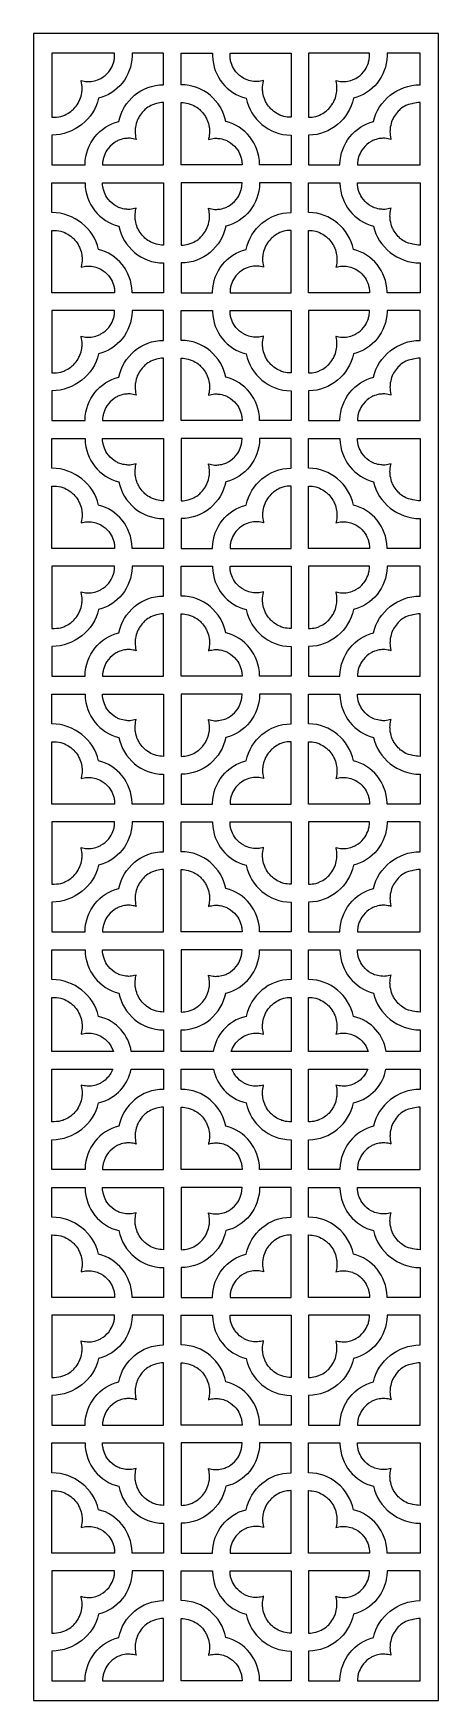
# Model space of a CAD drawing. Header units: centimetres. Extents: x -1.05 to 1.05, y -4.33 to 4.33.
import ezdxf

# ---------------------------------------------------------------- set-up
doc = ezdxf.new("R2010")
doc.units = ezdxf.units.CM
doc.header["$MEASUREMENT"] = 0
doc.layers.add('Layer 1', color=7, linetype='Continuous')

msp = doc.modelspace()

# ---------------------------------------------------------------- linework, layer by layer
at = {"layer": 'Layer 1', "color": 250}
for points, knots in [([(-1.0533, 4.33143), (-1.0533, 4.33143), (1.0533, 4.33143), (1.0533, 4.33143), (1.0533, 4.33143), (1.0533, 4.33143), (1.0533, -4.33143), (1.0533, -4.33143), (1.0533, -4.33143), (1.0533, -4.33143), (-1.0533, -4.33143), (-1.0533, -4.33143), (-1.0533, -4.33143), (-1.0533, -4.33143), (-1.0533, 4.33143), (-1.0533, 4.33143)], [0, 0, 0, 0, 0.2, 0.2, 0.2, 0.2, 0.4, 0.4, 0.4, 0.4, 0.6, 0.6, 0.6, 0.6, 1, 1, 1, 1]), ([(-0.95689, 4.22847), (-0.95689, 4.22847), (-0.63066, 4.22847), (-0.63066, 4.22847), (-0.63066, 4.22847), (-0.63069, 4.22593), (-0.63072, 4.21413), (-0.63078, 4.21295), (-0.63078, 4.21295), (-0.63098, 4.20825), (-0.63139, 4.20352), (-0.632, 4.19862), (-0.632, 4.19862), (-0.6332, 4.19178), (-0.63466, 4.18532), (-0.63653, 4.17864), (-0.63653, 4.17864), (-0.64092, 4.1654), (-0.64625, 4.15414), (-0.65363, 4.14238), (-0.65363, 4.14238), (-0.65363, 4.14238), (-0.66151, 4.13163), (-0.66151, 4.13163), (-0.66151, 4.13163), (-0.67351, 4.11747), (-0.68592, 4.10699), (-0.7018, 4.09763), (-0.7018, 4.09763), (-0.70775, 4.09451), (-0.71357, 4.09182), (-0.71978, 4.08931), (-0.71978, 4.08931), (-0.73072, 4.08551), (-0.74092, 4.08312), (-0.75237, 4.08162), (-0.75237, 4.08162), (-0.75945, 4.08107), (-0.76619, 4.0809), (-0.77328, 4.08108), (-0.77328, 4.08108), (-0.78455, 4.08196), (-0.79466, 4.08375), (-0.80548, 4.08684), (-0.80548, 4.08684), (-0.80513, 4.08565), (-0.80478, 4.08444), (-0.80444, 4.08322), (-0.80444, 4.08322), (-0.80156, 4.07052), (-0.80014, 4.05881), (-0.79981, 4.04576), (-0.79981, 4.04576), (-0.80001, 4.03799), (-0.80055, 4.0306), (-0.80151, 4.02289), (-0.80151, 4.02289), (-0.80371, 4.01038), (-0.80678, 3.99929), (-0.81135, 3.98748), (-0.81135, 3.98748), (-0.81434, 3.98075), (-0.8175, 3.97446), (-0.82111, 3.96806), (-0.82111, 3.96806), (-0.82771, 3.95755), (-0.83462, 3.94857), (-0.84305, 3.93954), (-0.84305, 3.93954), (-0.84827, 3.93445), (-0.85349, 3.92982), (-0.85916, 3.92526), (-0.85916, 3.92526), (-0.86913, 3.91801), (-0.87881, 3.91231), (-0.88995, 3.90714), (-0.88995, 3.90714), (-0.89673, 3.9044), (-0.90332, 3.90212), (-0.91033, 3.90008), (-0.91033, 3.90008), (-0.92276, 3.89713), (-0.94314, 3.89568), (-0.95589, 3.89535), (-0.95589, 3.89535), (-0.95599, 3.89535), (-0.95638, 3.89535), (-0.95689, 3.89536), (-0.95689, 3.89536), (-0.95689, 3.89536), (-0.95689, 4.22847), (-0.95689, 4.22847)], [0, 0, 0, 0, 0.0416667, 0.0416667, 0.0416667, 0.0416667, 0.0833333, 0.0833333, 0.0833333, 0.0833333, 0.125, 0.125, 0.125, 0.125, 0.1666667, 0.1666667, 0.1666667, 0.1666667, 0.2083333, 0.2083333, 0.2083333, 0.2083333, 0.25, 0.25, 0.25, 0.25, 0.2916667, 0.2916667, 0.2916667, 0.2916667, 0.3333333, 0.3333333, 0.3333333, 0.3333333, 0.375, 0.375, 0.375, 0.375, 0.4166667, 0.4166667, 0.4166667, 0.4166667, 0.4583333, 0.4583333, 0.4583333, 0.4583333, 0.5, 0.5, 0.5, 0.5, 0.5416667, 0.5416667, 0.5416667, 0.5416667, 0.5833333, 0.5833333, 0.5833333, 0.5833333, 0.625, 0.625, 0.625, 0.625, 0.6666667, 0.6666667, 0.6666667, 0.6666667, 0.7083333, 0.7083333, 0.7083333, 0.7083333, 0.75, 0.75, 0.75, 0.75, 0.7916667, 0.7916667, 0.7916667, 0.7916667, 0.8333333, 0.8333333, 0.8333333, 0.8333333, 0.875, 0.875, 0.875, 0.875, 0.9166667, 0.9166667, 0.9166667, 0.9166667, 1, 1, 1, 1]), ([(-0.53985, 4.22847), (-0.53985, 4.22847), (-0.3762, 4.22847), (-0.3762, 4.22847), (-0.3762, 4.22847), (-0.3762, 4.22847), (-0.3762, 4.06442), (-0.3762, 4.06442), (-0.3762, 4.06442), (-0.37677, 4.06442), (-0.37714, 4.06442), (-0.37721, 4.06442), (-0.37721, 4.06442), (-0.49093, 4.06442), (-0.58642, 3.98209), (-0.60959, 3.87276), (-0.60959, 3.87276), (-0.70828, 3.84906), (-0.78245, 3.75904), (-0.78431, 3.65155), (-0.78431, 3.65155), (-0.78432, 3.65103), (-0.78433, 3.64949), (-0.78433, 3.64778), (-0.78433, 3.64778), (-0.78433, 3.64778), (-0.95689, 3.64778), (-0.95689, 3.64778), (-0.95689, 3.64778), (-0.95689, 3.64778), (-0.95689, 3.80274), (-0.95689, 3.80274), (-0.95689, 3.80274), (-0.95638, 3.80274), (-0.95599, 3.80273), (-0.95589, 3.80273), (-0.95589, 3.80273), (-0.84217, 3.80273), (-0.73776, 3.88507), (-0.71459, 3.9944), (-0.71459, 3.9944), (-0.61631, 4.018), (-0.54235, 4.10736), (-0.5399, 4.21425), (-0.5399, 4.21425), (-0.53988, 4.21511), (-0.53986, 4.22635), (-0.53985, 4.22847)], [0, 0, 0, 0, 0.0769231, 0.0769231, 0.0769231, 0.0769231, 0.1538462, 0.1538462, 0.1538462, 0.1538462, 0.2307692, 0.2307692, 0.2307692, 0.2307692, 0.3076923, 0.3076923, 0.3076923, 0.3076923, 0.3846154, 0.3846154, 0.3846154, 0.3846154, 0.4615385, 0.4615385, 0.4615385, 0.4615385, 0.5384615, 0.5384615, 0.5384615, 0.5384615, 0.6153846, 0.6153846, 0.6153846, 0.6153846, 0.6923077, 0.6923077, 0.6923077, 0.6923077, 0.7692308, 0.7692308, 0.7692308, 0.7692308, 0.8461538, 0.8461538, 0.8461538, 0.8461538, 1, 1, 1, 1]), ([(-0.12198, 4.22847), (-0.12198, 4.22847), (-0.28511, 4.22847), (-0.28511, 4.22847), (-0.28511, 4.22847), (-0.28511, 4.22847), (-0.28511, 4.06442), (-0.28511, 4.06442), (-0.28511, 4.06442), (-0.28484, 4.06442), (-0.28467, 4.06442), (-0.28462, 4.06442), (-0.28462, 4.06442), (-0.1709, 4.06442), (-0.07541, 3.98209), (-0.05224, 3.87276), (-0.05224, 3.87276), (0.04645, 3.84906), (0.12062, 3.75904), (0.12248, 3.65155), (0.12248, 3.65155), (0.12249, 3.65103), (0.1225, 3.64949), (0.1225, 3.64778), (0.1225, 3.64778), (0.1225, 3.64778), (0.28614, 3.64778), (0.28614, 3.64778), (0.28614, 3.64778), (0.28614, 3.64778), (0.28614, 3.80274), (0.28614, 3.80274), (0.28614, 3.80274), (0.28563, 3.80274), (0.28524, 3.80273), (0.28514, 3.80273), (0.28514, 3.80273), (0.17142, 3.80273), (0.07593, 3.88507), (0.05276, 3.9944), (0.05276, 3.9944), (-0.04552, 4.018), (-0.11948, 4.10736), (-0.12193, 4.21425), (-0.12193, 4.21425), (-0.12195, 4.21511), (-0.12197, 4.22635), (-0.12198, 4.22847)], [0, 0, 0, 0, 0.0769231, 0.0769231, 0.0769231, 0.0769231, 0.1538462, 0.1538462, 0.1538462, 0.1538462, 0.2307692, 0.2307692, 0.2307692, 0.2307692, 0.3076923, 0.3076923, 0.3076923, 0.3076923, 0.3846154, 0.3846154, 0.3846154, 0.3846154, 0.4615385, 0.4615385, 0.4615385, 0.4615385, 0.5384615, 0.5384615, 0.5384615, 0.5384615, 0.6153846, 0.6153846, 0.6153846, 0.6153846, 0.6923077, 0.6923077, 0.6923077, 0.6923077, 0.7692308, 0.7692308, 0.7692308, 0.7692308, 0.8461538, 0.8461538, 0.8461538, 0.8461538, 1, 1, 1, 1]), ([(0.28614, 4.22847), (0.28614, 4.22847), (-0.03117, 4.22847), (-0.03117, 4.22847), (-0.03117, 4.22847), (-0.03114, 4.22593), (-0.03111, 4.21413), (-0.03105, 4.21295), (-0.03105, 4.21295), (-0.03085, 4.20825), (-0.03044, 4.20352), (-0.02983, 4.19862), (-0.02983, 4.19862), (-0.02863, 4.19178), (-0.02717, 4.18532), (-0.0253, 4.17864), (-0.0253, 4.17864), (-0.0209, 4.1654), (-0.01558, 4.15414), (-0.00819, 4.14238), (-0.00819, 4.14238), (-0.00819, 4.14238), (-0.00032, 4.13163), (-0.00032, 4.13163), (-0.00032, 4.13163), (0.01168, 4.11747), (0.02409, 4.10699), (0.03997, 4.09763), (0.03997, 4.09763), (0.04592, 4.09451), (0.05174, 4.09182), (0.05796, 4.08931), (0.05796, 4.08931), (0.06889, 4.08551), (0.07909, 4.08312), (0.09054, 4.08162), (0.09054, 4.08162), (0.09762, 4.08107), (0.10436, 4.0809), (0.11146, 4.08108), (0.11146, 4.08108), (0.12272, 4.08196), (0.13283, 4.08375), (0.14365, 4.08684), (0.14365, 4.08684), (0.1433, 4.08565), (0.14295, 4.08444), (0.14261, 4.08322), (0.14261, 4.08322), (0.13973, 4.07052), (0.13831, 4.05881), (0.13798, 4.04576), (0.13798, 4.04576), (0.13818, 4.03799), (0.13872, 4.0306), (0.13968, 4.02289), (0.13968, 4.02289), (0.14188, 4.01038), (0.14495, 3.99929), (0.14953, 3.98748), (0.14953, 3.98748), (0.15251, 3.98075), (0.15567, 3.97446), (0.15928, 3.96806), (0.15928, 3.96806), (0.16588, 3.95755), (0.17279, 3.94857), (0.18122, 3.93954), (0.18122, 3.93954), (0.18644, 3.93445), (0.19166, 3.92982), (0.19733, 3.92526), (0.19733, 3.92526), (0.2073, 3.91801), (0.21698, 3.91231), (0.22812, 3.90714), (0.22812, 3.90714), (0.2349, 3.9044), (0.24149, 3.90212), (0.2485, 3.90008), (0.2485, 3.90008), (0.26093, 3.89713), (0.27239, 3.89568), (0.28514, 3.89535), (0.28514, 3.89535), (0.28524, 3.89535), (0.28563, 3.89535), (0.28614, 3.89536), (0.28614, 3.89536), (0.28614, 3.89536), (0.28614, 4.22847), (0.28614, 4.22847)], [0, 0, 0, 0, 0.0416667, 0.0416667, 0.0416667, 0.0416667, 0.0833333, 0.0833333, 0.0833333, 0.0833333, 0.125, 0.125, 0.125, 0.125, 0.1666667, 0.1666667, 0.1666667, 0.1666667, 0.2083333, 0.2083333, 0.2083333, 0.2083333, 0.25, 0.25, 0.25, 0.25, 0.2916667, 0.2916667, 0.2916667, 0.2916667, 0.3333333, 0.3333333, 0.3333333, 0.3333333, 0.375, 0.375, 0.375, 0.375, 0.4166667, 0.4166667, 0.4166667, 0.4166667, 0.4583333, 0.4583333, 0.4583333, 0.4583333, 0.5, 0.5, 0.5, 0.5, 0.5416667, 0.5416667, 0.5416667, 0.5416667, 0.5833333, 0.5833333, 0.5833333, 0.5833333, 0.625, 0.625, 0.625, 0.625, 0.6666667, 0.6666667, 0.6666667, 0.6666667, 0.7083333, 0.7083333, 0.7083333, 0.7083333, 0.75, 0.75, 0.75, 0.75, 0.7916667, 0.7916667, 0.7916667, 0.7916667, 0.8333333, 0.8333333, 0.8333333, 0.8333333, 0.875, 0.875, 0.875, 0.875, 0.9166667, 0.9166667, 0.9166667, 0.9166667, 1, 1, 1, 1]), ([(0.37672, 4.22847), (0.37672, 4.22847), (0.69403, 4.22847), (0.69403, 4.22847), (0.69403, 4.22847), (0.69401, 4.22593), (0.69397, 4.21413), (0.69392, 4.21295), (0.69392, 4.21295), (0.69371, 4.20825), (0.6933, 4.20352), (0.69269, 4.19862), (0.69269, 4.19862), (0.69149, 4.19178), (0.69003, 4.18532), (0.68816, 4.17864), (0.68816, 4.17864), (0.68377, 4.1654), (0.67845, 4.15414), (0.67106, 4.14238), (0.67106, 4.14238), (0.67106, 4.14238), (0.66319, 4.13163), (0.66319, 4.13163), (0.66319, 4.13163), (0.65118, 4.11747), (0.63877, 4.10699), (0.62289, 4.09763), (0.62289, 4.09763), (0.61694, 4.09451), (0.61112, 4.09182), (0.60491, 4.08931), (0.60491, 4.08931), (0.59397, 4.08551), (0.58377, 4.08312), (0.57232, 4.08162), (0.57232, 4.08162), (0.56525, 4.08107), (0.5585, 4.0809), (0.55141, 4.08108), (0.55141, 4.08108), (0.54014, 4.08196), (0.53003, 4.08375), (0.51921, 4.08684), (0.51921, 4.08684), (0.51956, 4.08565), (0.51991, 4.08444), (0.52025, 4.08322), (0.52025, 4.08322), (0.52313, 4.07052), (0.52456, 4.05881), (0.52488, 4.04576), (0.52488, 4.04576), (0.52469, 4.03799), (0.52415, 4.0306), (0.52318, 4.02289), (0.52318, 4.02289), (0.52099, 4.01038), (0.51791, 3.99929), (0.51334, 3.98748), (0.51334, 3.98748), (0.51035, 3.98075), (0.5072, 3.97446), (0.50359, 3.96806), (0.50359, 3.96806), (0.49699, 3.95755), (0.49008, 3.94857), (0.48165, 3.93954), (0.48165, 3.93954), (0.47643, 3.93445), (0.4712, 3.92982), (0.46553, 3.92526), (0.46553, 3.92526), (0.45556, 3.91801), (0.44589, 3.91231), (0.43474, 3.90714), (0.43474, 3.90714), (0.42796, 3.9044), (0.42137, 3.90212), (0.41437, 3.90008), (0.41437, 3.90008), (0.40193, 3.89713), (0.39048, 3.89568), (0.37772, 3.89535), (0.37772, 3.89535), (0.37762, 3.89535), (0.37723, 3.89535), (0.37672, 3.89536), (0.37672, 3.89536), (0.37672, 3.89536), (0.37672, 4.22847), (0.37672, 4.22847)], [0, 0, 0, 0, 0.0416667, 0.0416667, 0.0416667, 0.0416667, 0.0833333, 0.0833333, 0.0833333, 0.0833333, 0.125, 0.125, 0.125, 0.125, 0.1666667, 0.1666667, 0.1666667, 0.1666667, 0.2083333, 0.2083333, 0.2083333, 0.2083333, 0.25, 0.25, 0.25, 0.25, 0.2916667, 0.2916667, 0.2916667, 0.2916667, 0.3333333, 0.3333333, 0.3333333, 0.3333333, 0.375, 0.375, 0.375, 0.375, 0.4166667, 0.4166667, 0.4166667, 0.4166667, 0.4583333, 0.4583333, 0.4583333, 0.4583333, 0.5, 0.5, 0.5, 0.5, 0.5416667, 0.5416667, 0.5416667, 0.5416667, 0.5833333, 0.5833333, 0.5833333, 0.5833333, 0.625, 0.625, 0.625, 0.625, 0.6666667, 0.6666667, 0.6666667, 0.6666667, 0.7083333, 0.7083333, 0.7083333, 0.7083333, 0.75, 0.75, 0.75, 0.75, 0.7916667, 0.7916667, 0.7916667, 0.7916667, 0.8333333, 0.8333333, 0.8333333, 0.8333333, 0.875, 0.875, 0.875, 0.875, 0.9166667, 0.9166667, 0.9166667, 0.9166667, 1, 1, 1, 1]), ([(0.78484, 4.22847), (0.78484, 4.22847), (0.95689, 4.22847), (0.95689, 4.22847), (0.95689, 4.22847), (0.95689, 4.22847), (0.95689, 4.06442), (0.95689, 4.06442), (0.95689, 4.06442), (0.95662, 4.06442), (0.95645, 4.06442), (0.95641, 4.06442), (0.95641, 4.06442), (0.84268, 4.06442), (0.73827, 3.98209), (0.7151, 3.87276), (0.7151, 3.87276), (0.61641, 3.84906), (0.54224, 3.75904), (0.54038, 3.65155), (0.54038, 3.65155), (0.54037, 3.65103), (0.54036, 3.64949), (0.54036, 3.64778), (0.54036, 3.64778), (0.54036, 3.64778), (0.37672, 3.64778), (0.37672, 3.64778), (0.37672, 3.64778), (0.37672, 3.64778), (0.37672, 3.80274), (0.37672, 3.80274), (0.37672, 3.80274), (0.37723, 3.80274), (0.37762, 3.80273), (0.37772, 3.80273), (0.37772, 3.80273), (0.49144, 3.80273), (0.58694, 3.88507), (0.61011, 3.9944), (0.61011, 3.9944), (0.70838, 4.018), (0.78234, 4.10736), (0.7848, 4.21425), (0.7848, 4.21425), (0.78482, 4.21511), (0.78483, 4.22635), (0.78484, 4.22847)], [0, 0, 0, 0, 0.0769231, 0.0769231, 0.0769231, 0.0769231, 0.1538462, 0.1538462, 0.1538462, 0.1538462, 0.2307692, 0.2307692, 0.2307692, 0.2307692, 0.3076923, 0.3076923, 0.3076923, 0.3076923, 0.3846154, 0.3846154, 0.3846154, 0.3846154, 0.4615385, 0.4615385, 0.4615385, 0.4615385, 0.5384615, 0.5384615, 0.5384615, 0.5384615, 0.6153846, 0.6153846, 0.6153846, 0.6153846, 0.6923077, 0.6923077, 0.6923077, 0.6923077, 0.7692308, 0.7692308, 0.7692308, 0.7692308, 0.8461538, 0.8461538, 0.8461538, 0.8461538, 1, 1, 1, 1]), ([(-0.69353, 3.64778), (-0.69351, 3.64997), (-0.69348, 3.65211), (-0.69345, 3.65292), (-0.69345, 3.65292), (-0.69327, 3.65805), (-0.69284, 3.66319), (-0.69218, 3.66853), (-0.69218, 3.66853), (-0.69097, 3.67537), (-0.68951, 3.68183), (-0.68765, 3.68852), (-0.68765, 3.68852), (-0.68325, 3.70175), (-0.67793, 3.71302), (-0.67054, 3.72478), (-0.67054, 3.72478), (-0.67054, 3.72478), (-0.66267, 3.73553), (-0.66267, 3.73553), (-0.66267, 3.73553), (-0.65066, 3.74968), (-0.63826, 3.76017), (-0.62237, 3.76952), (-0.62237, 3.76952), (-0.61643, 3.77264), (-0.61061, 3.77534), (-0.60439, 3.77785), (-0.60439, 3.77785), (-0.59346, 3.78165), (-0.58326, 3.78404), (-0.57181, 3.78554), (-0.57181, 3.78554), (-0.56473, 3.78609), (-0.55799, 3.78626), (-0.55089, 3.78607), (-0.55089, 3.78607), (-0.53963, 3.78519), (-0.52952, 3.7834), (-0.5187, 3.78032), (-0.5187, 3.78032), (-0.51905, 3.78151), (-0.5194, 3.78272), (-0.51974, 3.78393), (-0.51974, 3.78393), (-0.52262, 3.79664), (-0.52404, 3.80835), (-0.52436, 3.82139), (-0.52436, 3.82139), (-0.52417, 3.82917), (-0.52363, 3.83655), (-0.52267, 3.84427), (-0.52267, 3.84427), (-0.52047, 3.85677), (-0.51739, 3.86786), (-0.51282, 3.87968), (-0.51282, 3.87968), (-0.50984, 3.88641), (-0.50668, 3.8927), (-0.50307, 3.8991), (-0.50307, 3.8991), (-0.49647, 3.90961), (-0.48956, 3.91858), (-0.48113, 3.92762), (-0.48113, 3.92762), (-0.47591, 3.93271), (-0.47068, 3.93734), (-0.46501, 3.9419), (-0.46501, 3.9419), (-0.45505, 3.94915), (-0.44537, 3.95485), (-0.43423, 3.96001), (-0.43423, 3.96001), (-0.42745, 3.96275), (-0.42086, 3.96504), (-0.41385, 3.96708), (-0.41385, 3.96708), (-0.40142, 3.97003), (-0.38996, 3.97148), (-0.37721, 3.97181), (-0.37721, 3.97181), (-0.37714, 3.97181), (-0.37677, 3.97181), (-0.3762, 3.97181), (-0.3762, 3.97181), (-0.3762, 3.97181), (-0.3762, 3.64778), (-0.3762, 3.64778), (-0.3762, 3.64778), (-0.3762, 3.64778), (-0.69353, 3.64778), (-0.69353, 3.64778)], [0, 0, 0, 0, 0.0416667, 0.0416667, 0.0416667, 0.0416667, 0.0833333, 0.0833333, 0.0833333, 0.0833333, 0.125, 0.125, 0.125, 0.125, 0.1666667, 0.1666667, 0.1666667, 0.1666667, 0.2083333, 0.2083333, 0.2083333, 0.2083333, 0.25, 0.25, 0.25, 0.25, 0.2916667, 0.2916667, 0.2916667, 0.2916667, 0.3333333, 0.3333333, 0.3333333, 0.3333333, 0.375, 0.375, 0.375, 0.375, 0.4166667, 0.4166667, 0.4166667, 0.4166667, 0.4583333, 0.4583333, 0.4583333, 0.4583333, 0.5, 0.5, 0.5, 0.5, 0.5416667, 0.5416667, 0.5416667, 0.5416667, 0.5833333, 0.5833333, 0.5833333, 0.5833333, 0.625, 0.625, 0.625, 0.625, 0.6666667, 0.6666667, 0.6666667, 0.6666667, 0.7083333, 0.7083333, 0.7083333, 0.7083333, 0.75, 0.75, 0.75, 0.75, 0.7916667, 0.7916667, 0.7916667, 0.7916667, 0.8333333, 0.8333333, 0.8333333, 0.8333333, 0.875, 0.875, 0.875, 0.875, 0.9166667, 0.9166667, 0.9166667, 0.9166667, 1, 1, 1, 1]), ([(0.0317, 3.64778), (0.03168, 3.64997), (0.03165, 3.65211), (0.03163, 3.65292), (0.03163, 3.65292), (0.03144, 3.65805), (0.03101, 3.66319), (0.03035, 3.66853), (0.03035, 3.66853), (0.02915, 3.67537), (0.02769, 3.68183), (0.02582, 3.68852), (0.02582, 3.68852), (0.02142, 3.70175), (0.0161, 3.71302), (0.00871, 3.72478), (0.00871, 3.72478), (0.00871, 3.72478), (0.00084, 3.73553), (0.00084, 3.73553), (0.00084, 3.73553), (-0.01116, 3.74968), (-0.02357, 3.76017), (-0.03946, 3.76952), (-0.03946, 3.76952), (-0.0454, 3.77264), (-0.05122, 3.77534), (-0.05744, 3.77785), (-0.05744, 3.77785), (-0.06837, 3.78165), (-0.07857, 3.78404), (-0.09002, 3.78554), (-0.09002, 3.78554), (-0.0971, 3.78609), (-0.10384, 3.78626), (-0.11094, 3.78607), (-0.11094, 3.78607), (-0.1222, 3.78519), (-0.13231, 3.7834), (-0.14313, 3.78032), (-0.14313, 3.78032), (-0.14278, 3.78151), (-0.14243, 3.78272), (-0.14209, 3.78393), (-0.14209, 3.78393), (-0.13921, 3.79664), (-0.13779, 3.80835), (-0.13746, 3.82139), (-0.13746, 3.82139), (-0.13766, 3.82917), (-0.1382, 3.83655), (-0.13916, 3.84427), (-0.13916, 3.84427), (-0.14136, 3.85677), (-0.14443, 3.86786), (-0.14901, 3.87968), (-0.14901, 3.87968), (-0.15199, 3.88641), (-0.15515, 3.8927), (-0.15876, 3.8991), (-0.15876, 3.8991), (-0.16536, 3.90961), (-0.17227, 3.91858), (-0.1807, 3.92762), (-0.1807, 3.92762), (-0.18592, 3.93271), (-0.19115, 3.93734), (-0.19682, 3.9419), (-0.19682, 3.9419), (-0.20678, 3.94915), (-0.21646, 3.95485), (-0.2276, 3.96001), (-0.2276, 3.96001), (-0.23438, 3.96275), (-0.24097, 3.96504), (-0.24798, 3.96708), (-0.24798, 3.96708), (-0.26041, 3.97003), (-0.27187, 3.97148), (-0.28462, 3.97181), (-0.28462, 3.97181), (-0.28466, 3.97181), (-0.28483, 3.97181), (-0.28511, 3.97181), (-0.28511, 3.97181), (-0.28511, 3.97181), (-0.28511, 3.64778), (-0.28511, 3.64778), (-0.28511, 3.64778), (-0.28511, 3.64778), (0.0317, 3.64778), (0.0317, 3.64778)], [0, 0, 0, 0, 0.0416667, 0.0416667, 0.0416667, 0.0416667, 0.0833333, 0.0833333, 0.0833333, 0.0833333, 0.125, 0.125, 0.125, 0.125, 0.1666667, 0.1666667, 0.1666667, 0.1666667, 0.2083333, 0.2083333, 0.2083333, 0.2083333, 0.25, 0.25, 0.25, 0.25, 0.2916667, 0.2916667, 0.2916667, 0.2916667, 0.3333333, 0.3333333, 0.3333333, 0.3333333, 0.375, 0.375, 0.375, 0.375, 0.4166667, 0.4166667, 0.4166667, 0.4166667, 0.4583333, 0.4583333, 0.4583333, 0.4583333, 0.5, 0.5, 0.5, 0.5, 0.5416667, 0.5416667, 0.5416667, 0.5416667, 0.5833333, 0.5833333, 0.5833333, 0.5833333, 0.625, 0.625, 0.625, 0.625, 0.6666667, 0.6666667, 0.6666667, 0.6666667, 0.7083333, 0.7083333, 0.7083333, 0.7083333, 0.75, 0.75, 0.75, 0.75, 0.7916667, 0.7916667, 0.7916667, 0.7916667, 0.8333333, 0.8333333, 0.8333333, 0.8333333, 0.875, 0.875, 0.875, 0.875, 0.9166667, 0.9166667, 0.9166667, 0.9166667, 1, 1, 1, 1]), ([(0.63117, 3.64778), (0.63118, 3.64997), (0.63121, 3.65211), (0.63124, 3.65292), (0.63124, 3.65292), (0.63143, 3.65805), (0.63185, 3.66319), (0.63252, 3.66853), (0.63252, 3.66853), (0.63372, 3.67537), (0.63518, 3.68183), (0.63704, 3.68852), (0.63704, 3.68852), (0.64144, 3.70175), (0.64676, 3.71302), (0.65415, 3.72478), (0.65415, 3.72478), (0.65415, 3.72478), (0.66202, 3.73553), (0.66202, 3.73553), (0.66202, 3.73553), (0.67403, 3.74968), (0.68643, 3.76017), (0.70232, 3.76952), (0.70232, 3.76952), (0.70827, 3.77264), (0.71409, 3.77534), (0.7203, 3.77785), (0.7203, 3.77785), (0.73123, 3.78165), (0.74144, 3.78404), (0.75289, 3.78554), (0.75289, 3.78554), (0.75996, 3.78609), (0.76671, 3.78626), (0.7738, 3.78607), (0.7738, 3.78607), (0.78506, 3.78519), (0.79518, 3.7834), (0.806, 3.78032), (0.806, 3.78032), (0.80564, 3.78151), (0.8053, 3.78272), (0.80496, 3.78393), (0.80496, 3.78393), (0.80208, 3.79664), (0.80065, 3.80835), (0.80033, 3.82139), (0.80033, 3.82139), (0.80052, 3.82917), (0.80106, 3.83655), (0.80203, 3.84427), (0.80203, 3.84427), (0.80422, 3.85677), (0.8073, 3.86786), (0.81187, 3.87968), (0.81187, 3.87968), (0.81486, 3.88641), (0.81801, 3.8927), (0.82162, 3.8991), (0.82162, 3.8991), (0.82822, 3.90961), (0.83513, 3.91858), (0.84356, 3.92762), (0.84356, 3.92762), (0.84878, 3.93271), (0.85401, 3.93734), (0.85968, 3.9419), (0.85968, 3.9419), (0.86965, 3.94915), (0.87932, 3.95485), (0.89047, 3.96001), (0.89047, 3.96001), (0.89724, 3.96275), (0.91275, 3.96504), (0.91976, 3.96708), (0.91976, 3.96708), (0.93219, 3.97003), (0.94365, 3.97148), (0.95641, 3.97181), (0.95641, 3.97181), (0.95645, 3.97181), (0.95662, 3.97181), (0.95689, 3.97181), (0.95689, 3.97181), (0.95689, 3.97181), (0.95689, 3.64778), (0.95689, 3.64778), (0.95689, 3.64778), (0.95689, 3.64778), (0.63117, 3.64778), (0.63117, 3.64778)], [0, 0, 0, 0, 0.0416667, 0.0416667, 0.0416667, 0.0416667, 0.0833333, 0.0833333, 0.0833333, 0.0833333, 0.125, 0.125, 0.125, 0.125, 0.1666667, 0.1666667, 0.1666667, 0.1666667, 0.2083333, 0.2083333, 0.2083333, 0.2083333, 0.25, 0.25, 0.25, 0.25, 0.2916667, 0.2916667, 0.2916667, 0.2916667, 0.3333333, 0.3333333, 0.3333333, 0.3333333, 0.375, 0.375, 0.375, 0.375, 0.4166667, 0.4166667, 0.4166667, 0.4166667, 0.4583333, 0.4583333, 0.4583333, 0.4583333, 0.5, 0.5, 0.5, 0.5, 0.5416667, 0.5416667, 0.5416667, 0.5416667, 0.5833333, 0.5833333, 0.5833333, 0.5833333, 0.625, 0.625, 0.625, 0.625, 0.6666667, 0.6666667, 0.6666667, 0.6666667, 0.7083333, 0.7083333, 0.7083333, 0.7083333, 0.75, 0.75, 0.75, 0.75, 0.7916667, 0.7916667, 0.7916667, 0.7916667, 0.8333333, 0.8333333, 0.8333333, 0.8333333, 0.875, 0.875, 0.875, 0.875, 0.9166667, 0.9166667, 0.9166667, 0.9166667, 1, 1, 1, 1]), ([(-0.53985, 2.98362), (-0.53985, 2.98362), (-0.3762, 2.98362), (-0.3762, 2.98362), (-0.3762, 2.98362), (-0.3762, 2.98362), (-0.3762, 3.13856), (-0.3762, 3.13856), (-0.3762, 3.13856), (-0.37677, 3.13856), (-0.37714, 3.13855), (-0.37721, 3.13855), (-0.37721, 3.13855), (-0.49093, 3.13855), (-0.58642, 3.22089), (-0.60959, 3.33022), (-0.60959, 3.33022), (-0.70828, 3.35392), (-0.78245, 3.44393), (-0.78431, 3.55143), (-0.78431, 3.55143), (-0.78432, 3.55195), (-0.78433, 3.55349), (-0.78433, 3.5552), (-0.78433, 3.5552), (-0.78433, 3.5552), (-0.95689, 3.5552), (-0.95689, 3.5552), (-0.95689, 3.5552), (-0.95689, 3.5552), (-0.95689, 3.40024), (-0.95689, 3.40024), (-0.95689, 3.40024), (-0.95638, 3.40024), (-0.95599, 3.40024), (-0.95589, 3.40024), (-0.95589, 3.40024), (-0.84217, 3.40024), (-0.73776, 3.31791), (-0.71459, 3.20858), (-0.71459, 3.20858), (-0.61631, 3.18497), (-0.54235, 3.09562), (-0.5399, 2.98872), (-0.5399, 2.98872), (-0.53988, 2.98787), (-0.53986, 2.98574), (-0.53985, 2.98362)], [0, 0, 0, 0, 0.0769231, 0.0769231, 0.0769231, 0.0769231, 0.1538462, 0.1538462, 0.1538462, 0.1538462, 0.2307692, 0.2307692, 0.2307692, 0.2307692, 0.3076923, 0.3076923, 0.3076923, 0.3076923, 0.3846154, 0.3846154, 0.3846154, 0.3846154, 0.4615385, 0.4615385, 0.4615385, 0.4615385, 0.5384615, 0.5384615, 0.5384615, 0.5384615, 0.6153846, 0.6153846, 0.6153846, 0.6153846, 0.6923077, 0.6923077, 0.6923077, 0.6923077, 0.7692308, 0.7692308, 0.7692308, 0.7692308, 0.8461538, 0.8461538, 0.8461538, 0.8461538, 1, 1, 1, 1]), ([(-0.69353, 3.5552), (-0.69351, 3.553), (-0.69348, 3.55087), (-0.69345, 3.55005), (-0.69345, 3.55005), (-0.69327, 3.54493), (-0.69284, 3.53979), (-0.69218, 3.53444), (-0.69218, 3.53444), (-0.69097, 3.5276), (-0.68951, 3.52114), (-0.68765, 3.51446), (-0.68765, 3.51446), (-0.68325, 3.50122), (-0.67793, 3.48996), (-0.67054, 3.4782), (-0.67054, 3.4782), (-0.67054, 3.4782), (-0.66267, 3.46745), (-0.66267, 3.46745), (-0.66267, 3.46745), (-0.65066, 3.45329), (-0.63826, 3.44281), (-0.62237, 3.43345), (-0.62237, 3.43345), (-0.61643, 3.43033), (-0.61061, 3.42764), (-0.60439, 3.42513), (-0.60439, 3.42513), (-0.59346, 3.42133), (-0.58326, 3.41894), (-0.57181, 3.41744), (-0.57181, 3.41744), (-0.56473, 3.41689), (-0.55799, 3.41672), (-0.55089, 3.4169), (-0.55089, 3.4169), (-0.53963, 3.41778), (-0.52952, 3.41957), (-0.5187, 3.42266), (-0.5187, 3.42266), (-0.51905, 3.42147), (-0.5194, 3.42026), (-0.51974, 3.41904), (-0.51974, 3.41904), (-0.52262, 3.40634), (-0.52404, 3.39463), (-0.52436, 3.38158), (-0.52436, 3.38158), (-0.52417, 3.37381), (-0.52363, 3.36642), (-0.52267, 3.35871), (-0.52267, 3.35871), (-0.52047, 3.34621), (-0.51739, 3.33511), (-0.51282, 3.3233), (-0.51282, 3.3233), (-0.50984, 3.31657), (-0.50668, 3.31028), (-0.50307, 3.30388), (-0.50307, 3.30388), (-0.49647, 3.29337), (-0.48956, 3.28439), (-0.48113, 3.27536), (-0.48113, 3.27536), (-0.47591, 3.27027), (-0.47068, 3.26564), (-0.46501, 3.26108), (-0.46501, 3.26108), (-0.45505, 3.25383), (-0.44537, 3.24813), (-0.43423, 3.24296), (-0.43423, 3.24296), (-0.42745, 3.24022), (-0.42086, 3.23794), (-0.41385, 3.2359), (-0.41385, 3.2359), (-0.40142, 3.23295), (-0.38996, 3.2315), (-0.37721, 3.23117), (-0.37721, 3.23117), (-0.37714, 3.23117), (-0.37677, 3.23117), (-0.3762, 3.23117), (-0.3762, 3.23117), (-0.3762, 3.23117), (-0.3762, 3.5552), (-0.3762, 3.5552), (-0.3762, 3.5552), (-0.3762, 3.5552), (-0.69353, 3.5552), (-0.69353, 3.5552)], [0, 0, 0, 0, 0.0416667, 0.0416667, 0.0416667, 0.0416667, 0.0833333, 0.0833333, 0.0833333, 0.0833333, 0.125, 0.125, 0.125, 0.125, 0.1666667, 0.1666667, 0.1666667, 0.1666667, 0.2083333, 0.2083333, 0.2083333, 0.2083333, 0.25, 0.25, 0.25, 0.25, 0.2916667, 0.2916667, 0.2916667, 0.2916667, 0.3333333, 0.3333333, 0.3333333, 0.3333333, 0.375, 0.375, 0.375, 0.375, 0.4166667, 0.4166667, 0.4166667, 0.4166667, 0.4583333, 0.4583333, 0.4583333, 0.4583333, 0.5, 0.5, 0.5, 0.5, 0.5416667, 0.5416667, 0.5416667, 0.5416667, 0.5833333, 0.5833333, 0.5833333, 0.5833333, 0.625, 0.625, 0.625, 0.625, 0.6666667, 0.6666667, 0.6666667, 0.6666667, 0.7083333, 0.7083333, 0.7083333, 0.7083333, 0.75, 0.75, 0.75, 0.75, 0.7916667, 0.7916667, 0.7916667, 0.7916667, 0.8333333, 0.8333333, 0.8333333, 0.8333333, 0.875, 0.875, 0.875, 0.875, 0.9166667, 0.9166667, 0.9166667, 0.9166667, 1, 1, 1, 1]), ([(-0.12198, 2.98362), (-0.12198, 2.98362), (-0.28511, 2.98362), (-0.28511, 2.98362), (-0.28511, 2.98362), (-0.28511, 2.98362), (-0.28511, 3.13856), (-0.28511, 3.13856), (-0.28511, 3.13856), (-0.28484, 3.13855), (-0.28467, 3.13855), (-0.28462, 3.13855), (-0.28462, 3.13855), (-0.1709, 3.13855), (-0.07541, 3.22089), (-0.05224, 3.33022), (-0.05224, 3.33022), (0.04645, 3.35392), (0.12062, 3.44393), (0.12248, 3.55143), (0.12248, 3.55143), (0.12249, 3.55195), (0.1225, 3.55349), (0.1225, 3.5552), (0.1225, 3.5552), (0.1225, 3.5552), (0.28614, 3.5552), (0.28614, 3.5552), (0.28614, 3.5552), (0.28614, 3.5552), (0.28614, 3.40024), (0.28614, 3.40024), (0.28614, 3.40024), (0.28563, 3.40024), (0.28524, 3.40024), (0.28514, 3.40024), (0.28514, 3.40024), (0.17142, 3.40024), (0.07593, 3.31791), (0.05276, 3.20858), (0.05276, 3.20858), (-0.04552, 3.18497), (-0.11948, 3.09562), (-0.12193, 2.98872), (-0.12193, 2.98872), (-0.12195, 2.98787), (-0.12197, 2.98574), (-0.12198, 2.98362)], [0, 0, 0, 0, 0.0769231, 0.0769231, 0.0769231, 0.0769231, 0.1538462, 0.1538462, 0.1538462, 0.1538462, 0.2307692, 0.2307692, 0.2307692, 0.2307692, 0.3076923, 0.3076923, 0.3076923, 0.3076923, 0.3846154, 0.3846154, 0.3846154, 0.3846154, 0.4615385, 0.4615385, 0.4615385, 0.4615385, 0.5384615, 0.5384615, 0.5384615, 0.5384615, 0.6153846, 0.6153846, 0.6153846, 0.6153846, 0.6923077, 0.6923077, 0.6923077, 0.6923077, 0.7692308, 0.7692308, 0.7692308, 0.7692308, 0.8461538, 0.8461538, 0.8461538, 0.8461538, 1, 1, 1, 1]), ([(0.0317, 3.5552), (0.03168, 3.553), (0.03165, 3.55087), (0.03163, 3.55005), (0.03163, 3.55005), (0.03144, 3.54493), (0.03101, 3.53979), (0.03035, 3.53444), (0.03035, 3.53444), (0.02915, 3.5276), (0.02769, 3.52114), (0.02582, 3.51446), (0.02582, 3.51446), (0.02142, 3.50122), (0.0161, 3.48996), (0.00871, 3.4782), (0.00871, 3.4782), (0.00871, 3.4782), (0.00084, 3.46745), (0.00084, 3.46745), (0.00084, 3.46745), (-0.01116, 3.45329), (-0.02357, 3.44281), (-0.03946, 3.43345), (-0.03946, 3.43345), (-0.0454, 3.43033), (-0.05122, 3.42764), (-0.05744, 3.42513), (-0.05744, 3.42513), (-0.06837, 3.42133), (-0.07857, 3.41894), (-0.09002, 3.41744), (-0.09002, 3.41744), (-0.0971, 3.41689), (-0.10384, 3.41672), (-0.11094, 3.4169), (-0.11094, 3.4169), (-0.1222, 3.41778), (-0.13231, 3.41957), (-0.14313, 3.42266), (-0.14313, 3.42266), (-0.14278, 3.42147), (-0.14243, 3.42026), (-0.14209, 3.41904), (-0.14209, 3.41904), (-0.13921, 3.40634), (-0.13779, 3.39463), (-0.13746, 3.38158), (-0.13746, 3.38158), (-0.13766, 3.37381), (-0.1382, 3.36642), (-0.13916, 3.35871), (-0.13916, 3.35871), (-0.14136, 3.34621), (-0.14443, 3.33511), (-0.14901, 3.3233), (-0.14901, 3.3233), (-0.15199, 3.31657), (-0.15515, 3.31028), (-0.15876, 3.30388), (-0.15876, 3.30388), (-0.16536, 3.29337), (-0.17227, 3.28439), (-0.1807, 3.27536), (-0.1807, 3.27536), (-0.18592, 3.27027), (-0.19115, 3.26564), (-0.19682, 3.26108), (-0.19682, 3.26108), (-0.20678, 3.25383), (-0.21646, 3.24813), (-0.2276, 3.24296), (-0.2276, 3.24296), (-0.23438, 3.24022), (-0.24097, 3.23794), (-0.24798, 3.2359), (-0.24798, 3.2359), (-0.26041, 3.23295), (-0.27187, 3.2315), (-0.28462, 3.23117), (-0.28462, 3.23117), (-0.28466, 3.23117), (-0.28483, 3.23117), (-0.28511, 3.23117), (-0.28511, 3.23117), (-0.28511, 3.23117), (-0.28511, 3.5552), (-0.28511, 3.5552), (-0.28511, 3.5552), (-0.28511, 3.5552), (0.0317, 3.5552), (0.0317, 3.5552)], [0, 0, 0, 0, 0.0416667, 0.0416667, 0.0416667, 0.0416667, 0.0833333, 0.0833333, 0.0833333, 0.0833333, 0.125, 0.125, 0.125, 0.125, 0.1666667, 0.1666667, 0.1666667, 0.1666667, 0.2083333, 0.2083333, 0.2083333, 0.2083333, 0.25, 0.25, 0.25, 0.25, 0.2916667, 0.2916667, 0.2916667, 0.2916667, 0.3333333, 0.3333333, 0.3333333, 0.3333333, 0.375, 0.375, 0.375, 0.375, 0.4166667, 0.4166667, 0.4166667, 0.4166667, 0.4583333, 0.4583333, 0.4583333, 0.4583333, 0.5, 0.5, 0.5, 0.5, 0.5416667, 0.5416667, 0.5416667, 0.5416667, 0.5833333, 0.5833333, 0.5833333, 0.5833333, 0.625, 0.625, 0.625, 0.625, 0.6666667, 0.6666667, 0.6666667, 0.6666667, 0.7083333, 0.7083333, 0.7083333, 0.7083333, 0.75, 0.75, 0.75, 0.75, 0.7916667, 0.7916667, 0.7916667, 0.7916667, 0.8333333, 0.8333333, 0.8333333, 0.8333333, 0.875, 0.875, 0.875, 0.875, 0.9166667, 0.9166667, 0.9166667, 0.9166667, 1, 1, 1, 1]), ([(0.78484, 2.98362), (0.78484, 2.98362), (0.95689, 2.98362), (0.95689, 2.98362), (0.95689, 2.98362), (0.95689, 2.98362), (0.95689, 3.13856), (0.95689, 3.13856), (0.95689, 3.13856), (0.95662, 3.13855), (0.95645, 3.13855), (0.95641, 3.13855), (0.95641, 3.13855), (0.84268, 3.13855), (0.73827, 3.22089), (0.7151, 3.33022), (0.7151, 3.33022), (0.61641, 3.35392), (0.54224, 3.44393), (0.54038, 3.55143), (0.54038, 3.55143), (0.54037, 3.55195), (0.54036, 3.55349), (0.54036, 3.5552), (0.54036, 3.5552), (0.54036, 3.5552), (0.37672, 3.5552), (0.37672, 3.5552), (0.37672, 3.5552), (0.37672, 3.5552), (0.37672, 3.40024), (0.37672, 3.40024), (0.37672, 3.40024), (0.37723, 3.40024), (0.37762, 3.40024), (0.37772, 3.40024), (0.37772, 3.40024), (0.49144, 3.40024), (0.58694, 3.31791), (0.61011, 3.20858), (0.61011, 3.20858), (0.70838, 3.18497), (0.78234, 3.09562), (0.7848, 2.98872), (0.7848, 2.98872), (0.78482, 2.98787), (0.78483, 2.98574), (0.78484, 2.98362)], [0, 0, 0, 0, 0.0769231, 0.0769231, 0.0769231, 0.0769231, 0.1538462, 0.1538462, 0.1538462, 0.1538462, 0.2307692, 0.2307692, 0.2307692, 0.2307692, 0.3076923, 0.3076923, 0.3076923, 0.3076923, 0.3846154, 0.3846154, 0.3846154, 0.3846154, 0.4615385, 0.4615385, 0.4615385, 0.4615385, 0.5384615, 0.5384615, 0.5384615, 0.5384615, 0.6153846, 0.6153846, 0.6153846, 0.6153846, 0.6923077, 0.6923077, 0.6923077, 0.6923077, 0.7692308, 0.7692308, 0.7692308, 0.7692308, 0.8461538, 0.8461538, 0.8461538, 0.8461538, 1, 1, 1, 1]), ([(0.63117, 3.5552), (0.63118, 3.553), (0.63121, 3.55087), (0.63124, 3.55005), (0.63124, 3.55005), (0.63143, 3.54493), (0.63185, 3.53979), (0.63252, 3.53444), (0.63252, 3.53444), (0.63372, 3.5276), (0.63518, 3.52114), (0.63704, 3.51446), (0.63704, 3.51446), (0.64144, 3.50122), (0.64676, 3.48996), (0.65415, 3.4782), (0.65415, 3.4782), (0.65415, 3.4782), (0.66202, 3.46745), (0.66202, 3.46745), (0.66202, 3.46745), (0.67403, 3.45329), (0.68643, 3.44281), (0.70232, 3.43345), (0.70232, 3.43345), (0.70827, 3.43033), (0.71409, 3.42764), (0.7203, 3.42513), (0.7203, 3.42513), (0.73123, 3.42133), (0.74144, 3.41894), (0.75289, 3.41744), (0.75289, 3.41744), (0.75996, 3.41689), (0.76671, 3.41672), (0.7738, 3.4169), (0.7738, 3.4169), (0.78506, 3.41778), (0.79518, 3.41957), (0.806, 3.42266), (0.806, 3.42266), (0.80564, 3.42147), (0.8053, 3.42026), (0.80496, 3.41904), (0.80496, 3.41904), (0.80208, 3.40634), (0.80065, 3.39463), (0.80033, 3.38158), (0.80033, 3.38158), (0.80052, 3.37381), (0.80106, 3.36642), (0.80203, 3.35871), (0.80203, 3.35871), (0.80422, 3.34621), (0.8073, 3.33511), (0.81187, 3.3233), (0.81187, 3.3233), (0.81486, 3.31657), (0.81801, 3.31028), (0.82162, 3.30388), (0.82162, 3.30388), (0.82822, 3.29337), (0.83513, 3.28439), (0.84356, 3.27536), (0.84356, 3.27536), (0.84878, 3.27027), (0.85401, 3.26564), (0.85968, 3.26108), (0.85968, 3.26108), (0.86965, 3.25383), (0.87932, 3.24813), (0.89047, 3.24296), (0.89047, 3.24296), (0.89724, 3.24022), (0.91275, 3.23794), (0.91976, 3.2359), (0.91976, 3.2359), (0.93219, 3.23295), (0.94365, 3.2315), (0.95641, 3.23117), (0.95641, 3.23117), (0.95645, 3.23117), (0.95662, 3.23117), (0.95689, 3.23117), (0.95689, 3.23117), (0.95689, 3.23117), (0.95689, 3.5552), (0.95689, 3.5552), (0.95689, 3.5552), (0.95689, 3.5552), (0.63117, 3.5552), (0.63117, 3.5552)], [0, 0, 0, 0, 0.0416667, 0.0416667, 0.0416667, 0.0416667, 0.0833333, 0.0833333, 0.0833333, 0.0833333, 0.125, 0.125, 0.125, 0.125, 0.1666667, 0.1666667, 0.1666667, 0.1666667, 0.2083333, 0.2083333, 0.2083333, 0.2083333, 0.25, 0.25, 0.25, 0.25, 0.2916667, 0.2916667, 0.2916667, 0.2916667, 0.3333333, 0.3333333, 0.3333333, 0.3333333, 0.375, 0.375, 0.375, 0.375, 0.4166667, 0.4166667, 0.4166667, 0.4166667, 0.4583333, 0.4583333, 0.4583333, 0.4583333, 0.5, 0.5, 0.5, 0.5, 0.5416667, 0.5416667, 0.5416667, 0.5416667, 0.5833333, 0.5833333, 0.5833333, 0.5833333, 0.625, 0.625, 0.625, 0.625, 0.6666667, 0.6666667, 0.6666667, 0.6666667, 0.7083333, 0.7083333, 0.7083333, 0.7083333, 0.75, 0.75, 0.75, 0.75, 0.7916667, 0.7916667, 0.7916667, 0.7916667, 0.8333333, 0.8333333, 0.8333333, 0.8333333, 0.875, 0.875, 0.875, 0.875, 0.9166667, 0.9166667, 0.9166667, 0.9166667, 1, 1, 1, 1]), ([(-0.95689, 2.98362), (-0.95689, 2.98362), (-0.63066, 2.98362), (-0.63066, 2.98362), (-0.63066, 2.98362), (-0.63069, 2.98616), (-0.63072, 2.98885), (-0.63078, 2.99003), (-0.63078, 2.99003), (-0.63098, 2.99473), (-0.63139, 2.99945), (-0.632, 3.00435), (-0.632, 3.00435), (-0.6332, 3.01119), (-0.63466, 3.01765), (-0.63653, 3.02434), (-0.63653, 3.02434), (-0.64092, 3.03757), (-0.64625, 3.04884), (-0.65363, 3.0606), (-0.65363, 3.0606), (-0.65363, 3.0606), (-0.66151, 3.07135), (-0.66151, 3.07135), (-0.66151, 3.07135), (-0.67351, 3.0855), (-0.68592, 3.09599), (-0.7018, 3.10534), (-0.7018, 3.10534), (-0.70775, 3.10846), (-0.71357, 3.11116), (-0.71978, 3.11367), (-0.71978, 3.11367), (-0.73072, 3.11747), (-0.74092, 3.11986), (-0.75237, 3.12136), (-0.75237, 3.12136), (-0.75945, 3.12191), (-0.76619, 3.12208), (-0.77328, 3.12189), (-0.77328, 3.12189), (-0.78455, 3.12101), (-0.79466, 3.11922), (-0.80548, 3.11614), (-0.80548, 3.11614), (-0.80513, 3.11733), (-0.80478, 3.11854), (-0.80444, 3.11975), (-0.80444, 3.11975), (-0.80156, 3.13246), (-0.80014, 3.14417), (-0.79981, 3.15721), (-0.79981, 3.15721), (-0.80001, 3.16499), (-0.80055, 3.17237), (-0.80151, 3.18009), (-0.80151, 3.18009), (-0.80371, 3.19259), (-0.80678, 3.20368), (-0.81135, 3.2155), (-0.81135, 3.2155), (-0.81434, 3.22223), (-0.8175, 3.22852), (-0.82111, 3.23492), (-0.82111, 3.23492), (-0.82771, 3.24543), (-0.83462, 3.2544), (-0.84305, 3.26344), (-0.84305, 3.26344), (-0.84827, 3.26853), (-0.85349, 3.27316), (-0.85916, 3.27772), (-0.85916, 3.27772), (-0.86913, 3.28497), (-0.87881, 3.29067), (-0.88995, 3.29583), (-0.88995, 3.29583), (-0.89673, 3.29857), (-0.90332, 3.30086), (-0.91033, 3.3029), (-0.91033, 3.3029), (-0.92276, 3.30585), (-0.94314, 3.3073), (-0.95589, 3.30763), (-0.95589, 3.30763), (-0.95599, 3.30763), (-0.95638, 3.30762), (-0.95689, 3.30762), (-0.95689, 3.30762), (-0.95689, 3.30762), (-0.95689, 2.98362), (-0.95689, 2.98362)], [0, 0, 0, 0, 0.0416667, 0.0416667, 0.0416667, 0.0416667, 0.0833333, 0.0833333, 0.0833333, 0.0833333, 0.125, 0.125, 0.125, 0.125, 0.1666667, 0.1666667, 0.1666667, 0.1666667, 0.2083333, 0.2083333, 0.2083333, 0.2083333, 0.25, 0.25, 0.25, 0.25, 0.2916667, 0.2916667, 0.2916667, 0.2916667, 0.3333333, 0.3333333, 0.3333333, 0.3333333, 0.375, 0.375, 0.375, 0.375, 0.4166667, 0.4166667, 0.4166667, 0.4166667, 0.4583333, 0.4583333, 0.4583333, 0.4583333, 0.5, 0.5, 0.5, 0.5, 0.5416667, 0.5416667, 0.5416667, 0.5416667, 0.5833333, 0.5833333, 0.5833333, 0.5833333, 0.625, 0.625, 0.625, 0.625, 0.6666667, 0.6666667, 0.6666667, 0.6666667, 0.7083333, 0.7083333, 0.7083333, 0.7083333, 0.75, 0.75, 0.75, 0.75, 0.7916667, 0.7916667, 0.7916667, 0.7916667, 0.8333333, 0.8333333, 0.8333333, 0.8333333, 0.875, 0.875, 0.875, 0.875, 0.9166667, 0.9166667, 0.9166667, 0.9166667, 1, 1, 1, 1]), ([(0.28614, 2.98362), (0.28614, 2.98362), (-0.03117, 2.98362), (-0.03117, 2.98362), (-0.03117, 2.98362), (-0.03114, 2.98616), (-0.03111, 2.98885), (-0.03105, 2.99003), (-0.03105, 2.99003), (-0.03085, 2.99473), (-0.03044, 2.99945), (-0.02983, 3.00435), (-0.02983, 3.00435), (-0.02863, 3.01119), (-0.02717, 3.01765), (-0.0253, 3.02434), (-0.0253, 3.02434), (-0.0209, 3.03757), (-0.01558, 3.04884), (-0.00819, 3.0606), (-0.00819, 3.0606), (-0.00819, 3.0606), (-0.00032, 3.07135), (-0.00032, 3.07135), (-0.00032, 3.07135), (0.01168, 3.0855), (0.02409, 3.09599), (0.03997, 3.10534), (0.03997, 3.10534), (0.04592, 3.10846), (0.05174, 3.11116), (0.05796, 3.11367), (0.05796, 3.11367), (0.06889, 3.11747), (0.07909, 3.11986), (0.09054, 3.12136), (0.09054, 3.12136), (0.09762, 3.12191), (0.10436, 3.12208), (0.11146, 3.12189), (0.11146, 3.12189), (0.12272, 3.12101), (0.13283, 3.11922), (0.14365, 3.11614), (0.14365, 3.11614), (0.1433, 3.11733), (0.14295, 3.11854), (0.14261, 3.11975), (0.14261, 3.11975), (0.13973, 3.13246), (0.13831, 3.14417), (0.13798, 3.15721), (0.13798, 3.15721), (0.13818, 3.16499), (0.13872, 3.17237), (0.13968, 3.18009), (0.13968, 3.18009), (0.14188, 3.19259), (0.14495, 3.20368), (0.14953, 3.2155), (0.14953, 3.2155), (0.15251, 3.22223), (0.15567, 3.22852), (0.15928, 3.23492), (0.15928, 3.23492), (0.16588, 3.24543), (0.17279, 3.2544), (0.18122, 3.26344), (0.18122, 3.26344), (0.18644, 3.26853), (0.19166, 3.27316), (0.19733, 3.27772), (0.19733, 3.27772), (0.2073, 3.28497), (0.21698, 3.29067), (0.22812, 3.29583), (0.22812, 3.29583), (0.2349, 3.29857), (0.24149, 3.30086), (0.2485, 3.3029), (0.2485, 3.3029), (0.26093, 3.30585), (0.27239, 3.3073), (0.28514, 3.30763), (0.28514, 3.30763), (0.28524, 3.30763), (0.28563, 3.30762), (0.28614, 3.30762), (0.28614, 3.30762), (0.28614, 3.30762), (0.28614, 2.98362), (0.28614, 2.98362)], [0, 0, 0, 0, 0.0416667, 0.0416667, 0.0416667, 0.0416667, 0.0833333, 0.0833333, 0.0833333, 0.0833333, 0.125, 0.125, 0.125, 0.125, 0.1666667, 0.1666667, 0.1666667, 0.1666667, 0.2083333, 0.2083333, 0.2083333, 0.2083333, 0.25, 0.25, 0.25, 0.25, 0.2916667, 0.2916667, 0.2916667, 0.2916667, 0.3333333, 0.3333333, 0.3333333, 0.3333333, 0.375, 0.375, 0.375, 0.375, 0.4166667, 0.4166667, 0.4166667, 0.4166667, 0.4583333, 0.4583333, 0.4583333, 0.4583333, 0.5, 0.5, 0.5, 0.5, 0.5416667, 0.5416667, 0.5416667, 0.5416667, 0.5833333, 0.5833333, 0.5833333, 0.5833333, 0.625, 0.625, 0.625, 0.625, 0.6666667, 0.6666667, 0.6666667, 0.6666667, 0.7083333, 0.7083333, 0.7083333, 0.7083333, 0.75, 0.75, 0.75, 0.75, 0.7916667, 0.7916667, 0.7916667, 0.7916667, 0.8333333, 0.8333333, 0.8333333, 0.8333333, 0.875, 0.875, 0.875, 0.875, 0.9166667, 0.9166667, 0.9166667, 0.9166667, 1, 1, 1, 1]), ([(0.37672, 2.98362), (0.37672, 2.98362), (0.69403, 2.98362), (0.69403, 2.98362), (0.69403, 2.98362), (0.69401, 2.98616), (0.69397, 2.98885), (0.69392, 2.99003), (0.69392, 2.99003), (0.69371, 2.99473), (0.6933, 2.99945), (0.69269, 3.00435), (0.69269, 3.00435), (0.69149, 3.01119), (0.69003, 3.01765), (0.68816, 3.02434), (0.68816, 3.02434), (0.68377, 3.03757), (0.67845, 3.04884), (0.67106, 3.0606), (0.67106, 3.0606), (0.67106, 3.0606), (0.66319, 3.07135), (0.66319, 3.07135), (0.66319, 3.07135), (0.65118, 3.0855), (0.63877, 3.09599), (0.62289, 3.10534), (0.62289, 3.10534), (0.61694, 3.10846), (0.61112, 3.11116), (0.60491, 3.11367), (0.60491, 3.11367), (0.59397, 3.11747), (0.58377, 3.11986), (0.57232, 3.12136), (0.57232, 3.12136), (0.56525, 3.12191), (0.5585, 3.12208), (0.55141, 3.12189), (0.55141, 3.12189), (0.54014, 3.12101), (0.53003, 3.11922), (0.51921, 3.11614), (0.51921, 3.11614), (0.51956, 3.11733), (0.51991, 3.11854), (0.52025, 3.11975), (0.52025, 3.11975), (0.52313, 3.13246), (0.52456, 3.14417), (0.52488, 3.15721), (0.52488, 3.15721), (0.52469, 3.16499), (0.52415, 3.17237), (0.52318, 3.18009), (0.52318, 3.18009), (0.52099, 3.19259), (0.51791, 3.20368), (0.51334, 3.2155), (0.51334, 3.2155), (0.51035, 3.22223), (0.5072, 3.22852), (0.50359, 3.23492), (0.50359, 3.23492), (0.49699, 3.24543), (0.49008, 3.2544), (0.48165, 3.26344), (0.48165, 3.26344), (0.47643, 3.26853), (0.4712, 3.27316), (0.46553, 3.27772), (0.46553, 3.27772), (0.45556, 3.28497), (0.44589, 3.29067), (0.43474, 3.29583), (0.43474, 3.29583), (0.42796, 3.29857), (0.42137, 3.30086), (0.41437, 3.3029), (0.41437, 3.3029), (0.40193, 3.30585), (0.39048, 3.3073), (0.37772, 3.30763), (0.37772, 3.30763), (0.37762, 3.30763), (0.37723, 3.30762), (0.37672, 3.30762), (0.37672, 3.30762), (0.37672, 3.30762), (0.37672, 2.98362), (0.37672, 2.98362)], [0, 0, 0, 0, 0.0416667, 0.0416667, 0.0416667, 0.0416667, 0.0833333, 0.0833333, 0.0833333, 0.0833333, 0.125, 0.125, 0.125, 0.125, 0.1666667, 0.1666667, 0.1666667, 0.1666667, 0.2083333, 0.2083333, 0.2083333, 0.2083333, 0.25, 0.25, 0.25, 0.25, 0.2916667, 0.2916667, 0.2916667, 0.2916667, 0.3333333, 0.3333333, 0.3333333, 0.3333333, 0.375, 0.375, 0.375, 0.375, 0.4166667, 0.4166667, 0.4166667, 0.4166667, 0.4583333, 0.4583333, 0.4583333, 0.4583333, 0.5, 0.5, 0.5, 0.5, 0.5416667, 0.5416667, 0.5416667, 0.5416667, 0.5833333, 0.5833333, 0.5833333, 0.5833333, 0.625, 0.625, 0.625, 0.625, 0.6666667, 0.6666667, 0.6666667, 0.6666667, 0.7083333, 0.7083333, 0.7083333, 0.7083333, 0.75, 0.75, 0.75, 0.75, 0.7916667, 0.7916667, 0.7916667, 0.7916667, 0.8333333, 0.8333333, 0.8333333, 0.8333333, 0.875, 0.875, 0.875, 0.875, 0.9166667, 0.9166667, 0.9166667, 0.9166667, 1, 1, 1, 1]), ([(-0.95689, 2.89104), (-0.95689, 2.89104), (-0.63066, 2.89104), (-0.63066, 2.89104), (-0.63066, 2.89104), (-0.63069, 2.8885), (-0.63072, 2.88581), (-0.63078, 2.88463), (-0.63078, 2.88463), (-0.63098, 2.87993), (-0.63139, 2.8752), (-0.632, 2.87031), (-0.632, 2.87031), (-0.6332, 2.86346), (-0.63466, 2.85701), (-0.63653, 2.85032), (-0.63653, 2.85032), (-0.64092, 2.83709), (-0.64625, 2.82582), (-0.65363, 2.81406), (-0.65363, 2.81406), (-0.65363, 2.81406), (-0.66151, 2.80331), (-0.66151, 2.80331), (-0.66151, 2.80331), (-0.67351, 2.78916), (-0.68592, 2.77867), (-0.7018, 2.76932), (-0.7018, 2.76932), (-0.70775, 2.76619), (-0.71357, 2.7635), (-0.71978, 2.76099), (-0.71978, 2.76099), (-0.73072, 2.75719), (-0.74092, 2.7548), (-0.75237, 2.7533), (-0.75237, 2.7533), (-0.75945, 2.75275), (-0.76619, 2.75258), (-0.77328, 2.75277), (-0.77328, 2.75277), (-0.78455, 2.75365), (-0.79466, 2.75544), (-0.80548, 2.75852), (-0.80548, 2.75852), (-0.80513, 2.75733), (-0.80478, 2.75612), (-0.80444, 2.7549), (-0.80444, 2.7549), (-0.80156, 2.7422), (-0.80014, 2.73049), (-0.79981, 2.71745), (-0.79981, 2.71745), (-0.80001, 2.70967), (-0.80055, 2.70229), (-0.80151, 2.69457), (-0.80151, 2.69457), (-0.80371, 2.68207), (-0.80678, 2.67098), (-0.81135, 2.65916), (-0.81135, 2.65916), (-0.81434, 2.65243), (-0.8175, 2.64614), (-0.82111, 2.63974), (-0.82111, 2.63974), (-0.82771, 2.62923), (-0.83462, 2.62025), (-0.84305, 2.61122), (-0.84305, 2.61122), (-0.84827, 2.60613), (-0.85349, 2.6015), (-0.85916, 2.59694), (-0.85916, 2.59694), (-0.86913, 2.58969), (-0.87881, 2.58399), (-0.88995, 2.57883), (-0.88995, 2.57883), (-0.89673, 2.57609), (-0.90332, 2.5738), (-0.91033, 2.57176), (-0.91033, 2.57176), (-0.92276, 2.56881), (-0.94314, 2.56736), (-0.95589, 2.56703), (-0.95589, 2.56703), (-0.95599, 2.56703), (-0.95638, 2.56703), (-0.95689, 2.56704), (-0.95689, 2.56704), (-0.95689, 2.56704), (-0.95689, 2.89104), (-0.95689, 2.89104)], [0, 0, 0, 0, 0.0416667, 0.0416667, 0.0416667, 0.0416667, 0.0833333, 0.0833333, 0.0833333, 0.0833333, 0.125, 0.125, 0.125, 0.125, 0.1666667, 0.1666667, 0.1666667, 0.1666667, 0.2083333, 0.2083333, 0.2083333, 0.2083333, 0.25, 0.25, 0.25, 0.25, 0.2916667, 0.2916667, 0.2916667, 0.2916667, 0.3333333, 0.3333333, 0.3333333, 0.3333333, 0.375, 0.375, 0.375, 0.375, 0.4166667, 0.4166667, 0.4166667, 0.4166667, 0.4583333, 0.4583333, 0.4583333, 0.4583333, 0.5, 0.5, 0.5, 0.5, 0.5416667, 0.5416667, 0.5416667, 0.5416667, 0.5833333, 0.5833333, 0.5833333, 0.5833333, 0.625, 0.625, 0.625, 0.625, 0.6666667, 0.6666667, 0.6666667, 0.6666667, 0.7083333, 0.7083333, 0.7083333, 0.7083333, 0.75, 0.75, 0.75, 0.75, 0.7916667, 0.7916667, 0.7916667, 0.7916667, 0.8333333, 0.8333333, 0.8333333, 0.8333333, 0.875, 0.875, 0.875, 0.875, 0.9166667, 0.9166667, 0.9166667, 0.9166667, 1, 1, 1, 1]), ([(-0.53985, 2.89104), (-0.53985, 2.89104), (-0.3762, 2.89104), (-0.3762, 2.89104), (-0.3762, 2.89104), (-0.3762, 2.89104), (-0.3762, 2.7361), (-0.3762, 2.7361), (-0.3762, 2.7361), (-0.37677, 2.7361), (-0.37714, 2.73611), (-0.37721, 2.73611), (-0.37721, 2.73611), (-0.49093, 2.73611), (-0.58642, 2.65377), (-0.60959, 2.54444), (-0.60959, 2.54444), (-0.70828, 2.52074), (-0.78245, 2.43073), (-0.78431, 2.32323), (-0.78431, 2.32323), (-0.78432, 2.32271), (-0.78433, 2.32117), (-0.78433, 2.31946), (-0.78433, 2.31946), (-0.78433, 2.31946), (-0.95689, 2.31946), (-0.95689, 2.31946), (-0.95689, 2.31946), (-0.95689, 2.31946), (-0.95689, 2.47442), (-0.95689, 2.47442), (-0.95689, 2.47442), (-0.95638, 2.47442), (-0.95599, 2.47442), (-0.95589, 2.47442), (-0.95589, 2.47442), (-0.84217, 2.47442), (-0.73776, 2.55675), (-0.71459, 2.66608), (-0.71459, 2.66608), (-0.61631, 2.68968), (-0.54235, 2.77904), (-0.5399, 2.88594), (-0.5399, 2.88594), (-0.53988, 2.88679), (-0.53986, 2.88892), (-0.53985, 2.89104)], [0, 0, 0, 0, 0.0769231, 0.0769231, 0.0769231, 0.0769231, 0.1538462, 0.1538462, 0.1538462, 0.1538462, 0.2307692, 0.2307692, 0.2307692, 0.2307692, 0.3076923, 0.3076923, 0.3076923, 0.3076923, 0.3846154, 0.3846154, 0.3846154, 0.3846154, 0.4615385, 0.4615385, 0.4615385, 0.4615385, 0.5384615, 0.5384615, 0.5384615, 0.5384615, 0.6153846, 0.6153846, 0.6153846, 0.6153846, 0.6923077, 0.6923077, 0.6923077, 0.6923077, 0.7692308, 0.7692308, 0.7692308, 0.7692308, 0.8461538, 0.8461538, 0.8461538, 0.8461538, 1, 1, 1, 1]), ([(-0.12198, 2.89104), (-0.12198, 2.89104), (-0.28511, 2.89104), (-0.28511, 2.89104), (-0.28511, 2.89104), (-0.28511, 2.89104), (-0.28511, 2.7361), (-0.28511, 2.7361), (-0.28511, 2.7361), (-0.28484, 2.73611), (-0.28467, 2.73611), (-0.28462, 2.73611), (-0.28462, 2.73611), (-0.1709, 2.73611), (-0.07541, 2.65377), (-0.05224, 2.54444), (-0.05224, 2.54444), (0.04645, 2.52074), (0.12062, 2.43073), (0.12248, 2.32323), (0.12248, 2.32323), (0.12249, 2.32271), (0.1225, 2.32117), (0.1225, 2.31946), (0.1225, 2.31946), (0.1225, 2.31946), (0.28614, 2.31946), (0.28614, 2.31946), (0.28614, 2.31946), (0.28614, 2.31946), (0.28614, 2.47442), (0.28614, 2.47442), (0.28614, 2.47442), (0.28563, 2.47442), (0.28524, 2.47442), (0.28514, 2.47442), (0.28514, 2.47442), (0.17142, 2.47442), (0.07593, 2.55675), (0.05276, 2.66608), (0.05276, 2.66608), (-0.04552, 2.68968), (-0.11948, 2.77904), (-0.12193, 2.88594), (-0.12193, 2.88594), (-0.12195, 2.88679), (-0.12197, 2.88892), (-0.12198, 2.89104)], [0, 0, 0, 0, 0.0769231, 0.0769231, 0.0769231, 0.0769231, 0.1538462, 0.1538462, 0.1538462, 0.1538462, 0.2307692, 0.2307692, 0.2307692, 0.2307692, 0.3076923, 0.3076923, 0.3076923, 0.3076923, 0.3846154, 0.3846154, 0.3846154, 0.3846154, 0.4615385, 0.4615385, 0.4615385, 0.4615385, 0.5384615, 0.5384615, 0.5384615, 0.5384615, 0.6153846, 0.6153846, 0.6153846, 0.6153846, 0.6923077, 0.6923077, 0.6923077, 0.6923077, 0.7692308, 0.7692308, 0.7692308, 0.7692308, 0.8461538, 0.8461538, 0.8461538, 0.8461538, 1, 1, 1, 1]), ([(0.28614, 2.89104), (0.28614, 2.89104), (-0.03117, 2.89104), (-0.03117, 2.89104), (-0.03117, 2.89104), (-0.03114, 2.8885), (-0.03111, 2.88581), (-0.03105, 2.88463), (-0.03105, 2.88463), (-0.03085, 2.87993), (-0.03044, 2.8752), (-0.02983, 2.87031), (-0.02983, 2.87031), (-0.02863, 2.86346), (-0.02717, 2.85701), (-0.0253, 2.85032), (-0.0253, 2.85032), (-0.0209, 2.83709), (-0.01558, 2.82582), (-0.00819, 2.81406), (-0.00819, 2.81406), (-0.00819, 2.81406), (-0.00032, 2.80331), (-0.00032, 2.80331), (-0.00032, 2.80331), (0.01168, 2.78916), (0.02409, 2.77867), (0.03997, 2.76932), (0.03997, 2.76932), (0.04592, 2.76619), (0.05174, 2.7635), (0.05796, 2.76099), (0.05796, 2.76099), (0.06889, 2.75719), (0.07909, 2.7548), (0.09054, 2.7533), (0.09054, 2.7533), (0.09762, 2.75275), (0.10436, 2.75258), (0.11146, 2.75277), (0.11146, 2.75277), (0.12272, 2.75365), (0.13283, 2.75544), (0.14365, 2.75852), (0.14365, 2.75852), (0.1433, 2.75733), (0.14295, 2.75612), (0.14261, 2.7549), (0.14261, 2.7549), (0.13973, 2.7422), (0.13831, 2.73049), (0.13798, 2.71745), (0.13798, 2.71745), (0.13818, 2.70967), (0.13872, 2.70229), (0.13968, 2.69457), (0.13968, 2.69457), (0.14188, 2.68207), (0.14495, 2.67098), (0.14953, 2.65916), (0.14953, 2.65916), (0.15251, 2.65243), (0.15567, 2.64614), (0.15928, 2.63974), (0.15928, 2.63974), (0.16588, 2.62923), (0.17279, 2.62025), (0.18122, 2.61122), (0.18122, 2.61122), (0.18644, 2.60613), (0.19166, 2.6015), (0.19733, 2.59694), (0.19733, 2.59694), (0.2073, 2.58969), (0.21698, 2.58399), (0.22812, 2.57883), (0.22812, 2.57883), (0.2349, 2.57609), (0.24149, 2.5738), (0.2485, 2.57176), (0.2485, 2.57176), (0.26093, 2.56881), (0.27239, 2.56736), (0.28514, 2.56703), (0.28514, 2.56703), (0.28524, 2.56703), (0.28563, 2.56703), (0.28614, 2.56704), (0.28614, 2.56704), (0.28614, 2.56704), (0.28614, 2.89104), (0.28614, 2.89104)], [0, 0, 0, 0, 0.0416667, 0.0416667, 0.0416667, 0.0416667, 0.0833333, 0.0833333, 0.0833333, 0.0833333, 0.125, 0.125, 0.125, 0.125, 0.1666667, 0.1666667, 0.1666667, 0.1666667, 0.2083333, 0.2083333, 0.2083333, 0.2083333, 0.25, 0.25, 0.25, 0.25, 0.2916667, 0.2916667, 0.2916667, 0.2916667, 0.3333333, 0.3333333, 0.3333333, 0.3333333, 0.375, 0.375, 0.375, 0.375, 0.4166667, 0.4166667, 0.4166667, 0.4166667, 0.4583333, 0.4583333, 0.4583333, 0.4583333, 0.5, 0.5, 0.5, 0.5, 0.5416667, 0.5416667, 0.5416667, 0.5416667, 0.5833333, 0.5833333, 0.5833333, 0.5833333, 0.625, 0.625, 0.625, 0.625, 0.6666667, 0.6666667, 0.6666667, 0.6666667, 0.7083333, 0.7083333, 0.7083333, 0.7083333, 0.75, 0.75, 0.75, 0.75, 0.7916667, 0.7916667, 0.7916667, 0.7916667, 0.8333333, 0.8333333, 0.8333333, 0.8333333, 0.875, 0.875, 0.875, 0.875, 0.9166667, 0.9166667, 0.9166667, 0.9166667, 1, 1, 1, 1]), ([(0.37672, 2.89104), (0.37672, 2.89104), (0.69403, 2.89104), (0.69403, 2.89104), (0.69403, 2.89104), (0.69401, 2.8885), (0.69397, 2.88581), (0.69392, 2.88463), (0.69392, 2.88463), (0.69371, 2.87993), (0.6933, 2.8752), (0.69269, 2.87031), (0.69269, 2.87031), (0.69149, 2.86346), (0.69003, 2.85701), (0.68816, 2.85032), (0.68816, 2.85032), (0.68377, 2.83709), (0.67845, 2.82582), (0.67106, 2.81406), (0.67106, 2.81406), (0.67106, 2.81406), (0.66319, 2.80331), (0.66319, 2.80331), (0.66319, 2.80331), (0.65118, 2.78916), (0.63877, 2.77867), (0.62289, 2.76932), (0.62289, 2.76932), (0.61694, 2.76619), (0.61112, 2.7635), (0.60491, 2.76099), (0.60491, 2.76099), (0.59397, 2.75719), (0.58377, 2.7548), (0.57232, 2.7533), (0.57232, 2.7533), (0.56525, 2.75275), (0.5585, 2.75258), (0.55141, 2.75277), (0.55141, 2.75277), (0.54014, 2.75365), (0.53003, 2.75544), (0.51921, 2.75852), (0.51921, 2.75852), (0.51956, 2.75733), (0.51991, 2.75612), (0.52025, 2.7549), (0.52025, 2.7549), (0.52313, 2.7422), (0.52456, 2.73049), (0.52488, 2.71745), (0.52488, 2.71745), (0.52469, 2.70967), (0.52415, 2.70229), (0.52318, 2.69457), (0.52318, 2.69457), (0.52099, 2.68207), (0.51791, 2.67098), (0.51334, 2.65916), (0.51334, 2.65916), (0.51035, 2.65243), (0.5072, 2.64614), (0.50359, 2.63974), (0.50359, 2.63974), (0.49699, 2.62923), (0.49008, 2.62025), (0.48165, 2.61122), (0.48165, 2.61122), (0.47643, 2.60613), (0.4712, 2.6015), (0.46553, 2.59694), (0.46553, 2.59694), (0.45556, 2.58969), (0.44589, 2.58399), (0.43474, 2.57883), (0.43474, 2.57883), (0.42796, 2.57609), (0.42137, 2.5738), (0.41437, 2.57176), (0.41437, 2.57176), (0.40193, 2.56881), (0.39048, 2.56736), (0.37772, 2.56703), (0.37772, 2.56703), (0.37762, 2.56703), (0.37723, 2.56703), (0.37672, 2.56704), (0.37672, 2.56704), (0.37672, 2.56704), (0.37672, 2.89104), (0.37672, 2.89104)], [0, 0, 0, 0, 0.0416667, 0.0416667, 0.0416667, 0.0416667, 0.0833333, 0.0833333, 0.0833333, 0.0833333, 0.125, 0.125, 0.125, 0.125, 0.1666667, 0.1666667, 0.1666667, 0.1666667, 0.2083333, 0.2083333, 0.2083333, 0.2083333, 0.25, 0.25, 0.25, 0.25, 0.2916667, 0.2916667, 0.2916667, 0.2916667, 0.3333333, 0.3333333, 0.3333333, 0.3333333, 0.375, 0.375, 0.375, 0.375, 0.4166667, 0.4166667, 0.4166667, 0.4166667, 0.4583333, 0.4583333, 0.4583333, 0.4583333, 0.5, 0.5, 0.5, 0.5, 0.5416667, 0.5416667, 0.5416667, 0.5416667, 0.5833333, 0.5833333, 0.5833333, 0.5833333, 0.625, 0.625, 0.625, 0.625, 0.6666667, 0.6666667, 0.6666667, 0.6666667, 0.7083333, 0.7083333, 0.7083333, 0.7083333, 0.75, 0.75, 0.75, 0.75, 0.7916667, 0.7916667, 0.7916667, 0.7916667, 0.8333333, 0.8333333, 0.8333333, 0.8333333, 0.875, 0.875, 0.875, 0.875, 0.9166667, 0.9166667, 0.9166667, 0.9166667, 1, 1, 1, 1]), ([(0.78484, 2.89104), (0.78484, 2.89104), (0.95689, 2.89104), (0.95689, 2.89104), (0.95689, 2.89104), (0.95689, 2.89104), (0.95689, 2.7361), (0.95689, 2.7361), (0.95689, 2.7361), (0.95662, 2.73611), (0.95645, 2.73611), (0.95641, 2.73611), (0.95641, 2.73611), (0.84268, 2.73611), (0.73827, 2.65377), (0.7151, 2.54444), (0.7151, 2.54444), (0.61641, 2.52074), (0.54224, 2.43073), (0.54038, 2.32323), (0.54038, 2.32323), (0.54037, 2.32271), (0.54036, 2.32117), (0.54036, 2.31946), (0.54036, 2.31946), (0.54036, 2.31946), (0.37672, 2.31946), (0.37672, 2.31946), (0.37672, 2.31946), (0.37672, 2.31946), (0.37672, 2.47442), (0.37672, 2.47442), (0.37672, 2.47442), (0.37723, 2.47442), (0.37762, 2.47442), (0.37772, 2.47442), (0.37772, 2.47442), (0.49144, 2.47442), (0.58694, 2.55675), (0.61011, 2.66608), (0.61011, 2.66608), (0.70838, 2.68968), (0.78234, 2.77904), (0.7848, 2.88594), (0.7848, 2.88594), (0.78482, 2.88679), (0.78483, 2.88892), (0.78484, 2.89104)], [0, 0, 0, 0, 0.0769231, 0.0769231, 0.0769231, 0.0769231, 0.1538462, 0.1538462, 0.1538462, 0.1538462, 0.2307692, 0.2307692, 0.2307692, 0.2307692, 0.3076923, 0.3076923, 0.3076923, 0.3076923, 0.3846154, 0.3846154, 0.3846154, 0.3846154, 0.4615385, 0.4615385, 0.4615385, 0.4615385, 0.5384615, 0.5384615, 0.5384615, 0.5384615, 0.6153846, 0.6153846, 0.6153846, 0.6153846, 0.6923077, 0.6923077, 0.6923077, 0.6923077, 0.7692308, 0.7692308, 0.7692308, 0.7692308, 0.8461538, 0.8461538, 0.8461538, 0.8461538, 1, 1, 1, 1]), ([(-0.69353, 2.31946), (-0.69351, 2.32166), (-0.69348, 2.32379), (-0.69345, 2.32461), (-0.69345, 2.32461), (-0.69327, 2.32973), (-0.69284, 2.33487), (-0.69218, 2.34021), (-0.69218, 2.34021), (-0.69097, 2.34706), (-0.68951, 2.35351), (-0.68765, 2.3602), (-0.68765, 2.3602), (-0.68325, 2.37344), (-0.67793, 2.3847), (-0.67054, 2.39646), (-0.67054, 2.39646), (-0.67054, 2.39646), (-0.66267, 2.40721), (-0.66267, 2.40721), (-0.66267, 2.40721), (-0.65066, 2.42137), (-0.63826, 2.43185), (-0.62237, 2.44121), (-0.62237, 2.44121), (-0.61643, 2.44433), (-0.61061, 2.44702), (-0.60439, 2.44953), (-0.60439, 2.44953), (-0.59346, 2.45333), (-0.58326, 2.45572), (-0.57181, 2.45722), (-0.57181, 2.45722), (-0.56473, 2.45777), (-0.55799, 2.45794), (-0.55089, 2.45776), (-0.55089, 2.45776), (-0.53963, 2.45688), (-0.52952, 2.45508), (-0.5187, 2.452), (-0.5187, 2.452), (-0.51905, 2.45319), (-0.5194, 2.4544), (-0.51974, 2.45562), (-0.51974, 2.45562), (-0.52262, 2.46832), (-0.52404, 2.48003), (-0.52436, 2.49308), (-0.52436, 2.49308), (-0.52417, 2.50085), (-0.52363, 2.50824), (-0.52267, 2.51595), (-0.52267, 2.51595), (-0.52047, 2.52845), (-0.51739, 2.53955), (-0.51282, 2.55136), (-0.51282, 2.55136), (-0.50984, 2.55809), (-0.50668, 2.56438), (-0.50307, 2.57078), (-0.50307, 2.57078), (-0.49647, 2.58129), (-0.48956, 2.59027), (-0.48113, 2.5993), (-0.48113, 2.5993), (-0.47591, 2.60439), (-0.47068, 2.60902), (-0.46501, 2.61358), (-0.46501, 2.61358), (-0.45505, 2.62083), (-0.44537, 2.62653), (-0.43423, 2.6317), (-0.43423, 2.6317), (-0.42745, 2.63444), (-0.42086, 2.63672), (-0.41385, 2.63876), (-0.41385, 2.63876), (-0.40142, 2.64171), (-0.38996, 2.64316), (-0.37721, 2.64349), (-0.37721, 2.64349), (-0.37714, 2.64349), (-0.37677, 2.64349), (-0.3762, 2.64349), (-0.3762, 2.64349), (-0.3762, 2.64349), (-0.3762, 2.31946), (-0.3762, 2.31946), (-0.3762, 2.31946), (-0.3762, 2.31946), (-0.69353, 2.31946), (-0.69353, 2.31946)], [0, 0, 0, 0, 0.0416667, 0.0416667, 0.0416667, 0.0416667, 0.0833333, 0.0833333, 0.0833333, 0.0833333, 0.125, 0.125, 0.125, 0.125, 0.1666667, 0.1666667, 0.1666667, 0.1666667, 0.2083333, 0.2083333, 0.2083333, 0.2083333, 0.25, 0.25, 0.25, 0.25, 0.2916667, 0.2916667, 0.2916667, 0.2916667, 0.3333333, 0.3333333, 0.3333333, 0.3333333, 0.375, 0.375, 0.375, 0.375, 0.4166667, 0.4166667, 0.4166667, 0.4166667, 0.4583333, 0.4583333, 0.4583333, 0.4583333, 0.5, 0.5, 0.5, 0.5, 0.5416667, 0.5416667, 0.5416667, 0.5416667, 0.5833333, 0.5833333, 0.5833333, 0.5833333, 0.625, 0.625, 0.625, 0.625, 0.6666667, 0.6666667, 0.6666667, 0.6666667, 0.7083333, 0.7083333, 0.7083333, 0.7083333, 0.75, 0.75, 0.75, 0.75, 0.7916667, 0.7916667, 0.7916667, 0.7916667, 0.8333333, 0.8333333, 0.8333333, 0.8333333, 0.875, 0.875, 0.875, 0.875, 0.9166667, 0.9166667, 0.9166667, 0.9166667, 1, 1, 1, 1]), ([(0.0317, 2.31946), (0.03168, 2.32166), (0.03165, 2.32379), (0.03163, 2.32461), (0.03163, 2.32461), (0.03144, 2.32973), (0.03101, 2.33487), (0.03035, 2.34021), (0.03035, 2.34021), (0.02915, 2.34706), (0.02769, 2.35351), (0.02582, 2.3602), (0.02582, 2.3602), (0.02142, 2.37344), (0.0161, 2.3847), (0.00871, 2.39646), (0.00871, 2.39646), (0.00871, 2.39646), (0.00084, 2.40721), (0.00084, 2.40721), (0.00084, 2.40721), (-0.01116, 2.42137), (-0.02357, 2.43185), (-0.03946, 2.44121), (-0.03946, 2.44121), (-0.0454, 2.44433), (-0.05122, 2.44702), (-0.05744, 2.44953), (-0.05744, 2.44953), (-0.06837, 2.45333), (-0.07857, 2.45572), (-0.09002, 2.45722), (-0.09002, 2.45722), (-0.0971, 2.45777), (-0.10384, 2.45794), (-0.11094, 2.45776), (-0.11094, 2.45776), (-0.1222, 2.45688), (-0.13231, 2.45508), (-0.14313, 2.452), (-0.14313, 2.452), (-0.14278, 2.45319), (-0.14243, 2.4544), (-0.14209, 2.45562), (-0.14209, 2.45562), (-0.13921, 2.46832), (-0.13779, 2.48003), (-0.13746, 2.49308), (-0.13746, 2.49308), (-0.13766, 2.50085), (-0.1382, 2.50824), (-0.13916, 2.51595), (-0.13916, 2.51595), (-0.14136, 2.52845), (-0.14443, 2.53955), (-0.14901, 2.55136), (-0.14901, 2.55136), (-0.15199, 2.55809), (-0.15515, 2.56438), (-0.15876, 2.57078), (-0.15876, 2.57078), (-0.16536, 2.58129), (-0.17227, 2.59027), (-0.1807, 2.5993), (-0.1807, 2.5993), (-0.18592, 2.60439), (-0.19115, 2.60902), (-0.19682, 2.61358), (-0.19682, 2.61358), (-0.20678, 2.62083), (-0.21646, 2.62653), (-0.2276, 2.6317), (-0.2276, 2.6317), (-0.23438, 2.63444), (-0.24097, 2.63672), (-0.24798, 2.63876), (-0.24798, 2.63876), (-0.26041, 2.64171), (-0.27187, 2.64316), (-0.28462, 2.64349), (-0.28462, 2.64349), (-0.28466, 2.64349), (-0.28483, 2.64349), (-0.28511, 2.64349), (-0.28511, 2.64349), (-0.28511, 2.64349), (-0.28511, 2.31946), (-0.28511, 2.31946), (-0.28511, 2.31946), (-0.28511, 2.31946), (0.0317, 2.31946), (0.0317, 2.31946)], [0, 0, 0, 0, 0.0416667, 0.0416667, 0.0416667, 0.0416667, 0.0833333, 0.0833333, 0.0833333, 0.0833333, 0.125, 0.125, 0.125, 0.125, 0.1666667, 0.1666667, 0.1666667, 0.1666667, 0.2083333, 0.2083333, 0.2083333, 0.2083333, 0.25, 0.25, 0.25, 0.25, 0.2916667, 0.2916667, 0.2916667, 0.2916667, 0.3333333, 0.3333333, 0.3333333, 0.3333333, 0.375, 0.375, 0.375, 0.375, 0.4166667, 0.4166667, 0.4166667, 0.4166667, 0.4583333, 0.4583333, 0.4583333, 0.4583333, 0.5, 0.5, 0.5, 0.5, 0.5416667, 0.5416667, 0.5416667, 0.5416667, 0.5833333, 0.5833333, 0.5833333, 0.5833333, 0.625, 0.625, 0.625, 0.625, 0.6666667, 0.6666667, 0.6666667, 0.6666667, 0.7083333, 0.7083333, 0.7083333, 0.7083333, 0.75, 0.75, 0.75, 0.75, 0.7916667, 0.7916667, 0.7916667, 0.7916667, 0.8333333, 0.8333333, 0.8333333, 0.8333333, 0.875, 0.875, 0.875, 0.875, 0.9166667, 0.9166667, 0.9166667, 0.9166667, 1, 1, 1, 1]), ([(0.63117, 2.31946), (0.63118, 2.32166), (0.63121, 2.32379), (0.63124, 2.32461), (0.63124, 2.32461), (0.63143, 2.32973), (0.63185, 2.33487), (0.63252, 2.34021), (0.63252, 2.34021), (0.63372, 2.34706), (0.63518, 2.35351), (0.63704, 2.3602), (0.63704, 2.3602), (0.64144, 2.37344), (0.64676, 2.3847), (0.65415, 2.39646), (0.65415, 2.39646), (0.65415, 2.39646), (0.66202, 2.40721), (0.66202, 2.40721), (0.66202, 2.40721), (0.67403, 2.42137), (0.68643, 2.43185), (0.70232, 2.44121), (0.70232, 2.44121), (0.70827, 2.44433), (0.71409, 2.44702), (0.7203, 2.44953), (0.7203, 2.44953), (0.73123, 2.45333), (0.74144, 2.45572), (0.75289, 2.45722), (0.75289, 2.45722), (0.75996, 2.45777), (0.76671, 2.45794), (0.7738, 2.45776), (0.7738, 2.45776), (0.78506, 2.45688), (0.79518, 2.45508), (0.806, 2.452), (0.806, 2.452), (0.80564, 2.45319), (0.8053, 2.4544), (0.80496, 2.45562), (0.80496, 2.45562), (0.80208, 2.46832), (0.80065, 2.48003), (0.80033, 2.49308), (0.80033, 2.49308), (0.80052, 2.50085), (0.80106, 2.50824), (0.80203, 2.51595), (0.80203, 2.51595), (0.80422, 2.52845), (0.8073, 2.53955), (0.81187, 2.55136), (0.81187, 2.55136), (0.81486, 2.55809), (0.81801, 2.56438), (0.82162, 2.57078), (0.82162, 2.57078), (0.82822, 2.58129), (0.83513, 2.59027), (0.84356, 2.5993), (0.84356, 2.5993), (0.84878, 2.60439), (0.85401, 2.60902), (0.85968, 2.61358), (0.85968, 2.61358), (0.86965, 2.62083), (0.87932, 2.62653), (0.89047, 2.6317), (0.89047, 2.6317), (0.89724, 2.63444), (0.91275, 2.63672), (0.91976, 2.63876), (0.91976, 2.63876), (0.93219, 2.64171), (0.94365, 2.64316), (0.95641, 2.64349), (0.95641, 2.64349), (0.95645, 2.64349), (0.95662, 2.64349), (0.95689, 2.64349), (0.95689, 2.64349), (0.95689, 2.64349), (0.95689, 2.31946), (0.95689, 2.31946), (0.95689, 2.31946), (0.95689, 2.31946), (0.63117, 2.31946), (0.63117, 2.31946)], [0, 0, 0, 0, 0.0416667, 0.0416667, 0.0416667, 0.0416667, 0.0833333, 0.0833333, 0.0833333, 0.0833333, 0.125, 0.125, 0.125, 0.125, 0.1666667, 0.1666667, 0.1666667, 0.1666667, 0.2083333, 0.2083333, 0.2083333, 0.2083333, 0.25, 0.25, 0.25, 0.25, 0.2916667, 0.2916667, 0.2916667, 0.2916667, 0.3333333, 0.3333333, 0.3333333, 0.3333333, 0.375, 0.375, 0.375, 0.375, 0.4166667, 0.4166667, 0.4166667, 0.4166667, 0.4583333, 0.4583333, 0.4583333, 0.4583333, 0.5, 0.5, 0.5, 0.5, 0.5416667, 0.5416667, 0.5416667, 0.5416667, 0.5833333, 0.5833333, 0.5833333, 0.5833333, 0.625, 0.625, 0.625, 0.625, 0.6666667, 0.6666667, 0.6666667, 0.6666667, 0.7083333, 0.7083333, 0.7083333, 0.7083333, 0.75, 0.75, 0.75, 0.75, 0.7916667, 0.7916667, 0.7916667, 0.7916667, 0.8333333, 0.8333333, 0.8333333, 0.8333333, 0.875, 0.875, 0.875, 0.875, 0.9166667, 0.9166667, 0.9166667, 0.9166667, 1, 1, 1, 1]), ([(-0.53985, 1.6553), (-0.53985, 1.6553), (-0.3762, 1.6553), (-0.3762, 1.6553), (-0.3762, 1.6553), (-0.3762, 1.6553), (-0.3762, 1.81024), (-0.3762, 1.81024), (-0.3762, 1.81024), (-0.37677, 1.81024), (-0.37714, 1.81024), (-0.37721, 1.81024), (-0.37721, 1.81024), (-0.49093, 1.81024), (-0.58642, 1.89257), (-0.60959, 2.0019), (-0.60959, 2.0019), (-0.70828, 2.0256), (-0.78245, 2.11562), (-0.78431, 2.22311), (-0.78431, 2.22311), (-0.78432, 2.22363), (-0.78433, 2.22517), (-0.78433, 2.22688), (-0.78433, 2.22688), (-0.78433, 2.22688), (-0.95689, 2.22688), (-0.95689, 2.22688), (-0.95689, 2.22688), (-0.95689, 2.22688), (-0.95689, 2.07192), (-0.95689, 2.07192), (-0.95689, 2.07192), (-0.95638, 2.07192), (-0.95599, 2.07193), (-0.95589, 2.07193), (-0.95589, 2.07193), (-0.84217, 2.07193), (-0.73776, 1.98959), (-0.71459, 1.88026), (-0.71459, 1.88026), (-0.61631, 1.85666), (-0.54235, 1.7673), (-0.5399, 1.66041), (-0.5399, 1.66041), (-0.53988, 1.65955), (-0.53986, 1.65742), (-0.53985, 1.6553)], [0, 0, 0, 0, 0.0769231, 0.0769231, 0.0769231, 0.0769231, 0.1538462, 0.1538462, 0.1538462, 0.1538462, 0.2307692, 0.2307692, 0.2307692, 0.2307692, 0.3076923, 0.3076923, 0.3076923, 0.3076923, 0.3846154, 0.3846154, 0.3846154, 0.3846154, 0.4615385, 0.4615385, 0.4615385, 0.4615385, 0.5384615, 0.5384615, 0.5384615, 0.5384615, 0.6153846, 0.6153846, 0.6153846, 0.6153846, 0.6923077, 0.6923077, 0.6923077, 0.6923077, 0.7692308, 0.7692308, 0.7692308, 0.7692308, 0.8461538, 0.8461538, 0.8461538, 0.8461538, 1, 1, 1, 1]), ([(-0.69353, 2.22688), (-0.69351, 2.22469), (-0.69348, 2.22255), (-0.69345, 2.22173), (-0.69345, 2.22173), (-0.69327, 2.21661), (-0.69284, 2.21147), (-0.69218, 2.20613), (-0.69218, 2.20613), (-0.69097, 2.19929), (-0.68951, 2.19283), (-0.68765, 2.18614), (-0.68765, 2.18614), (-0.68325, 2.17291), (-0.67793, 2.16164), (-0.67054, 2.14988), (-0.67054, 2.14988), (-0.67054, 2.14988), (-0.66267, 2.13913), (-0.66267, 2.13913), (-0.66267, 2.13913), (-0.65066, 2.12498), (-0.63826, 2.11449), (-0.62237, 2.10514), (-0.62237, 2.10514), (-0.61643, 2.10202), (-0.61061, 2.09932), (-0.60439, 2.09681), (-0.60439, 2.09681), (-0.59346, 2.09301), (-0.58326, 2.09062), (-0.57181, 2.08912), (-0.57181, 2.08912), (-0.56473, 2.08857), (-0.55799, 2.0884), (-0.55089, 2.08859), (-0.55089, 2.08859), (-0.53963, 2.08947), (-0.52952, 2.09126), (-0.5187, 2.09434), (-0.5187, 2.09434), (-0.51905, 2.09315), (-0.5194, 2.09194), (-0.51974, 2.09072), (-0.51974, 2.09072), (-0.52262, 2.07802), (-0.52404, 2.06631), (-0.52436, 2.05327), (-0.52436, 2.05327), (-0.52417, 2.04549), (-0.52363, 2.03811), (-0.52267, 2.03039), (-0.52267, 2.03039), (-0.52047, 2.01789), (-0.51739, 2.0068), (-0.51282, 1.99498), (-0.51282, 1.99498), (-0.50984, 1.98825), (-0.50668, 1.98196), (-0.50307, 1.97556), (-0.50307, 1.97556), (-0.49647, 1.96505), (-0.48956, 1.95608), (-0.48113, 1.94704), (-0.48113, 1.94704), (-0.47591, 1.94195), (-0.47068, 1.93732), (-0.46501, 1.93276), (-0.46501, 1.93276), (-0.45505, 1.92551), (-0.44537, 1.91981), (-0.43423, 1.91465), (-0.43423, 1.91465), (-0.42745, 1.91191), (-0.42086, 1.90962), (-0.41385, 1.90758), (-0.41385, 1.90758), (-0.40142, 1.90463), (-0.38996, 1.90318), (-0.37721, 1.90285), (-0.37721, 1.90285), (-0.37714, 1.90285), (-0.37677, 1.90285), (-0.3762, 1.90285), (-0.3762, 1.90285), (-0.3762, 1.90285), (-0.3762, 2.22688), (-0.3762, 2.22688), (-0.3762, 2.22688), (-0.3762, 2.22688), (-0.69353, 2.22688), (-0.69353, 2.22688)], [0, 0, 0, 0, 0.0416667, 0.0416667, 0.0416667, 0.0416667, 0.0833333, 0.0833333, 0.0833333, 0.0833333, 0.125, 0.125, 0.125, 0.125, 0.1666667, 0.1666667, 0.1666667, 0.1666667, 0.2083333, 0.2083333, 0.2083333, 0.2083333, 0.25, 0.25, 0.25, 0.25, 0.2916667, 0.2916667, 0.2916667, 0.2916667, 0.3333333, 0.3333333, 0.3333333, 0.3333333, 0.375, 0.375, 0.375, 0.375, 0.4166667, 0.4166667, 0.4166667, 0.4166667, 0.4583333, 0.4583333, 0.4583333, 0.4583333, 0.5, 0.5, 0.5, 0.5, 0.5416667, 0.5416667, 0.5416667, 0.5416667, 0.5833333, 0.5833333, 0.5833333, 0.5833333, 0.625, 0.625, 0.625, 0.625, 0.6666667, 0.6666667, 0.6666667, 0.6666667, 0.7083333, 0.7083333, 0.7083333, 0.7083333, 0.75, 0.75, 0.75, 0.75, 0.7916667, 0.7916667, 0.7916667, 0.7916667, 0.8333333, 0.8333333, 0.8333333, 0.8333333, 0.875, 0.875, 0.875, 0.875, 0.9166667, 0.9166667, 0.9166667, 0.9166667, 1, 1, 1, 1]), ([(-0.12198, 1.6553), (-0.12198, 1.6553), (-0.28511, 1.6553), (-0.28511, 1.6553), (-0.28511, 1.6553), (-0.28511, 1.6553), (-0.28511, 1.81024), (-0.28511, 1.81024), (-0.28511, 1.81024), (-0.28484, 1.81024), (-0.28467, 1.81024), (-0.28462, 1.81024), (-0.28462, 1.81024), (-0.1709, 1.81024), (-0.07541, 1.89257), (-0.05224, 2.0019), (-0.05224, 2.0019), (0.04645, 2.0256), (0.12062, 2.11562), (0.12248, 2.22311), (0.12248, 2.22311), (0.12249, 2.22363), (0.1225, 2.22517), (0.1225, 2.22688), (0.1225, 2.22688), (0.1225, 2.22688), (0.28614, 2.22688), (0.28614, 2.22688), (0.28614, 2.22688), (0.28614, 2.22688), (0.28614, 2.07192), (0.28614, 2.07192), (0.28614, 2.07192), (0.28563, 2.07192), (0.28524, 2.07193), (0.28514, 2.07193), (0.28514, 2.07193), (0.17142, 2.07193), (0.07593, 1.98959), (0.05276, 1.88026), (0.05276, 1.88026), (-0.04552, 1.85666), (-0.11948, 1.7673), (-0.12193, 1.66041), (-0.12193, 1.66041), (-0.12195, 1.65955), (-0.12197, 1.65742), (-0.12198, 1.6553)], [0, 0, 0, 0, 0.0769231, 0.0769231, 0.0769231, 0.0769231, 0.1538462, 0.1538462, 0.1538462, 0.1538462, 0.2307692, 0.2307692, 0.2307692, 0.2307692, 0.3076923, 0.3076923, 0.3076923, 0.3076923, 0.3846154, 0.3846154, 0.3846154, 0.3846154, 0.4615385, 0.4615385, 0.4615385, 0.4615385, 0.5384615, 0.5384615, 0.5384615, 0.5384615, 0.6153846, 0.6153846, 0.6153846, 0.6153846, 0.6923077, 0.6923077, 0.6923077, 0.6923077, 0.7692308, 0.7692308, 0.7692308, 0.7692308, 0.8461538, 0.8461538, 0.8461538, 0.8461538, 1, 1, 1, 1]), ([(0.0317, 2.22688), (0.03168, 2.22469), (0.03165, 2.22255), (0.03163, 2.22173), (0.03163, 2.22173), (0.03144, 2.21661), (0.03101, 2.21147), (0.03035, 2.20613), (0.03035, 2.20613), (0.02915, 2.19929), (0.02769, 2.19283), (0.02582, 2.18614), (0.02582, 2.18614), (0.02142, 2.17291), (0.0161, 2.16164), (0.00871, 2.14988), (0.00871, 2.14988), (0.00871, 2.14988), (0.00084, 2.13913), (0.00084, 2.13913), (0.00084, 2.13913), (-0.01116, 2.12498), (-0.02357, 2.11449), (-0.03946, 2.10514), (-0.03946, 2.10514), (-0.0454, 2.10202), (-0.05122, 2.09932), (-0.05744, 2.09681), (-0.05744, 2.09681), (-0.06837, 2.09301), (-0.07857, 2.09062), (-0.09002, 2.08912), (-0.09002, 2.08912), (-0.0971, 2.08857), (-0.10384, 2.0884), (-0.11094, 2.08859), (-0.11094, 2.08859), (-0.1222, 2.08947), (-0.13231, 2.09126), (-0.14313, 2.09434), (-0.14313, 2.09434), (-0.14278, 2.09315), (-0.14243, 2.09194), (-0.14209, 2.09072), (-0.14209, 2.09072), (-0.13921, 2.07802), (-0.13779, 2.06631), (-0.13746, 2.05327), (-0.13746, 2.05327), (-0.13766, 2.04549), (-0.1382, 2.03811), (-0.13916, 2.03039), (-0.13916, 2.03039), (-0.14136, 2.01789), (-0.14443, 2.0068), (-0.14901, 1.99498), (-0.14901, 1.99498), (-0.15199, 1.98825), (-0.15515, 1.98196), (-0.15876, 1.97556), (-0.15876, 1.97556), (-0.16536, 1.96505), (-0.17227, 1.95608), (-0.1807, 1.94704), (-0.1807, 1.94704), (-0.18592, 1.94195), (-0.19115, 1.93732), (-0.19682, 1.93276), (-0.19682, 1.93276), (-0.20678, 1.92551), (-0.21646, 1.91981), (-0.2276, 1.91465), (-0.2276, 1.91465), (-0.23438, 1.91191), (-0.24097, 1.90962), (-0.24798, 1.90758), (-0.24798, 1.90758), (-0.26041, 1.90463), (-0.27187, 1.90318), (-0.28462, 1.90285), (-0.28462, 1.90285), (-0.28466, 1.90285), (-0.28483, 1.90285), (-0.28511, 1.90285), (-0.28511, 1.90285), (-0.28511, 1.90285), (-0.28511, 2.22688), (-0.28511, 2.22688), (-0.28511, 2.22688), (-0.28511, 2.22688), (0.0317, 2.22688), (0.0317, 2.22688)], [0, 0, 0, 0, 0.0416667, 0.0416667, 0.0416667, 0.0416667, 0.0833333, 0.0833333, 0.0833333, 0.0833333, 0.125, 0.125, 0.125, 0.125, 0.1666667, 0.1666667, 0.1666667, 0.1666667, 0.2083333, 0.2083333, 0.2083333, 0.2083333, 0.25, 0.25, 0.25, 0.25, 0.2916667, 0.2916667, 0.2916667, 0.2916667, 0.3333333, 0.3333333, 0.3333333, 0.3333333, 0.375, 0.375, 0.375, 0.375, 0.4166667, 0.4166667, 0.4166667, 0.4166667, 0.4583333, 0.4583333, 0.4583333, 0.4583333, 0.5, 0.5, 0.5, 0.5, 0.5416667, 0.5416667, 0.5416667, 0.5416667, 0.5833333, 0.5833333, 0.5833333, 0.5833333, 0.625, 0.625, 0.625, 0.625, 0.6666667, 0.6666667, 0.6666667, 0.6666667, 0.7083333, 0.7083333, 0.7083333, 0.7083333, 0.75, 0.75, 0.75, 0.75, 0.7916667, 0.7916667, 0.7916667, 0.7916667, 0.8333333, 0.8333333, 0.8333333, 0.8333333, 0.875, 0.875, 0.875, 0.875, 0.9166667, 0.9166667, 0.9166667, 0.9166667, 1, 1, 1, 1]), ([(0.78484, 1.6553), (0.78484, 1.6553), (0.95689, 1.6553), (0.95689, 1.6553), (0.95689, 1.6553), (0.95689, 1.6553), (0.95689, 1.81024), (0.95689, 1.81024), (0.95689, 1.81024), (0.95662, 1.81024), (0.95645, 1.81024), (0.95641, 1.81024), (0.95641, 1.81024), (0.84268, 1.81024), (0.73827, 1.89257), (0.7151, 2.0019), (0.7151, 2.0019), (0.61641, 2.0256), (0.54224, 2.11562), (0.54038, 2.22311), (0.54038, 2.22311), (0.54037, 2.22363), (0.54036, 2.22517), (0.54036, 2.22688), (0.54036, 2.22688), (0.54036, 2.22688), (0.37672, 2.22688), (0.37672, 2.22688), (0.37672, 2.22688), (0.37672, 2.22688), (0.37672, 2.07192), (0.37672, 2.07192), (0.37672, 2.07192), (0.37723, 2.07192), (0.37762, 2.07193), (0.37772, 2.07193), (0.37772, 2.07193), (0.49144, 2.07193), (0.58694, 1.98959), (0.61011, 1.88026), (0.61011, 1.88026), (0.70838, 1.85666), (0.78234, 1.7673), (0.7848, 1.66041), (0.7848, 1.66041), (0.78482, 1.65955), (0.78483, 1.65742), (0.78484, 1.6553)], [0, 0, 0, 0, 0.0769231, 0.0769231, 0.0769231, 0.0769231, 0.1538462, 0.1538462, 0.1538462, 0.1538462, 0.2307692, 0.2307692, 0.2307692, 0.2307692, 0.3076923, 0.3076923, 0.3076923, 0.3076923, 0.3846154, 0.3846154, 0.3846154, 0.3846154, 0.4615385, 0.4615385, 0.4615385, 0.4615385, 0.5384615, 0.5384615, 0.5384615, 0.5384615, 0.6153846, 0.6153846, 0.6153846, 0.6153846, 0.6923077, 0.6923077, 0.6923077, 0.6923077, 0.7692308, 0.7692308, 0.7692308, 0.7692308, 0.8461538, 0.8461538, 0.8461538, 0.8461538, 1, 1, 1, 1]), ([(0.63117, 2.22688), (0.63118, 2.22469), (0.63121, 2.22255), (0.63124, 2.22173), (0.63124, 2.22173), (0.63143, 2.21661), (0.63185, 2.21147), (0.63252, 2.20613), (0.63252, 2.20613), (0.63372, 2.19929), (0.63518, 2.19283), (0.63704, 2.18614), (0.63704, 2.18614), (0.64144, 2.17291), (0.64676, 2.16164), (0.65415, 2.14988), (0.65415, 2.14988), (0.65415, 2.14988), (0.66202, 2.13913), (0.66202, 2.13913), (0.66202, 2.13913), (0.67403, 2.12498), (0.68643, 2.11449), (0.70232, 2.10514), (0.70232, 2.10514), (0.70827, 2.10202), (0.71409, 2.09932), (0.7203, 2.09681), (0.7203, 2.09681), (0.73123, 2.09301), (0.74144, 2.09062), (0.75289, 2.08912), (0.75289, 2.08912), (0.75996, 2.08857), (0.76671, 2.0884), (0.7738, 2.08859), (0.7738, 2.08859), (0.78506, 2.08947), (0.79518, 2.09126), (0.806, 2.09434), (0.806, 2.09434), (0.80564, 2.09315), (0.8053, 2.09194), (0.80496, 2.09072), (0.80496, 2.09072), (0.80208, 2.07802), (0.80065, 2.06631), (0.80033, 2.05327), (0.80033, 2.05327), (0.80052, 2.04549), (0.80106, 2.03811), (0.80203, 2.03039), (0.80203, 2.03039), (0.80422, 2.01789), (0.8073, 2.0068), (0.81187, 1.99498), (0.81187, 1.99498), (0.81486, 1.98825), (0.81801, 1.98196), (0.82162, 1.97556), (0.82162, 1.97556), (0.82822, 1.96505), (0.83513, 1.95608), (0.84356, 1.94704), (0.84356, 1.94704), (0.84878, 1.94195), (0.85401, 1.93732), (0.85968, 1.93276), (0.85968, 1.93276), (0.86965, 1.92551), (0.87932, 1.91981), (0.89047, 1.91465), (0.89047, 1.91465), (0.89724, 1.91191), (0.91275, 1.90962), (0.91976, 1.90758), (0.91976, 1.90758), (0.93219, 1.90463), (0.94365, 1.90318), (0.95641, 1.90285), (0.95641, 1.90285), (0.95645, 1.90285), (0.95662, 1.90285), (0.95689, 1.90285), (0.95689, 1.90285), (0.95689, 1.90285), (0.95689, 2.22688), (0.95689, 2.22688), (0.95689, 2.22688), (0.95689, 2.22688), (0.63117, 2.22688), (0.63117, 2.22688)], [0, 0, 0, 0, 0.0416667, 0.0416667, 0.0416667, 0.0416667, 0.0833333, 0.0833333, 0.0833333, 0.0833333, 0.125, 0.125, 0.125, 0.125, 0.1666667, 0.1666667, 0.1666667, 0.1666667, 0.2083333, 0.2083333, 0.2083333, 0.2083333, 0.25, 0.25, 0.25, 0.25, 0.2916667, 0.2916667, 0.2916667, 0.2916667, 0.3333333, 0.3333333, 0.3333333, 0.3333333, 0.375, 0.375, 0.375, 0.375, 0.4166667, 0.4166667, 0.4166667, 0.4166667, 0.4583333, 0.4583333, 0.4583333, 0.4583333, 0.5, 0.5, 0.5, 0.5, 0.5416667, 0.5416667, 0.5416667, 0.5416667, 0.5833333, 0.5833333, 0.5833333, 0.5833333, 0.625, 0.625, 0.625, 0.625, 0.6666667, 0.6666667, 0.6666667, 0.6666667, 0.7083333, 0.7083333, 0.7083333, 0.7083333, 0.75, 0.75, 0.75, 0.75, 0.7916667, 0.7916667, 0.7916667, 0.7916667, 0.8333333, 0.8333333, 0.8333333, 0.8333333, 0.875, 0.875, 0.875, 0.875, 0.9166667, 0.9166667, 0.9166667, 0.9166667, 1, 1, 1, 1]), ([(-0.95689, 1.6553), (-0.95689, 1.6553), (-0.63066, 1.6553), (-0.63066, 1.6553), (-0.63066, 1.6553), (-0.63069, 1.65784), (-0.63072, 1.66053), (-0.63078, 1.66171), (-0.63078, 1.66171), (-0.63098, 1.66641), (-0.63139, 1.67114), (-0.632, 1.67603), (-0.632, 1.67603), (-0.6332, 1.68288), (-0.63466, 1.68933), (-0.63653, 1.69602), (-0.63653, 1.69602), (-0.64092, 1.70926), (-0.64625, 1.72052), (-0.65363, 1.73228), (-0.65363, 1.73228), (-0.65363, 1.73228), (-0.66151, 1.74303), (-0.66151, 1.74303), (-0.66151, 1.74303), (-0.67351, 1.75719), (-0.68592, 1.76767), (-0.7018, 1.77703), (-0.7018, 1.77703), (-0.70775, 1.78015), (-0.71357, 1.78284), (-0.71978, 1.78535), (-0.71978, 1.78535), (-0.73072, 1.78915), (-0.74092, 1.79154), (-0.75237, 1.79304), (-0.75237, 1.79304), (-0.75945, 1.79359), (-0.76619, 1.79376), (-0.77328, 1.79358), (-0.77328, 1.79358), (-0.78455, 1.7927), (-0.79466, 1.7909), (-0.80548, 1.78782), (-0.80548, 1.78782), (-0.80513, 1.78901), (-0.80478, 1.79022), (-0.80444, 1.79144), (-0.80444, 1.79144), (-0.80156, 1.80414), (-0.80014, 1.81585), (-0.79981, 1.8289), (-0.79981, 1.8289), (-0.80001, 1.83667), (-0.80055, 1.84406), (-0.80151, 1.85177), (-0.80151, 1.85177), (-0.80371, 1.86427), (-0.80678, 1.87537), (-0.81135, 1.88718), (-0.81135, 1.88718), (-0.81434, 1.89391), (-0.8175, 1.9002), (-0.82111, 1.9066), (-0.82111, 1.9066), (-0.82771, 1.91711), (-0.83462, 1.92609), (-0.84305, 1.93512), (-0.84305, 1.93512), (-0.84827, 1.94021), (-0.85349, 1.94484), (-0.85916, 1.9494), (-0.85916, 1.9494), (-0.86913, 1.95665), (-0.87881, 1.96235), (-0.88995, 1.96752), (-0.88995, 1.96752), (-0.89673, 1.97026), (-0.90332, 1.97254), (-0.91033, 1.97458), (-0.91033, 1.97458), (-0.92276, 1.97753), (-0.94314, 1.97898), (-0.95589, 1.97931), (-0.95589, 1.97931), (-0.95599, 1.97931), (-0.95638, 1.97931), (-0.95689, 1.9793), (-0.95689, 1.9793), (-0.95689, 1.9793), (-0.95689, 1.6553), (-0.95689, 1.6553)], [0, 0, 0, 0, 0.0416667, 0.0416667, 0.0416667, 0.0416667, 0.0833333, 0.0833333, 0.0833333, 0.0833333, 0.125, 0.125, 0.125, 0.125, 0.1666667, 0.1666667, 0.1666667, 0.1666667, 0.2083333, 0.2083333, 0.2083333, 0.2083333, 0.25, 0.25, 0.25, 0.25, 0.2916667, 0.2916667, 0.2916667, 0.2916667, 0.3333333, 0.3333333, 0.3333333, 0.3333333, 0.375, 0.375, 0.375, 0.375, 0.4166667, 0.4166667, 0.4166667, 0.4166667, 0.4583333, 0.4583333, 0.4583333, 0.4583333, 0.5, 0.5, 0.5, 0.5, 0.5416667, 0.5416667, 0.5416667, 0.5416667, 0.5833333, 0.5833333, 0.5833333, 0.5833333, 0.625, 0.625, 0.625, 0.625, 0.6666667, 0.6666667, 0.6666667, 0.6666667, 0.7083333, 0.7083333, 0.7083333, 0.7083333, 0.75, 0.75, 0.75, 0.75, 0.7916667, 0.7916667, 0.7916667, 0.7916667, 0.8333333, 0.8333333, 0.8333333, 0.8333333, 0.875, 0.875, 0.875, 0.875, 0.9166667, 0.9166667, 0.9166667, 0.9166667, 1, 1, 1, 1]), ([(0.28614, 1.6553), (0.28614, 1.6553), (-0.03117, 1.6553), (-0.03117, 1.6553), (-0.03117, 1.6553), (-0.03114, 1.65784), (-0.03111, 1.66053), (-0.03105, 1.66171), (-0.03105, 1.66171), (-0.03085, 1.66641), (-0.03044, 1.67114), (-0.02983, 1.67603), (-0.02983, 1.67603), (-0.02863, 1.68288), (-0.02717, 1.68933), (-0.0253, 1.69602), (-0.0253, 1.69602), (-0.0209, 1.70926), (-0.01558, 1.72052), (-0.00819, 1.73228), (-0.00819, 1.73228), (-0.00819, 1.73228), (-0.00032, 1.74303), (-0.00032, 1.74303), (-0.00032, 1.74303), (0.01168, 1.75719), (0.02409, 1.76767), (0.03997, 1.77703), (0.03997, 1.77703), (0.04592, 1.78015), (0.05174, 1.78284), (0.05796, 1.78535), (0.05796, 1.78535), (0.06889, 1.78915), (0.07909, 1.79154), (0.09054, 1.79304), (0.09054, 1.79304), (0.09762, 1.79359), (0.10436, 1.79376), (0.11146, 1.79358), (0.11146, 1.79358), (0.12272, 1.7927), (0.13283, 1.7909), (0.14365, 1.78782), (0.14365, 1.78782), (0.1433, 1.78901), (0.14295, 1.79022), (0.14261, 1.79144), (0.14261, 1.79144), (0.13973, 1.80414), (0.13831, 1.81585), (0.13798, 1.8289), (0.13798, 1.8289), (0.13818, 1.83667), (0.13872, 1.84406), (0.13968, 1.85177), (0.13968, 1.85177), (0.14188, 1.86427), (0.14495, 1.87537), (0.14953, 1.88718), (0.14953, 1.88718), (0.15251, 1.89391), (0.15567, 1.9002), (0.15928, 1.9066), (0.15928, 1.9066), (0.16588, 1.91711), (0.17279, 1.92609), (0.18122, 1.93512), (0.18122, 1.93512), (0.18644, 1.94021), (0.19166, 1.94484), (0.19733, 1.9494), (0.19733, 1.9494), (0.2073, 1.95665), (0.21698, 1.96235), (0.22812, 1.96752), (0.22812, 1.96752), (0.2349, 1.97026), (0.24149, 1.97254), (0.2485, 1.97458), (0.2485, 1.97458), (0.26093, 1.97753), (0.27239, 1.97898), (0.28514, 1.97931), (0.28514, 1.97931), (0.28524, 1.97931), (0.28563, 1.97931), (0.28614, 1.9793), (0.28614, 1.9793), (0.28614, 1.9793), (0.28614, 1.6553), (0.28614, 1.6553)], [0, 0, 0, 0, 0.0416667, 0.0416667, 0.0416667, 0.0416667, 0.0833333, 0.0833333, 0.0833333, 0.0833333, 0.125, 0.125, 0.125, 0.125, 0.1666667, 0.1666667, 0.1666667, 0.1666667, 0.2083333, 0.2083333, 0.2083333, 0.2083333, 0.25, 0.25, 0.25, 0.25, 0.2916667, 0.2916667, 0.2916667, 0.2916667, 0.3333333, 0.3333333, 0.3333333, 0.3333333, 0.375, 0.375, 0.375, 0.375, 0.4166667, 0.4166667, 0.4166667, 0.4166667, 0.4583333, 0.4583333, 0.4583333, 0.4583333, 0.5, 0.5, 0.5, 0.5, 0.5416667, 0.5416667, 0.5416667, 0.5416667, 0.5833333, 0.5833333, 0.5833333, 0.5833333, 0.625, 0.625, 0.625, 0.625, 0.6666667, 0.6666667, 0.6666667, 0.6666667, 0.7083333, 0.7083333, 0.7083333, 0.7083333, 0.75, 0.75, 0.75, 0.75, 0.7916667, 0.7916667, 0.7916667, 0.7916667, 0.8333333, 0.8333333, 0.8333333, 0.8333333, 0.875, 0.875, 0.875, 0.875, 0.9166667, 0.9166667, 0.9166667, 0.9166667, 1, 1, 1, 1]), ([(0.37672, 1.6553), (0.37672, 1.6553), (0.69403, 1.6553), (0.69403, 1.6553), (0.69403, 1.6553), (0.69401, 1.65784), (0.69397, 1.66053), (0.69392, 1.66171), (0.69392, 1.66171), (0.69371, 1.66641), (0.6933, 1.67114), (0.69269, 1.67603), (0.69269, 1.67603), (0.69149, 1.68288), (0.69003, 1.68933), (0.68816, 1.69602), (0.68816, 1.69602), (0.68377, 1.70926), (0.67845, 1.72052), (0.67106, 1.73228), (0.67106, 1.73228), (0.67106, 1.73228), (0.66319, 1.74303), (0.66319, 1.74303), (0.66319, 1.74303), (0.65118, 1.75719), (0.63877, 1.76767), (0.62289, 1.77703), (0.62289, 1.77703), (0.61694, 1.78015), (0.61112, 1.78284), (0.60491, 1.78535), (0.60491, 1.78535), (0.59397, 1.78915), (0.58377, 1.79154), (0.57232, 1.79304), (0.57232, 1.79304), (0.56525, 1.79359), (0.5585, 1.79376), (0.55141, 1.79358), (0.55141, 1.79358), (0.54014, 1.7927), (0.53003, 1.7909), (0.51921, 1.78782), (0.51921, 1.78782), (0.51956, 1.78901), (0.51991, 1.79022), (0.52025, 1.79144), (0.52025, 1.79144), (0.52313, 1.80414), (0.52456, 1.81585), (0.52488, 1.8289), (0.52488, 1.8289), (0.52469, 1.83667), (0.52415, 1.84406), (0.52318, 1.85177), (0.52318, 1.85177), (0.52099, 1.86427), (0.51791, 1.87537), (0.51334, 1.88718), (0.51334, 1.88718), (0.51035, 1.89391), (0.5072, 1.9002), (0.50359, 1.9066), (0.50359, 1.9066), (0.49699, 1.91711), (0.49008, 1.92609), (0.48165, 1.93512), (0.48165, 1.93512), (0.47643, 1.94021), (0.4712, 1.94484), (0.46553, 1.9494), (0.46553, 1.9494), (0.45556, 1.95665), (0.44589, 1.96235), (0.43474, 1.96752), (0.43474, 1.96752), (0.42796, 1.97026), (0.42137, 1.97254), (0.41437, 1.97458), (0.41437, 1.97458), (0.40193, 1.97753), (0.39048, 1.97898), (0.37772, 1.97931), (0.37772, 1.97931), (0.37762, 1.97931), (0.37723, 1.97931), (0.37672, 1.9793), (0.37672, 1.9793), (0.37672, 1.9793), (0.37672, 1.6553), (0.37672, 1.6553)], [0, 0, 0, 0, 0.0416667, 0.0416667, 0.0416667, 0.0416667, 0.0833333, 0.0833333, 0.0833333, 0.0833333, 0.125, 0.125, 0.125, 0.125, 0.1666667, 0.1666667, 0.1666667, 0.1666667, 0.2083333, 0.2083333, 0.2083333, 0.2083333, 0.25, 0.25, 0.25, 0.25, 0.2916667, 0.2916667, 0.2916667, 0.2916667, 0.3333333, 0.3333333, 0.3333333, 0.3333333, 0.375, 0.375, 0.375, 0.375, 0.4166667, 0.4166667, 0.4166667, 0.4166667, 0.4583333, 0.4583333, 0.4583333, 0.4583333, 0.5, 0.5, 0.5, 0.5, 0.5416667, 0.5416667, 0.5416667, 0.5416667, 0.5833333, 0.5833333, 0.5833333, 0.5833333, 0.625, 0.625, 0.625, 0.625, 0.6666667, 0.6666667, 0.6666667, 0.6666667, 0.7083333, 0.7083333, 0.7083333, 0.7083333, 0.75, 0.75, 0.75, 0.75, 0.7916667, 0.7916667, 0.7916667, 0.7916667, 0.8333333, 0.8333333, 0.8333333, 0.8333333, 0.875, 0.875, 0.875, 0.875, 0.9166667, 0.9166667, 0.9166667, 0.9166667, 1, 1, 1, 1]), ([(-0.95689, 1.56272), (-0.95689, 1.56272), (-0.63066, 1.56272), (-0.63066, 1.56272), (-0.63066, 1.56272), (-0.63069, 1.56018), (-0.63072, 1.55749), (-0.63078, 1.55632), (-0.63078, 1.55632), (-0.63098, 1.55162), (-0.63139, 1.54689), (-0.632, 1.54199), (-0.632, 1.54199), (-0.6332, 1.53515), (-0.63466, 1.52869), (-0.63653, 1.522), (-0.63653, 1.522), (-0.64092, 1.50877), (-0.64625, 1.4975), (-0.65363, 1.48574), (-0.65363, 1.48574), (-0.65363, 1.48574), (-0.66151, 1.475), (-0.66151, 1.475), (-0.66151, 1.475), (-0.67351, 1.46084), (-0.68592, 1.45035), (-0.7018, 1.441), (-0.7018, 1.441), (-0.70775, 1.43788), (-0.71357, 1.43518), (-0.71978, 1.43267), (-0.71978, 1.43267), (-0.73072, 1.42887), (-0.74092, 1.42648), (-0.75237, 1.42499), (-0.75237, 1.42499), (-0.75945, 1.42443), (-0.76619, 1.42426), (-0.77328, 1.42445), (-0.77328, 1.42445), (-0.78455, 1.42533), (-0.79466, 1.42712), (-0.80548, 1.43021), (-0.80548, 1.43021), (-0.80513, 1.42901), (-0.80478, 1.4278), (-0.80444, 1.42659), (-0.80444, 1.42659), (-0.80156, 1.41388), (-0.80014, 1.40217), (-0.79981, 1.38913), (-0.79981, 1.38913), (-0.80001, 1.38135), (-0.80055, 1.37397), (-0.80151, 1.36625), (-0.80151, 1.36625), (-0.80371, 1.35375), (-0.80678, 1.34266), (-0.81135, 1.33084), (-0.81135, 1.33084), (-0.81434, 1.32411), (-0.8175, 1.31782), (-0.82111, 1.31142), (-0.82111, 1.31142), (-0.82771, 1.30091), (-0.83462, 1.29194), (-0.84305, 1.2829), (-0.84305, 1.2829), (-0.84827, 1.27781), (-0.85349, 1.27318), (-0.85916, 1.26862), (-0.85916, 1.26862), (-0.86913, 1.26137), (-0.87881, 1.25567), (-0.88995, 1.25051), (-0.88995, 1.25051), (-0.89673, 1.24777), (-0.90332, 1.24548), (-0.91033, 1.24344), (-0.91033, 1.24344), (-0.92276, 1.2405), (-0.94314, 1.23904), (-0.95589, 1.23871), (-0.95589, 1.23871), (-0.95599, 1.23871), (-0.95638, 1.23872), (-0.95689, 1.23872), (-0.95689, 1.23872), (-0.95689, 1.23872), (-0.95689, 1.56272), (-0.95689, 1.56272)], [0, 0, 0, 0, 0.0416667, 0.0416667, 0.0416667, 0.0416667, 0.0833333, 0.0833333, 0.0833333, 0.0833333, 0.125, 0.125, 0.125, 0.125, 0.1666667, 0.1666667, 0.1666667, 0.1666667, 0.2083333, 0.2083333, 0.2083333, 0.2083333, 0.25, 0.25, 0.25, 0.25, 0.2916667, 0.2916667, 0.2916667, 0.2916667, 0.3333333, 0.3333333, 0.3333333, 0.3333333, 0.375, 0.375, 0.375, 0.375, 0.4166667, 0.4166667, 0.4166667, 0.4166667, 0.4583333, 0.4583333, 0.4583333, 0.4583333, 0.5, 0.5, 0.5, 0.5, 0.5416667, 0.5416667, 0.5416667, 0.5416667, 0.5833333, 0.5833333, 0.5833333, 0.5833333, 0.625, 0.625, 0.625, 0.625, 0.6666667, 0.6666667, 0.6666667, 0.6666667, 0.7083333, 0.7083333, 0.7083333, 0.7083333, 0.75, 0.75, 0.75, 0.75, 0.7916667, 0.7916667, 0.7916667, 0.7916667, 0.8333333, 0.8333333, 0.8333333, 0.8333333, 0.875, 0.875, 0.875, 0.875, 0.9166667, 0.9166667, 0.9166667, 0.9166667, 1, 1, 1, 1]), ([(-0.53985, 1.56272), (-0.53985, 1.56272), (-0.3762, 1.56272), (-0.3762, 1.56272), (-0.3762, 1.56272), (-0.3762, 1.56272), (-0.3762, 1.40779), (-0.3762, 1.40779), (-0.3762, 1.40779), (-0.37677, 1.40779), (-0.37714, 1.40779), (-0.37721, 1.40779), (-0.37721, 1.40779), (-0.49093, 1.40779), (-0.58642, 1.32545), (-0.60959, 1.21612), (-0.60959, 1.21612), (-0.70828, 1.19242), (-0.78245, 1.10241), (-0.78431, 0.99491), (-0.78431, 0.99491), (-0.78432, 0.99439), (-0.78433, 0.99285), (-0.78433, 0.99115), (-0.78433, 0.99115), (-0.78433, 0.99115), (-0.95689, 0.99115), (-0.95689, 0.99115), (-0.95689, 0.99115), (-0.95689, 0.99115), (-0.95689, 1.1461), (-0.95689, 1.1461), (-0.95689, 1.1461), (-0.95638, 1.1461), (-0.95599, 1.1461), (-0.95589, 1.1461), (-0.95589, 1.1461), (-0.84217, 1.1461), (-0.73776, 1.22843), (-0.71459, 1.33776), (-0.71459, 1.33776), (-0.61631, 1.36137), (-0.54235, 1.45072), (-0.5399, 1.55762), (-0.5399, 1.55762), (-0.53988, 1.55847), (-0.53986, 1.5606), (-0.53985, 1.56272)], [0, 0, 0, 0, 0.0769231, 0.0769231, 0.0769231, 0.0769231, 0.1538462, 0.1538462, 0.1538462, 0.1538462, 0.2307692, 0.2307692, 0.2307692, 0.2307692, 0.3076923, 0.3076923, 0.3076923, 0.3076923, 0.3846154, 0.3846154, 0.3846154, 0.3846154, 0.4615385, 0.4615385, 0.4615385, 0.4615385, 0.5384615, 0.5384615, 0.5384615, 0.5384615, 0.6153846, 0.6153846, 0.6153846, 0.6153846, 0.6923077, 0.6923077, 0.6923077, 0.6923077, 0.7692308, 0.7692308, 0.7692308, 0.7692308, 0.8461538, 0.8461538, 0.8461538, 0.8461538, 1, 1, 1, 1]), ([(-0.12198, 1.56272), (-0.12198, 1.56272), (-0.28511, 1.56272), (-0.28511, 1.56272), (-0.28511, 1.56272), (-0.28511, 1.56272), (-0.28511, 1.40779), (-0.28511, 1.40779), (-0.28511, 1.40779), (-0.28484, 1.40779), (-0.28467, 1.40779), (-0.28462, 1.40779), (-0.28462, 1.40779), (-0.1709, 1.40779), (-0.07541, 1.32545), (-0.05224, 1.21612), (-0.05224, 1.21612), (0.04645, 1.19242), (0.12062, 1.10241), (0.12248, 0.99491), (0.12248, 0.99491), (0.12249, 0.99439), (0.1225, 0.99285), (0.1225, 0.99115), (0.1225, 0.99115), (0.1225, 0.99115), (0.28614, 0.99115), (0.28614, 0.99115), (0.28614, 0.99115), (0.28614, 0.99115), (0.28614, 1.1461), (0.28614, 1.1461), (0.28614, 1.1461), (0.28563, 1.1461), (0.28524, 1.1461), (0.28514, 1.1461), (0.28514, 1.1461), (0.17142, 1.1461), (0.07593, 1.22843), (0.05276, 1.33776), (0.05276, 1.33776), (-0.04552, 1.36137), (-0.11948, 1.45072), (-0.12193, 1.55762), (-0.12193, 1.55762), (-0.12195, 1.55847), (-0.12197, 1.5606), (-0.12198, 1.56272)], [0, 0, 0, 0, 0.0769231, 0.0769231, 0.0769231, 0.0769231, 0.1538462, 0.1538462, 0.1538462, 0.1538462, 0.2307692, 0.2307692, 0.2307692, 0.2307692, 0.3076923, 0.3076923, 0.3076923, 0.3076923, 0.3846154, 0.3846154, 0.3846154, 0.3846154, 0.4615385, 0.4615385, 0.4615385, 0.4615385, 0.5384615, 0.5384615, 0.5384615, 0.5384615, 0.6153846, 0.6153846, 0.6153846, 0.6153846, 0.6923077, 0.6923077, 0.6923077, 0.6923077, 0.7692308, 0.7692308, 0.7692308, 0.7692308, 0.8461538, 0.8461538, 0.8461538, 0.8461538, 1, 1, 1, 1]), ([(0.28614, 1.56272), (0.28614, 1.56272), (-0.03117, 1.56272), (-0.03117, 1.56272), (-0.03117, 1.56272), (-0.03114, 1.56018), (-0.03111, 1.55749), (-0.03105, 1.55632), (-0.03105, 1.55632), (-0.03085, 1.55162), (-0.03044, 1.54689), (-0.02983, 1.54199), (-0.02983, 1.54199), (-0.02863, 1.53515), (-0.02717, 1.52869), (-0.0253, 1.522), (-0.0253, 1.522), (-0.0209, 1.50877), (-0.01558, 1.4975), (-0.00819, 1.48574), (-0.00819, 1.48574), (-0.00819, 1.48574), (-0.00032, 1.475), (-0.00032, 1.475), (-0.00032, 1.475), (0.01168, 1.46084), (0.02409, 1.45035), (0.03997, 1.441), (0.03997, 1.441), (0.04592, 1.43788), (0.05174, 1.43518), (0.05796, 1.43267), (0.05796, 1.43267), (0.06889, 1.42887), (0.07909, 1.42648), (0.09054, 1.42499), (0.09054, 1.42499), (0.09762, 1.42443), (0.10436, 1.42426), (0.11146, 1.42445), (0.11146, 1.42445), (0.12272, 1.42533), (0.13283, 1.42712), (0.14365, 1.43021), (0.14365, 1.43021), (0.1433, 1.42901), (0.14295, 1.4278), (0.14261, 1.42659), (0.14261, 1.42659), (0.13973, 1.41388), (0.13831, 1.40217), (0.13798, 1.38913), (0.13798, 1.38913), (0.13818, 1.38135), (0.13872, 1.37397), (0.13968, 1.36625), (0.13968, 1.36625), (0.14188, 1.35375), (0.14495, 1.34266), (0.14953, 1.33084), (0.14953, 1.33084), (0.15251, 1.32411), (0.15567, 1.31782), (0.15928, 1.31142), (0.15928, 1.31142), (0.16588, 1.30091), (0.17279, 1.29194), (0.18122, 1.2829), (0.18122, 1.2829), (0.18644, 1.27781), (0.19166, 1.27318), (0.19733, 1.26862), (0.19733, 1.26862), (0.2073, 1.26137), (0.21698, 1.25567), (0.22812, 1.25051), (0.22812, 1.25051), (0.2349, 1.24777), (0.24149, 1.24548), (0.2485, 1.24344), (0.2485, 1.24344), (0.26093, 1.2405), (0.27239, 1.23904), (0.28514, 1.23871), (0.28514, 1.23871), (0.28524, 1.23871), (0.28563, 1.23872), (0.28614, 1.23872), (0.28614, 1.23872), (0.28614, 1.23872), (0.28614, 1.56272), (0.28614, 1.56272)], [0, 0, 0, 0, 0.0416667, 0.0416667, 0.0416667, 0.0416667, 0.0833333, 0.0833333, 0.0833333, 0.0833333, 0.125, 0.125, 0.125, 0.125, 0.1666667, 0.1666667, 0.1666667, 0.1666667, 0.2083333, 0.2083333, 0.2083333, 0.2083333, 0.25, 0.25, 0.25, 0.25, 0.2916667, 0.2916667, 0.2916667, 0.2916667, 0.3333333, 0.3333333, 0.3333333, 0.3333333, 0.375, 0.375, 0.375, 0.375, 0.4166667, 0.4166667, 0.4166667, 0.4166667, 0.4583333, 0.4583333, 0.4583333, 0.4583333, 0.5, 0.5, 0.5, 0.5, 0.5416667, 0.5416667, 0.5416667, 0.5416667, 0.5833333, 0.5833333, 0.5833333, 0.5833333, 0.625, 0.625, 0.625, 0.625, 0.6666667, 0.6666667, 0.6666667, 0.6666667, 0.7083333, 0.7083333, 0.7083333, 0.7083333, 0.75, 0.75, 0.75, 0.75, 0.7916667, 0.7916667, 0.7916667, 0.7916667, 0.8333333, 0.8333333, 0.8333333, 0.8333333, 0.875, 0.875, 0.875, 0.875, 0.9166667, 0.9166667, 0.9166667, 0.9166667, 1, 1, 1, 1]), ([(0.37672, 1.56272), (0.37672, 1.56272), (0.69403, 1.56272), (0.69403, 1.56272), (0.69403, 1.56272), (0.69401, 1.56018), (0.69397, 1.55749), (0.69392, 1.55632), (0.69392, 1.55632), (0.69371, 1.55162), (0.6933, 1.54689), (0.69269, 1.54199), (0.69269, 1.54199), (0.69149, 1.53515), (0.69003, 1.52869), (0.68816, 1.522), (0.68816, 1.522), (0.68377, 1.50877), (0.67845, 1.4975), (0.67106, 1.48574), (0.67106, 1.48574), (0.67106, 1.48574), (0.66319, 1.475), (0.66319, 1.475), (0.66319, 1.475), (0.65118, 1.46084), (0.63877, 1.45035), (0.62289, 1.441), (0.62289, 1.441), (0.61694, 1.43788), (0.61112, 1.43518), (0.60491, 1.43267), (0.60491, 1.43267), (0.59397, 1.42887), (0.58377, 1.42648), (0.57232, 1.42499), (0.57232, 1.42499), (0.56525, 1.42443), (0.5585, 1.42426), (0.55141, 1.42445), (0.55141, 1.42445), (0.54014, 1.42533), (0.53003, 1.42712), (0.51921, 1.43021), (0.51921, 1.43021), (0.51956, 1.42901), (0.51991, 1.4278), (0.52025, 1.42659), (0.52025, 1.42659), (0.52313, 1.41388), (0.52456, 1.40217), (0.52488, 1.38913), (0.52488, 1.38913), (0.52469, 1.38135), (0.52415, 1.37397), (0.52318, 1.36625), (0.52318, 1.36625), (0.52099, 1.35375), (0.51791, 1.34266), (0.51334, 1.33084), (0.51334, 1.33084), (0.51035, 1.32411), (0.5072, 1.31782), (0.50359, 1.31142), (0.50359, 1.31142), (0.49699, 1.30091), (0.49008, 1.29194), (0.48165, 1.2829), (0.48165, 1.2829), (0.47643, 1.27781), (0.4712, 1.27318), (0.46553, 1.26862), (0.46553, 1.26862), (0.45556, 1.26137), (0.44589, 1.25567), (0.43474, 1.25051), (0.43474, 1.25051), (0.42796, 1.24777), (0.42137, 1.24548), (0.41437, 1.24344), (0.41437, 1.24344), (0.40193, 1.2405), (0.39048, 1.23904), (0.37772, 1.23871), (0.37772, 1.23871), (0.37762, 1.23871), (0.37723, 1.23872), (0.37672, 1.23872), (0.37672, 1.23872), (0.37672, 1.23872), (0.37672, 1.56272), (0.37672, 1.56272)], [0, 0, 0, 0, 0.0416667, 0.0416667, 0.0416667, 0.0416667, 0.0833333, 0.0833333, 0.0833333, 0.0833333, 0.125, 0.125, 0.125, 0.125, 0.1666667, 0.1666667, 0.1666667, 0.1666667, 0.2083333, 0.2083333, 0.2083333, 0.2083333, 0.25, 0.25, 0.25, 0.25, 0.2916667, 0.2916667, 0.2916667, 0.2916667, 0.3333333, 0.3333333, 0.3333333, 0.3333333, 0.375, 0.375, 0.375, 0.375, 0.4166667, 0.4166667, 0.4166667, 0.4166667, 0.4583333, 0.4583333, 0.4583333, 0.4583333, 0.5, 0.5, 0.5, 0.5, 0.5416667, 0.5416667, 0.5416667, 0.5416667, 0.5833333, 0.5833333, 0.5833333, 0.5833333, 0.625, 0.625, 0.625, 0.625, 0.6666667, 0.6666667, 0.6666667, 0.6666667, 0.7083333, 0.7083333, 0.7083333, 0.7083333, 0.75, 0.75, 0.75, 0.75, 0.7916667, 0.7916667, 0.7916667, 0.7916667, 0.8333333, 0.8333333, 0.8333333, 0.8333333, 0.875, 0.875, 0.875, 0.875, 0.9166667, 0.9166667, 0.9166667, 0.9166667, 1, 1, 1, 1]), ([(0.78484, 1.56272), (0.78484, 1.56272), (0.95689, 1.56272), (0.95689, 1.56272), (0.95689, 1.56272), (0.95689, 1.56272), (0.95689, 1.40779), (0.95689, 1.40779), (0.95689, 1.40779), (0.95662, 1.40779), (0.95645, 1.40779), (0.95641, 1.40779), (0.95641, 1.40779), (0.84268, 1.40779), (0.73827, 1.32545), (0.7151, 1.21612), (0.7151, 1.21612), (0.61641, 1.19242), (0.54224, 1.10241), (0.54038, 0.99491), (0.54038, 0.99491), (0.54037, 0.99439), (0.54036, 0.99285), (0.54036, 0.99115), (0.54036, 0.99115), (0.54036, 0.99115), (0.37672, 0.99115), (0.37672, 0.99115), (0.37672, 0.99115), (0.37672, 0.99115), (0.37672, 1.1461), (0.37672, 1.1461), (0.37672, 1.1461), (0.37723, 1.1461), (0.37762, 1.1461), (0.37772, 1.1461), (0.37772, 1.1461), (0.49144, 1.1461), (0.58694, 1.22843), (0.61011, 1.33776), (0.61011, 1.33776), (0.70838, 1.36137), (0.78234, 1.45072), (0.7848, 1.55762), (0.7848, 1.55762), (0.78482, 1.55847), (0.78483, 1.5606), (0.78484, 1.56272)], [0, 0, 0, 0, 0.0769231, 0.0769231, 0.0769231, 0.0769231, 0.1538462, 0.1538462, 0.1538462, 0.1538462, 0.2307692, 0.2307692, 0.2307692, 0.2307692, 0.3076923, 0.3076923, 0.3076923, 0.3076923, 0.3846154, 0.3846154, 0.3846154, 0.3846154, 0.4615385, 0.4615385, 0.4615385, 0.4615385, 0.5384615, 0.5384615, 0.5384615, 0.5384615, 0.6153846, 0.6153846, 0.6153846, 0.6153846, 0.6923077, 0.6923077, 0.6923077, 0.6923077, 0.7692308, 0.7692308, 0.7692308, 0.7692308, 0.8461538, 0.8461538, 0.8461538, 0.8461538, 1, 1, 1, 1]), ([(-0.69353, 0.99115), (-0.69351, 0.99334), (-0.69348, 0.99547), (-0.69345, 0.99629), (-0.69345, 0.99629), (-0.69327, 1.00141), (-0.69284, 1.00655), (-0.69218, 1.0119), (-0.69218, 1.0119), (-0.69097, 1.01874), (-0.68951, 1.0252), (-0.68765, 1.03188), (-0.68765, 1.03188), (-0.68325, 1.04512), (-0.67793, 1.05638), (-0.67054, 1.06814), (-0.67054, 1.06814), (-0.67054, 1.06814), (-0.66267, 1.07889), (-0.66267, 1.07889), (-0.66267, 1.07889), (-0.65066, 1.09305), (-0.63826, 1.10353), (-0.62237, 1.11289), (-0.62237, 1.11289), (-0.61643, 1.11601), (-0.61061, 1.1187), (-0.60439, 1.12122), (-0.60439, 1.12122), (-0.59346, 1.12501), (-0.58326, 1.1274), (-0.57181, 1.1289), (-0.57181, 1.1289), (-0.56473, 1.12945), (-0.55799, 1.12962), (-0.55089, 1.12944), (-0.55089, 1.12944), (-0.53963, 1.12856), (-0.52952, 1.12677), (-0.5187, 1.12368), (-0.5187, 1.12368), (-0.51905, 1.12488), (-0.5194, 1.12608), (-0.51974, 1.1273), (-0.51974, 1.1273), (-0.52262, 1.14001), (-0.52404, 1.15172), (-0.52436, 1.16476), (-0.52436, 1.16476), (-0.52417, 1.17253), (-0.52363, 1.17992), (-0.52267, 1.18763), (-0.52267, 1.18763), (-0.52047, 1.20014), (-0.51739, 1.21123), (-0.51282, 1.22304), (-0.51282, 1.22304), (-0.50984, 1.22977), (-0.50668, 1.23606), (-0.50307, 1.24247), (-0.50307, 1.24247), (-0.49647, 1.25297), (-0.48956, 1.26195), (-0.48113, 1.27098), (-0.48113, 1.27098), (-0.47591, 1.27607), (-0.47068, 1.2807), (-0.46501, 1.28526), (-0.46501, 1.28526), (-0.45505, 1.29252), (-0.44537, 1.29821), (-0.43423, 1.30338), (-0.43423, 1.30338), (-0.42745, 1.30612), (-0.42086, 1.3084), (-0.41385, 1.31044), (-0.41385, 1.31044), (-0.40142, 1.31339), (-0.38996, 1.31484), (-0.37721, 1.31517), (-0.37721, 1.31517), (-0.37714, 1.31517), (-0.37677, 1.31517), (-0.3762, 1.31517), (-0.3762, 1.31517), (-0.3762, 1.31517), (-0.3762, 0.99115), (-0.3762, 0.99115), (-0.3762, 0.99115), (-0.3762, 0.99115), (-0.69353, 0.99115), (-0.69353, 0.99115)], [0, 0, 0, 0, 0.0416667, 0.0416667, 0.0416667, 0.0416667, 0.0833333, 0.0833333, 0.0833333, 0.0833333, 0.125, 0.125, 0.125, 0.125, 0.1666667, 0.1666667, 0.1666667, 0.1666667, 0.2083333, 0.2083333, 0.2083333, 0.2083333, 0.25, 0.25, 0.25, 0.25, 0.2916667, 0.2916667, 0.2916667, 0.2916667, 0.3333333, 0.3333333, 0.3333333, 0.3333333, 0.375, 0.375, 0.375, 0.375, 0.4166667, 0.4166667, 0.4166667, 0.4166667, 0.4583333, 0.4583333, 0.4583333, 0.4583333, 0.5, 0.5, 0.5, 0.5, 0.5416667, 0.5416667, 0.5416667, 0.5416667, 0.5833333, 0.5833333, 0.5833333, 0.5833333, 0.625, 0.625, 0.625, 0.625, 0.6666667, 0.6666667, 0.6666667, 0.6666667, 0.7083333, 0.7083333, 0.7083333, 0.7083333, 0.75, 0.75, 0.75, 0.75, 0.7916667, 0.7916667, 0.7916667, 0.7916667, 0.8333333, 0.8333333, 0.8333333, 0.8333333, 0.875, 0.875, 0.875, 0.875, 0.9166667, 0.9166667, 0.9166667, 0.9166667, 1, 1, 1, 1]), ([(0.0317, 0.99115), (0.03168, 0.99334), (0.03165, 0.99547), (0.03163, 0.99629), (0.03163, 0.99629), (0.03144, 1.00141), (0.03101, 1.00655), (0.03035, 1.0119), (0.03035, 1.0119), (0.02915, 1.01874), (0.02769, 1.0252), (0.02582, 1.03188), (0.02582, 1.03188), (0.02142, 1.04512), (0.0161, 1.05638), (0.00871, 1.06814), (0.00871, 1.06814), (0.00871, 1.06814), (0.00084, 1.07889), (0.00084, 1.07889), (0.00084, 1.07889), (-0.01116, 1.09305), (-0.02357, 1.10353), (-0.03946, 1.11289), (-0.03946, 1.11289), (-0.0454, 1.11601), (-0.05122, 1.1187), (-0.05744, 1.12122), (-0.05744, 1.12122), (-0.06837, 1.12501), (-0.07857, 1.1274), (-0.09002, 1.1289), (-0.09002, 1.1289), (-0.0971, 1.12945), (-0.10384, 1.12962), (-0.11094, 1.12944), (-0.11094, 1.12944), (-0.1222, 1.12856), (-0.13231, 1.12677), (-0.14313, 1.12368), (-0.14313, 1.12368), (-0.14278, 1.12488), (-0.14243, 1.12608), (-0.14209, 1.1273), (-0.14209, 1.1273), (-0.13921, 1.14001), (-0.13779, 1.15172), (-0.13746, 1.16476), (-0.13746, 1.16476), (-0.13766, 1.17253), (-0.1382, 1.17992), (-0.13916, 1.18763), (-0.13916, 1.18763), (-0.14136, 1.20014), (-0.14443, 1.21123), (-0.14901, 1.22304), (-0.14901, 1.22304), (-0.15199, 1.22977), (-0.15515, 1.23606), (-0.15876, 1.24247), (-0.15876, 1.24247), (-0.16536, 1.25297), (-0.17227, 1.26195), (-0.1807, 1.27098), (-0.1807, 1.27098), (-0.18592, 1.27607), (-0.19115, 1.2807), (-0.19682, 1.28526), (-0.19682, 1.28526), (-0.20678, 1.29252), (-0.21646, 1.29821), (-0.2276, 1.30338), (-0.2276, 1.30338), (-0.23438, 1.30612), (-0.24097, 1.3084), (-0.24798, 1.31044), (-0.24798, 1.31044), (-0.26041, 1.31339), (-0.27187, 1.31484), (-0.28462, 1.31517), (-0.28462, 1.31517), (-0.28466, 1.31517), (-0.28483, 1.31517), (-0.28511, 1.31517), (-0.28511, 1.31517), (-0.28511, 1.31517), (-0.28511, 0.99115), (-0.28511, 0.99115), (-0.28511, 0.99115), (-0.28511, 0.99115), (0.0317, 0.99115), (0.0317, 0.99115)], [0, 0, 0, 0, 0.0416667, 0.0416667, 0.0416667, 0.0416667, 0.0833333, 0.0833333, 0.0833333, 0.0833333, 0.125, 0.125, 0.125, 0.125, 0.1666667, 0.1666667, 0.1666667, 0.1666667, 0.2083333, 0.2083333, 0.2083333, 0.2083333, 0.25, 0.25, 0.25, 0.25, 0.2916667, 0.2916667, 0.2916667, 0.2916667, 0.3333333, 0.3333333, 0.3333333, 0.3333333, 0.375, 0.375, 0.375, 0.375, 0.4166667, 0.4166667, 0.4166667, 0.4166667, 0.4583333, 0.4583333, 0.4583333, 0.4583333, 0.5, 0.5, 0.5, 0.5, 0.5416667, 0.5416667, 0.5416667, 0.5416667, 0.5833333, 0.5833333, 0.5833333, 0.5833333, 0.625, 0.625, 0.625, 0.625, 0.6666667, 0.6666667, 0.6666667, 0.6666667, 0.7083333, 0.7083333, 0.7083333, 0.7083333, 0.75, 0.75, 0.75, 0.75, 0.7916667, 0.7916667, 0.7916667, 0.7916667, 0.8333333, 0.8333333, 0.8333333, 0.8333333, 0.875, 0.875, 0.875, 0.875, 0.9166667, 0.9166667, 0.9166667, 0.9166667, 1, 1, 1, 1]), ([(0.63117, 0.99115), (0.63118, 0.99334), (0.63121, 0.99547), (0.63124, 0.99629), (0.63124, 0.99629), (0.63143, 1.00141), (0.63185, 1.00655), (0.63252, 1.0119), (0.63252, 1.0119), (0.63372, 1.01874), (0.63518, 1.0252), (0.63704, 1.03188), (0.63704, 1.03188), (0.64144, 1.04512), (0.64676, 1.05638), (0.65415, 1.06814), (0.65415, 1.06814), (0.65415, 1.06814), (0.66202, 1.07889), (0.66202, 1.07889), (0.66202, 1.07889), (0.67403, 1.09305), (0.68643, 1.10353), (0.70232, 1.11289), (0.70232, 1.11289), (0.70827, 1.11601), (0.71409, 1.1187), (0.7203, 1.12122), (0.7203, 1.12122), (0.73123, 1.12501), (0.74144, 1.1274), (0.75289, 1.1289), (0.75289, 1.1289), (0.75996, 1.12945), (0.76671, 1.12962), (0.7738, 1.12944), (0.7738, 1.12944), (0.78506, 1.12856), (0.79518, 1.12677), (0.806, 1.12368), (0.806, 1.12368), (0.80564, 1.12488), (0.8053, 1.12608), (0.80496, 1.1273), (0.80496, 1.1273), (0.80208, 1.14001), (0.80065, 1.15172), (0.80033, 1.16476), (0.80033, 1.16476), (0.80052, 1.17253), (0.80106, 1.17992), (0.80203, 1.18763), (0.80203, 1.18763), (0.80422, 1.20014), (0.8073, 1.21123), (0.81187, 1.22304), (0.81187, 1.22304), (0.81486, 1.22977), (0.81801, 1.23606), (0.82162, 1.24247), (0.82162, 1.24247), (0.82822, 1.25297), (0.83513, 1.26195), (0.84356, 1.27098), (0.84356, 1.27098), (0.84878, 1.27607), (0.85401, 1.2807), (0.85968, 1.28526), (0.85968, 1.28526), (0.86965, 1.29252), (0.87932, 1.29821), (0.89047, 1.30338), (0.89047, 1.30338), (0.89724, 1.30612), (0.91275, 1.3084), (0.91976, 1.31044), (0.91976, 1.31044), (0.93219, 1.31339), (0.94365, 1.31484), (0.95641, 1.31517), (0.95641, 1.31517), (0.95645, 1.31517), (0.95662, 1.31517), (0.95689, 1.31517), (0.95689, 1.31517), (0.95689, 1.31517), (0.95689, 0.99115), (0.95689, 0.99115), (0.95689, 0.99115), (0.95689, 0.99115), (0.63117, 0.99115), (0.63117, 0.99115)], [0, 0, 0, 0, 0.0416667, 0.0416667, 0.0416667, 0.0416667, 0.0833333, 0.0833333, 0.0833333, 0.0833333, 0.125, 0.125, 0.125, 0.125, 0.1666667, 0.1666667, 0.1666667, 0.1666667, 0.2083333, 0.2083333, 0.2083333, 0.2083333, 0.25, 0.25, 0.25, 0.25, 0.2916667, 0.2916667, 0.2916667, 0.2916667, 0.3333333, 0.3333333, 0.3333333, 0.3333333, 0.375, 0.375, 0.375, 0.375, 0.4166667, 0.4166667, 0.4166667, 0.4166667, 0.4583333, 0.4583333, 0.4583333, 0.4583333, 0.5, 0.5, 0.5, 0.5, 0.5416667, 0.5416667, 0.5416667, 0.5416667, 0.5833333, 0.5833333, 0.5833333, 0.5833333, 0.625, 0.625, 0.625, 0.625, 0.6666667, 0.6666667, 0.6666667, 0.6666667, 0.7083333, 0.7083333, 0.7083333, 0.7083333, 0.75, 0.75, 0.75, 0.75, 0.7916667, 0.7916667, 0.7916667, 0.7916667, 0.8333333, 0.8333333, 0.8333333, 0.8333333, 0.875, 0.875, 0.875, 0.875, 0.9166667, 0.9166667, 0.9166667, 0.9166667, 1, 1, 1, 1]), ([(-0.53985, 0.32699), (-0.53985, 0.32699), (-0.3762, 0.32699), (-0.3762, 0.32699), (-0.3762, 0.32699), (-0.3762, 0.32699), (-0.3762, 0.48192), (-0.3762, 0.48192), (-0.3762, 0.48192), (-0.37677, 0.48192), (-0.37714, 0.48192), (-0.37721, 0.48192), (-0.37721, 0.48192), (-0.49093, 0.48192), (-0.58642, 0.56425), (-0.60959, 0.67358), (-0.60959, 0.67358), (-0.70828, 0.69729), (-0.78245, 0.7873), (-0.78431, 0.89479), (-0.78431, 0.89479), (-0.78432, 0.89532), (-0.78433, 0.89686), (-0.78433, 0.89856), (-0.78433, 0.89856), (-0.78433, 0.89856), (-0.95689, 0.89856), (-0.95689, 0.89856), (-0.95689, 0.89856), (-0.95689, 0.89856), (-0.95689, 0.7436), (-0.95689, 0.7436), (-0.95689, 0.7436), (-0.95638, 0.74361), (-0.95599, 0.74361), (-0.95589, 0.74361), (-0.95589, 0.74361), (-0.84217, 0.74361), (-0.73776, 0.66127), (-0.71459, 0.55194), (-0.71459, 0.55194), (-0.61631, 0.52834), (-0.54235, 0.43898), (-0.5399, 0.33209), (-0.5399, 0.33209), (-0.53988, 0.33123), (-0.53986, 0.32911), (-0.53985, 0.32699)], [0, 0, 0, 0, 0.0769231, 0.0769231, 0.0769231, 0.0769231, 0.1538462, 0.1538462, 0.1538462, 0.1538462, 0.2307692, 0.2307692, 0.2307692, 0.2307692, 0.3076923, 0.3076923, 0.3076923, 0.3076923, 0.3846154, 0.3846154, 0.3846154, 0.3846154, 0.4615385, 0.4615385, 0.4615385, 0.4615385, 0.5384615, 0.5384615, 0.5384615, 0.5384615, 0.6153846, 0.6153846, 0.6153846, 0.6153846, 0.6923077, 0.6923077, 0.6923077, 0.6923077, 0.7692308, 0.7692308, 0.7692308, 0.7692308, 0.8461538, 0.8461538, 0.8461538, 0.8461538, 1, 1, 1, 1]), ([(-0.69353, 0.89856), (-0.69351, 0.89637), (-0.69348, 0.89423), (-0.69345, 0.89342), (-0.69345, 0.89342), (-0.69327, 0.88829), (-0.69284, 0.88315), (-0.69218, 0.87781), (-0.69218, 0.87781), (-0.69097, 0.87097), (-0.68951, 0.86451), (-0.68765, 0.85782), (-0.68765, 0.85782), (-0.68325, 0.84459), (-0.67793, 0.83332), (-0.67054, 0.82156), (-0.67054, 0.82156), (-0.67054, 0.82156), (-0.66267, 0.81082), (-0.66267, 0.81082), (-0.66267, 0.81082), (-0.65066, 0.79666), (-0.63826, 0.78617), (-0.62237, 0.77682), (-0.62237, 0.77682), (-0.61643, 0.7737), (-0.61061, 0.771), (-0.60439, 0.76849), (-0.60439, 0.76849), (-0.59346, 0.7647), (-0.58326, 0.7623), (-0.57181, 0.76081), (-0.57181, 0.76081), (-0.56473, 0.76025), (-0.55799, 0.76008), (-0.55089, 0.76027), (-0.55089, 0.76027), (-0.53963, 0.76115), (-0.52952, 0.76294), (-0.5187, 0.76603), (-0.5187, 0.76603), (-0.51905, 0.76483), (-0.5194, 0.76362), (-0.51974, 0.76241), (-0.51974, 0.76241), (-0.52262, 0.7497), (-0.52404, 0.73799), (-0.52436, 0.72495), (-0.52436, 0.72495), (-0.52417, 0.71717), (-0.52363, 0.70979), (-0.52267, 0.70207), (-0.52267, 0.70207), (-0.52047, 0.68957), (-0.51739, 0.67848), (-0.51282, 0.66666), (-0.51282, 0.66666), (-0.50984, 0.65993), (-0.50668, 0.65364), (-0.50307, 0.64724), (-0.50307, 0.64724), (-0.49647, 0.63673), (-0.48956, 0.62776), (-0.48113, 0.61872), (-0.48113, 0.61872), (-0.47591, 0.61363), (-0.47068, 0.609), (-0.46501, 0.60444), (-0.46501, 0.60444), (-0.45505, 0.59719), (-0.44537, 0.59149), (-0.43423, 0.58633), (-0.43423, 0.58633), (-0.42745, 0.58359), (-0.42086, 0.5813), (-0.41385, 0.57926), (-0.41385, 0.57926), (-0.40142, 0.57632), (-0.38996, 0.57486), (-0.37721, 0.57453), (-0.37721, 0.57453), (-0.37714, 0.57453), (-0.37677, 0.57453), (-0.3762, 0.57454), (-0.3762, 0.57454), (-0.3762, 0.57454), (-0.3762, 0.89856), (-0.3762, 0.89856), (-0.3762, 0.89856), (-0.3762, 0.89856), (-0.69353, 0.89856), (-0.69353, 0.89856)], [0, 0, 0, 0, 0.0416667, 0.0416667, 0.0416667, 0.0416667, 0.0833333, 0.0833333, 0.0833333, 0.0833333, 0.125, 0.125, 0.125, 0.125, 0.1666667, 0.1666667, 0.1666667, 0.1666667, 0.2083333, 0.2083333, 0.2083333, 0.2083333, 0.25, 0.25, 0.25, 0.25, 0.2916667, 0.2916667, 0.2916667, 0.2916667, 0.3333333, 0.3333333, 0.3333333, 0.3333333, 0.375, 0.375, 0.375, 0.375, 0.4166667, 0.4166667, 0.4166667, 0.4166667, 0.4583333, 0.4583333, 0.4583333, 0.4583333, 0.5, 0.5, 0.5, 0.5, 0.5416667, 0.5416667, 0.5416667, 0.5416667, 0.5833333, 0.5833333, 0.5833333, 0.5833333, 0.625, 0.625, 0.625, 0.625, 0.6666667, 0.6666667, 0.6666667, 0.6666667, 0.7083333, 0.7083333, 0.7083333, 0.7083333, 0.75, 0.75, 0.75, 0.75, 0.7916667, 0.7916667, 0.7916667, 0.7916667, 0.8333333, 0.8333333, 0.8333333, 0.8333333, 0.875, 0.875, 0.875, 0.875, 0.9166667, 0.9166667, 0.9166667, 0.9166667, 1, 1, 1, 1]), ([(-0.12198, 0.32699), (-0.12198, 0.32699), (-0.28511, 0.32699), (-0.28511, 0.32699), (-0.28511, 0.32699), (-0.28511, 0.32699), (-0.28511, 0.48192), (-0.28511, 0.48192), (-0.28511, 0.48192), (-0.28484, 0.48192), (-0.28467, 0.48192), (-0.28462, 0.48192), (-0.28462, 0.48192), (-0.1709, 0.48192), (-0.07541, 0.56425), (-0.05224, 0.67358), (-0.05224, 0.67358), (0.04645, 0.69729), (0.12062, 0.7873), (0.12248, 0.89479), (0.12248, 0.89479), (0.12249, 0.89532), (0.1225, 0.89686), (0.1225, 0.89856), (0.1225, 0.89856), (0.1225, 0.89856), (0.28614, 0.89856), (0.28614, 0.89856), (0.28614, 0.89856), (0.28614, 0.89856), (0.28614, 0.7436), (0.28614, 0.7436), (0.28614, 0.7436), (0.28563, 0.74361), (0.28524, 0.74361), (0.28514, 0.74361), (0.28514, 0.74361), (0.17142, 0.74361), (0.07593, 0.66127), (0.05276, 0.55194), (0.05276, 0.55194), (-0.04552, 0.52834), (-0.11948, 0.43898), (-0.12193, 0.33209), (-0.12193, 0.33209), (-0.12195, 0.33123), (-0.12197, 0.32911), (-0.12198, 0.32699)], [0, 0, 0, 0, 0.0769231, 0.0769231, 0.0769231, 0.0769231, 0.1538462, 0.1538462, 0.1538462, 0.1538462, 0.2307692, 0.2307692, 0.2307692, 0.2307692, 0.3076923, 0.3076923, 0.3076923, 0.3076923, 0.3846154, 0.3846154, 0.3846154, 0.3846154, 0.4615385, 0.4615385, 0.4615385, 0.4615385, 0.5384615, 0.5384615, 0.5384615, 0.5384615, 0.6153846, 0.6153846, 0.6153846, 0.6153846, 0.6923077, 0.6923077, 0.6923077, 0.6923077, 0.7692308, 0.7692308, 0.7692308, 0.7692308, 0.8461538, 0.8461538, 0.8461538, 0.8461538, 1, 1, 1, 1]), ([(0.0317, 0.89856), (0.03168, 0.89637), (0.03165, 0.89423), (0.03163, 0.89342), (0.03163, 0.89342), (0.03144, 0.88829), (0.03101, 0.88315), (0.03035, 0.87781), (0.03035, 0.87781), (0.02915, 0.87097), (0.02769, 0.86451), (0.02582, 0.85782), (0.02582, 0.85782), (0.02142, 0.84459), (0.0161, 0.83332), (0.00871, 0.82156), (0.00871, 0.82156), (0.00871, 0.82156), (0.00084, 0.81082), (0.00084, 0.81082), (0.00084, 0.81082), (-0.01116, 0.79666), (-0.02357, 0.78617), (-0.03946, 0.77682), (-0.03946, 0.77682), (-0.0454, 0.7737), (-0.05122, 0.771), (-0.05744, 0.76849), (-0.05744, 0.76849), (-0.06837, 0.7647), (-0.07857, 0.7623), (-0.09002, 0.76081), (-0.09002, 0.76081), (-0.0971, 0.76025), (-0.10384, 0.76008), (-0.11094, 0.76027), (-0.11094, 0.76027), (-0.1222, 0.76115), (-0.13231, 0.76294), (-0.14313, 0.76603), (-0.14313, 0.76603), (-0.14278, 0.76483), (-0.14243, 0.76362), (-0.14209, 0.76241), (-0.14209, 0.76241), (-0.13921, 0.7497), (-0.13779, 0.73799), (-0.13746, 0.72495), (-0.13746, 0.72495), (-0.13766, 0.71717), (-0.1382, 0.70979), (-0.13916, 0.70207), (-0.13916, 0.70207), (-0.14136, 0.68957), (-0.14443, 0.67848), (-0.14901, 0.66666), (-0.14901, 0.66666), (-0.15199, 0.65993), (-0.15515, 0.65364), (-0.15876, 0.64724), (-0.15876, 0.64724), (-0.16536, 0.63673), (-0.17227, 0.62776), (-0.1807, 0.61872), (-0.1807, 0.61872), (-0.18592, 0.61363), (-0.19115, 0.609), (-0.19682, 0.60444), (-0.19682, 0.60444), (-0.20678, 0.59719), (-0.21646, 0.59149), (-0.2276, 0.58633), (-0.2276, 0.58633), (-0.23438, 0.58359), (-0.24097, 0.5813), (-0.24798, 0.57926), (-0.24798, 0.57926), (-0.26041, 0.57632), (-0.27187, 0.57486), (-0.28462, 0.57453), (-0.28462, 0.57453), (-0.28466, 0.57453), (-0.28483, 0.57453), (-0.28511, 0.57454), (-0.28511, 0.57454), (-0.28511, 0.57454), (-0.28511, 0.89856), (-0.28511, 0.89856), (-0.28511, 0.89856), (-0.28511, 0.89856), (0.0317, 0.89856), (0.0317, 0.89856)], [0, 0, 0, 0, 0.0416667, 0.0416667, 0.0416667, 0.0416667, 0.0833333, 0.0833333, 0.0833333, 0.0833333, 0.125, 0.125, 0.125, 0.125, 0.1666667, 0.1666667, 0.1666667, 0.1666667, 0.2083333, 0.2083333, 0.2083333, 0.2083333, 0.25, 0.25, 0.25, 0.25, 0.2916667, 0.2916667, 0.2916667, 0.2916667, 0.3333333, 0.3333333, 0.3333333, 0.3333333, 0.375, 0.375, 0.375, 0.375, 0.4166667, 0.4166667, 0.4166667, 0.4166667, 0.4583333, 0.4583333, 0.4583333, 0.4583333, 0.5, 0.5, 0.5, 0.5, 0.5416667, 0.5416667, 0.5416667, 0.5416667, 0.5833333, 0.5833333, 0.5833333, 0.5833333, 0.625, 0.625, 0.625, 0.625, 0.6666667, 0.6666667, 0.6666667, 0.6666667, 0.7083333, 0.7083333, 0.7083333, 0.7083333, 0.75, 0.75, 0.75, 0.75, 0.7916667, 0.7916667, 0.7916667, 0.7916667, 0.8333333, 0.8333333, 0.8333333, 0.8333333, 0.875, 0.875, 0.875, 0.875, 0.9166667, 0.9166667, 0.9166667, 0.9166667, 1, 1, 1, 1]), ([(0.78484, 0.32699), (0.78484, 0.32699), (0.95689, 0.32699), (0.95689, 0.32699), (0.95689, 0.32699), (0.95689, 0.32699), (0.95689, 0.48192), (0.95689, 0.48192), (0.95689, 0.48192), (0.95662, 0.48192), (0.95645, 0.48192), (0.95641, 0.48192), (0.95641, 0.48192), (0.84268, 0.48192), (0.73827, 0.56425), (0.7151, 0.67358), (0.7151, 0.67358), (0.61641, 0.69729), (0.54224, 0.7873), (0.54038, 0.89479), (0.54038, 0.89479), (0.54037, 0.89532), (0.54036, 0.89686), (0.54036, 0.89856), (0.54036, 0.89856), (0.54036, 0.89856), (0.37672, 0.89856), (0.37672, 0.89856), (0.37672, 0.89856), (0.37672, 0.89856), (0.37672, 0.7436), (0.37672, 0.7436), (0.37672, 0.7436), (0.37723, 0.74361), (0.37762, 0.74361), (0.37772, 0.74361), (0.37772, 0.74361), (0.49144, 0.74361), (0.58694, 0.66127), (0.61011, 0.55194), (0.61011, 0.55194), (0.70838, 0.52834), (0.78234, 0.43898), (0.7848, 0.33209), (0.7848, 0.33209), (0.78482, 0.33123), (0.78483, 0.32911), (0.78484, 0.32699)], [0, 0, 0, 0, 0.0769231, 0.0769231, 0.0769231, 0.0769231, 0.1538462, 0.1538462, 0.1538462, 0.1538462, 0.2307692, 0.2307692, 0.2307692, 0.2307692, 0.3076923, 0.3076923, 0.3076923, 0.3076923, 0.3846154, 0.3846154, 0.3846154, 0.3846154, 0.4615385, 0.4615385, 0.4615385, 0.4615385, 0.5384615, 0.5384615, 0.5384615, 0.5384615, 0.6153846, 0.6153846, 0.6153846, 0.6153846, 0.6923077, 0.6923077, 0.6923077, 0.6923077, 0.7692308, 0.7692308, 0.7692308, 0.7692308, 0.8461538, 0.8461538, 0.8461538, 0.8461538, 1, 1, 1, 1]), ([(0.63117, 0.89856), (0.63118, 0.89637), (0.63121, 0.89423), (0.63124, 0.89342), (0.63124, 0.89342), (0.63143, 0.88829), (0.63185, 0.88315), (0.63252, 0.87781), (0.63252, 0.87781), (0.63372, 0.87097), (0.63518, 0.86451), (0.63704, 0.85782), (0.63704, 0.85782), (0.64144, 0.84459), (0.64676, 0.83332), (0.65415, 0.82156), (0.65415, 0.82156), (0.65415, 0.82156), (0.66202, 0.81082), (0.66202, 0.81082), (0.66202, 0.81082), (0.67403, 0.79666), (0.68643, 0.78617), (0.70232, 0.77682), (0.70232, 0.77682), (0.70827, 0.7737), (0.71409, 0.771), (0.7203, 0.76849), (0.7203, 0.76849), (0.73123, 0.7647), (0.74144, 0.7623), (0.75289, 0.76081), (0.75289, 0.76081), (0.75996, 0.76025), (0.76671, 0.76008), (0.7738, 0.76027), (0.7738, 0.76027), (0.78506, 0.76115), (0.79518, 0.76294), (0.806, 0.76603), (0.806, 0.76603), (0.80564, 0.76483), (0.8053, 0.76362), (0.80496, 0.76241), (0.80496, 0.76241), (0.80208, 0.7497), (0.80065, 0.73799), (0.80033, 0.72495), (0.80033, 0.72495), (0.80052, 0.71717), (0.80106, 0.70979), (0.80203, 0.70207), (0.80203, 0.70207), (0.80422, 0.68957), (0.8073, 0.67848), (0.81187, 0.66666), (0.81187, 0.66666), (0.81486, 0.65993), (0.81801, 0.65364), (0.82162, 0.64724), (0.82162, 0.64724), (0.82822, 0.63673), (0.83513, 0.62776), (0.84356, 0.61872), (0.84356, 0.61872), (0.84878, 0.61363), (0.85401, 0.609), (0.85968, 0.60444), (0.85968, 0.60444), (0.86965, 0.59719), (0.87932, 0.59149), (0.89047, 0.58633), (0.89047, 0.58633), (0.89724, 0.58359), (0.91275, 0.5813), (0.91976, 0.57926), (0.91976, 0.57926), (0.93219, 0.57632), (0.94365, 0.57486), (0.95641, 0.57453), (0.95641, 0.57453), (0.95645, 0.57453), (0.95662, 0.57453), (0.95689, 0.57454), (0.95689, 0.57454), (0.95689, 0.57454), (0.95689, 0.89856), (0.95689, 0.89856), (0.95689, 0.89856), (0.95689, 0.89856), (0.63117, 0.89856), (0.63117, 0.89856)], [0, 0, 0, 0, 0.0416667, 0.0416667, 0.0416667, 0.0416667, 0.0833333, 0.0833333, 0.0833333, 0.0833333, 0.125, 0.125, 0.125, 0.125, 0.1666667, 0.1666667, 0.1666667, 0.1666667, 0.2083333, 0.2083333, 0.2083333, 0.2083333, 0.25, 0.25, 0.25, 0.25, 0.2916667, 0.2916667, 0.2916667, 0.2916667, 0.3333333, 0.3333333, 0.3333333, 0.3333333, 0.375, 0.375, 0.375, 0.375, 0.4166667, 0.4166667, 0.4166667, 0.4166667, 0.4583333, 0.4583333, 0.4583333, 0.4583333, 0.5, 0.5, 0.5, 0.5, 0.5416667, 0.5416667, 0.5416667, 0.5416667, 0.5833333, 0.5833333, 0.5833333, 0.5833333, 0.625, 0.625, 0.625, 0.625, 0.6666667, 0.6666667, 0.6666667, 0.6666667, 0.7083333, 0.7083333, 0.7083333, 0.7083333, 0.75, 0.75, 0.75, 0.75, 0.7916667, 0.7916667, 0.7916667, 0.7916667, 0.8333333, 0.8333333, 0.8333333, 0.8333333, 0.875, 0.875, 0.875, 0.875, 0.9166667, 0.9166667, 0.9166667, 0.9166667, 1, 1, 1, 1]), ([(-0.95689, 0.32699), (-0.95689, 0.32699), (-0.63066, 0.32699), (-0.63066, 0.32699), (-0.63066, 0.32699), (-0.63069, 0.32952), (-0.63072, 0.33222), (-0.63078, 0.33339), (-0.63078, 0.33339), (-0.63098, 0.33809), (-0.63139, 0.34282), (-0.632, 0.34772), (-0.632, 0.34772), (-0.6332, 0.35456), (-0.63466, 0.36102), (-0.63653, 0.3677), (-0.63653, 0.3677), (-0.64092, 0.38094), (-0.64625, 0.3922), (-0.65363, 0.40396), (-0.65363, 0.40396), (-0.65363, 0.40396), (-0.66151, 0.41471), (-0.66151, 0.41471), (-0.66151, 0.41471), (-0.67351, 0.42887), (-0.68592, 0.43935), (-0.7018, 0.44871), (-0.7018, 0.44871), (-0.70775, 0.45183), (-0.71357, 0.45452), (-0.71978, 0.45704), (-0.71978, 0.45704), (-0.73072, 0.46083), (-0.74092, 0.46323), (-0.75237, 0.46472), (-0.75237, 0.46472), (-0.75945, 0.46527), (-0.76619, 0.46544), (-0.77328, 0.46526), (-0.77328, 0.46526), (-0.78455, 0.46438), (-0.79466, 0.46259), (-0.80548, 0.4595), (-0.80548, 0.4595), (-0.80513, 0.4607), (-0.80478, 0.4619), (-0.80444, 0.46312), (-0.80444, 0.46312), (-0.80156, 0.47583), (-0.80014, 0.48754), (-0.79981, 0.50058), (-0.79981, 0.50058), (-0.80001, 0.50835), (-0.80055, 0.51574), (-0.80151, 0.52345), (-0.80151, 0.52345), (-0.80371, 0.53596), (-0.80678, 0.54705), (-0.81135, 0.55886), (-0.81135, 0.55886), (-0.81434, 0.56559), (-0.8175, 0.57188), (-0.82111, 0.57829), (-0.82111, 0.57829), (-0.82771, 0.58879), (-0.83462, 0.59777), (-0.84305, 0.6068), (-0.84305, 0.6068), (-0.84827, 0.61189), (-0.85349, 0.61652), (-0.85916, 0.62108), (-0.85916, 0.62108), (-0.86913, 0.62834), (-0.87881, 0.63403), (-0.88995, 0.6392), (-0.88995, 0.6392), (-0.89673, 0.64194), (-0.90332, 0.64422), (-0.91033, 0.64626), (-0.91033, 0.64626), (-0.92276, 0.64921), (-0.94314, 0.65066), (-0.95589, 0.651), (-0.95589, 0.651), (-0.95599, 0.65099), (-0.95638, 0.65099), (-0.95689, 0.65099), (-0.95689, 0.65099), (-0.95689, 0.65099), (-0.95689, 0.32699), (-0.95689, 0.32699)], [0, 0, 0, 0, 0.0416667, 0.0416667, 0.0416667, 0.0416667, 0.0833333, 0.0833333, 0.0833333, 0.0833333, 0.125, 0.125, 0.125, 0.125, 0.1666667, 0.1666667, 0.1666667, 0.1666667, 0.2083333, 0.2083333, 0.2083333, 0.2083333, 0.25, 0.25, 0.25, 0.25, 0.2916667, 0.2916667, 0.2916667, 0.2916667, 0.3333333, 0.3333333, 0.3333333, 0.3333333, 0.375, 0.375, 0.375, 0.375, 0.4166667, 0.4166667, 0.4166667, 0.4166667, 0.4583333, 0.4583333, 0.4583333, 0.4583333, 0.5, 0.5, 0.5, 0.5, 0.5416667, 0.5416667, 0.5416667, 0.5416667, 0.5833333, 0.5833333, 0.5833333, 0.5833333, 0.625, 0.625, 0.625, 0.625, 0.6666667, 0.6666667, 0.6666667, 0.6666667, 0.7083333, 0.7083333, 0.7083333, 0.7083333, 0.75, 0.75, 0.75, 0.75, 0.7916667, 0.7916667, 0.7916667, 0.7916667, 0.8333333, 0.8333333, 0.8333333, 0.8333333, 0.875, 0.875, 0.875, 0.875, 0.9166667, 0.9166667, 0.9166667, 0.9166667, 1, 1, 1, 1]), ([(0.28614, 0.32699), (0.28614, 0.32699), (-0.03117, 0.32699), (-0.03117, 0.32699), (-0.03117, 0.32699), (-0.03114, 0.32952), (-0.03111, 0.33222), (-0.03105, 0.33339), (-0.03105, 0.33339), (-0.03085, 0.33809), (-0.03044, 0.34282), (-0.02983, 0.34772), (-0.02983, 0.34772), (-0.02863, 0.35456), (-0.02717, 0.36102), (-0.0253, 0.3677), (-0.0253, 0.3677), (-0.0209, 0.38094), (-0.01558, 0.3922), (-0.00819, 0.40396), (-0.00819, 0.40396), (-0.00819, 0.40396), (-0.00032, 0.41471), (-0.00032, 0.41471), (-0.00032, 0.41471), (0.01168, 0.42887), (0.02409, 0.43935), (0.03997, 0.44871), (0.03997, 0.44871), (0.04592, 0.45183), (0.05174, 0.45452), (0.05796, 0.45704), (0.05796, 0.45704), (0.06889, 0.46083), (0.07909, 0.46323), (0.09054, 0.46472), (0.09054, 0.46472), (0.09762, 0.46527), (0.10436, 0.46544), (0.11146, 0.46526), (0.11146, 0.46526), (0.12272, 0.46438), (0.13283, 0.46259), (0.14365, 0.4595), (0.14365, 0.4595), (0.1433, 0.4607), (0.14295, 0.4619), (0.14261, 0.46312), (0.14261, 0.46312), (0.13973, 0.47583), (0.13831, 0.48754), (0.13798, 0.50058), (0.13798, 0.50058), (0.13818, 0.50835), (0.13872, 0.51574), (0.13968, 0.52345), (0.13968, 0.52345), (0.14188, 0.53596), (0.14495, 0.54705), (0.14953, 0.55886), (0.14953, 0.55886), (0.15251, 0.56559), (0.15567, 0.57188), (0.15928, 0.57829), (0.15928, 0.57829), (0.16588, 0.58879), (0.17279, 0.59777), (0.18122, 0.6068), (0.18122, 0.6068), (0.18644, 0.61189), (0.19166, 0.61652), (0.19733, 0.62108), (0.19733, 0.62108), (0.2073, 0.62834), (0.21698, 0.63403), (0.22812, 0.6392), (0.22812, 0.6392), (0.2349, 0.64194), (0.24149, 0.64422), (0.2485, 0.64626), (0.2485, 0.64626), (0.26093, 0.64921), (0.27239, 0.65066), (0.28514, 0.651), (0.28514, 0.651), (0.28524, 0.65099), (0.28563, 0.65099), (0.28614, 0.65099), (0.28614, 0.65099), (0.28614, 0.65099), (0.28614, 0.32699), (0.28614, 0.32699)], [0, 0, 0, 0, 0.0416667, 0.0416667, 0.0416667, 0.0416667, 0.0833333, 0.0833333, 0.0833333, 0.0833333, 0.125, 0.125, 0.125, 0.125, 0.1666667, 0.1666667, 0.1666667, 0.1666667, 0.2083333, 0.2083333, 0.2083333, 0.2083333, 0.25, 0.25, 0.25, 0.25, 0.2916667, 0.2916667, 0.2916667, 0.2916667, 0.3333333, 0.3333333, 0.3333333, 0.3333333, 0.375, 0.375, 0.375, 0.375, 0.4166667, 0.4166667, 0.4166667, 0.4166667, 0.4583333, 0.4583333, 0.4583333, 0.4583333, 0.5, 0.5, 0.5, 0.5, 0.5416667, 0.5416667, 0.5416667, 0.5416667, 0.5833333, 0.5833333, 0.5833333, 0.5833333, 0.625, 0.625, 0.625, 0.625, 0.6666667, 0.6666667, 0.6666667, 0.6666667, 0.7083333, 0.7083333, 0.7083333, 0.7083333, 0.75, 0.75, 0.75, 0.75, 0.7916667, 0.7916667, 0.7916667, 0.7916667, 0.8333333, 0.8333333, 0.8333333, 0.8333333, 0.875, 0.875, 0.875, 0.875, 0.9166667, 0.9166667, 0.9166667, 0.9166667, 1, 1, 1, 1]), ([(0.37672, 0.32699), (0.37672, 0.32699), (0.69403, 0.32699), (0.69403, 0.32699), (0.69403, 0.32699), (0.69401, 0.32952), (0.69397, 0.33222), (0.69392, 0.33339), (0.69392, 0.33339), (0.69371, 0.33809), (0.6933, 0.34282), (0.69269, 0.34772), (0.69269, 0.34772), (0.69149, 0.35456), (0.69003, 0.36102), (0.68816, 0.3677), (0.68816, 0.3677), (0.68377, 0.38094), (0.67845, 0.3922), (0.67106, 0.40396), (0.67106, 0.40396), (0.67106, 0.40396), (0.66319, 0.41471), (0.66319, 0.41471), (0.66319, 0.41471), (0.65118, 0.42887), (0.63877, 0.43935), (0.62289, 0.44871), (0.62289, 0.44871), (0.61694, 0.45183), (0.61112, 0.45452), (0.60491, 0.45704), (0.60491, 0.45704), (0.59397, 0.46083), (0.58377, 0.46323), (0.57232, 0.46472), (0.57232, 0.46472), (0.56525, 0.46527), (0.5585, 0.46544), (0.55141, 0.46526), (0.55141, 0.46526), (0.54014, 0.46438), (0.53003, 0.46259), (0.51921, 0.4595), (0.51921, 0.4595), (0.51956, 0.4607), (0.51991, 0.4619), (0.52025, 0.46312), (0.52025, 0.46312), (0.52313, 0.47583), (0.52456, 0.48754), (0.52488, 0.50058), (0.52488, 0.50058), (0.52469, 0.50835), (0.52415, 0.51574), (0.52318, 0.52345), (0.52318, 0.52345), (0.52099, 0.53596), (0.51791, 0.54705), (0.51334, 0.55886), (0.51334, 0.55886), (0.51035, 0.56559), (0.5072, 0.57188), (0.50359, 0.57829), (0.50359, 0.57829), (0.49699, 0.58879), (0.49008, 0.59777), (0.48165, 0.6068), (0.48165, 0.6068), (0.47643, 0.61189), (0.4712, 0.61652), (0.46553, 0.62108), (0.46553, 0.62108), (0.45556, 0.62834), (0.44589, 0.63403), (0.43474, 0.6392), (0.43474, 0.6392), (0.42796, 0.64194), (0.42137, 0.64422), (0.41437, 0.64626), (0.41437, 0.64626), (0.40193, 0.64921), (0.39048, 0.65066), (0.37772, 0.651), (0.37772, 0.651), (0.37762, 0.65099), (0.37723, 0.65099), (0.37672, 0.65099), (0.37672, 0.65099), (0.37672, 0.65099), (0.37672, 0.32699), (0.37672, 0.32699)], [0, 0, 0, 0, 0.0416667, 0.0416667, 0.0416667, 0.0416667, 0.0833333, 0.0833333, 0.0833333, 0.0833333, 0.125, 0.125, 0.125, 0.125, 0.1666667, 0.1666667, 0.1666667, 0.1666667, 0.2083333, 0.2083333, 0.2083333, 0.2083333, 0.25, 0.25, 0.25, 0.25, 0.2916667, 0.2916667, 0.2916667, 0.2916667, 0.3333333, 0.3333333, 0.3333333, 0.3333333, 0.375, 0.375, 0.375, 0.375, 0.4166667, 0.4166667, 0.4166667, 0.4166667, 0.4583333, 0.4583333, 0.4583333, 0.4583333, 0.5, 0.5, 0.5, 0.5, 0.5416667, 0.5416667, 0.5416667, 0.5416667, 0.5833333, 0.5833333, 0.5833333, 0.5833333, 0.625, 0.625, 0.625, 0.625, 0.6666667, 0.6666667, 0.6666667, 0.6666667, 0.7083333, 0.7083333, 0.7083333, 0.7083333, 0.75, 0.75, 0.75, 0.75, 0.7916667, 0.7916667, 0.7916667, 0.7916667, 0.8333333, 0.8333333, 0.8333333, 0.8333333, 0.875, 0.875, 0.875, 0.875, 0.9166667, 0.9166667, 0.9166667, 0.9166667, 1, 1, 1, 1]), ([(-0.95689, 0.2344), (-0.95689, 0.2344), (-0.63066, 0.2344), (-0.63066, 0.2344), (-0.63066, 0.2344), (-0.63069, 0.23186), (-0.63072, 0.22917), (-0.63078, 0.228), (-0.63078, 0.228), (-0.63098, 0.2233), (-0.63139, 0.21857), (-0.632, 0.21367), (-0.632, 0.21367), (-0.6332, 0.20683), (-0.63466, 0.20037), (-0.63653, 0.19368), (-0.63653, 0.19368), (-0.64092, 0.18045), (-0.64625, 0.16918), (-0.65363, 0.15743), (-0.65363, 0.15743), (-0.65363, 0.15743), (-0.66151, 0.14668), (-0.66151, 0.14668), (-0.66151, 0.14668), (-0.67351, 0.13252), (-0.68592, 0.12203), (-0.7018, 0.11268), (-0.7018, 0.11268), (-0.70775, 0.10956), (-0.71357, 0.10686), (-0.71978, 0.10435), (-0.71978, 0.10435), (-0.73072, 0.10056), (-0.74092, 0.09816), (-0.75237, 0.09667), (-0.75237, 0.09667), (-0.75945, 0.09612), (-0.76619, 0.09595), (-0.77328, 0.09613), (-0.77328, 0.09613), (-0.78455, 0.09701), (-0.79466, 0.0988), (-0.80548, 0.10189), (-0.80548, 0.10189), (-0.80513, 0.10069), (-0.80478, 0.09949), (-0.80444, 0.09827), (-0.80444, 0.09827), (-0.80156, 0.08556), (-0.80014, 0.07385), (-0.79981, 0.06081), (-0.79981, 0.06081), (-0.80001, 0.05304), (-0.80055, 0.04565), (-0.80151, 0.03793), (-0.80151, 0.03793), (-0.80371, 0.02543), (-0.80678, 0.01434), (-0.81135, 0.00253), (-0.81135, 0.00253), (-0.81434, -0.0042), (-0.8175, -0.01049), (-0.82111, -0.0169), (-0.82111, -0.0169), (-0.82771, -0.0274), (-0.83462, -0.03638), (-0.84305, -0.04542), (-0.84305, -0.04542), (-0.84827, -0.05051), (-0.85349, -0.05513), (-0.85916, -0.05969), (-0.85916, -0.05969), (-0.86913, -0.06695), (-0.87881, -0.07265), (-0.88995, -0.07781), (-0.88995, -0.07781), (-0.89673, -0.08055), (-0.90332, -0.08283), (-0.91033, -0.08488), (-0.91033, -0.08488), (-0.92276, -0.08782), (-0.94314, -0.08928), (-0.95589, -0.08961), (-0.95589, -0.08961), (-0.95599, -0.0896), (-0.95638, -0.0896), (-0.95689, -0.0896), (-0.95689, -0.0896), (-0.95689, -0.0896), (-0.95689, 0.2344), (-0.95689, 0.2344)], [0, 0, 0, 0, 0.0416667, 0.0416667, 0.0416667, 0.0416667, 0.0833333, 0.0833333, 0.0833333, 0.0833333, 0.125, 0.125, 0.125, 0.125, 0.1666667, 0.1666667, 0.1666667, 0.1666667, 0.2083333, 0.2083333, 0.2083333, 0.2083333, 0.25, 0.25, 0.25, 0.25, 0.2916667, 0.2916667, 0.2916667, 0.2916667, 0.3333333, 0.3333333, 0.3333333, 0.3333333, 0.375, 0.375, 0.375, 0.375, 0.4166667, 0.4166667, 0.4166667, 0.4166667, 0.4583333, 0.4583333, 0.4583333, 0.4583333, 0.5, 0.5, 0.5, 0.5, 0.5416667, 0.5416667, 0.5416667, 0.5416667, 0.5833333, 0.5833333, 0.5833333, 0.5833333, 0.625, 0.625, 0.625, 0.625, 0.6666667, 0.6666667, 0.6666667, 0.6666667, 0.7083333, 0.7083333, 0.7083333, 0.7083333, 0.75, 0.75, 0.75, 0.75, 0.7916667, 0.7916667, 0.7916667, 0.7916667, 0.8333333, 0.8333333, 0.8333333, 0.8333333, 0.875, 0.875, 0.875, 0.875, 0.9166667, 0.9166667, 0.9166667, 0.9166667, 1, 1, 1, 1]), ([(-0.53985, 0.2344), (-0.53985, 0.2344), (-0.3762, 0.2344), (-0.3762, 0.2344), (-0.3762, 0.2344), (-0.3762, 0.2344), (-0.3762, 0.07947), (-0.3762, 0.07947), (-0.3762, 0.07947), (-0.37677, 0.07947), (-0.37714, 0.07947), (-0.37721, 0.07947), (-0.37721, 0.07947), (-0.49093, 0.07947), (-0.58642, -0.00287), (-0.60959, -0.11219), (-0.60959, -0.11219), (-0.70828, -0.1359), (-0.78245, -0.22591), (-0.78431, -0.3334), (-0.78431, -0.3334), (-0.78432, -0.33393), (-0.78433, -0.33547), (-0.78433, -0.33717), (-0.78433, -0.33717), (-0.78433, -0.33717), (-0.95689, -0.33717), (-0.95689, -0.33717), (-0.95689, -0.33717), (-0.95689, -0.33717), (-0.95689, -0.18222), (-0.95689, -0.18222), (-0.95689, -0.18222), (-0.95638, -0.18222), (-0.95599, -0.18222), (-0.95589, -0.18222), (-0.95589, -0.18222), (-0.84217, -0.18222), (-0.73776, -0.09988), (-0.71459, 0.00944), (-0.71459, 0.00944), (-0.61631, 0.03305), (-0.54235, 0.1224), (-0.5399, 0.2293), (-0.5399, 0.2293), (-0.53988, 0.23015), (-0.53986, 0.23228), (-0.53985, 0.2344)], [0, 0, 0, 0, 0.0769231, 0.0769231, 0.0769231, 0.0769231, 0.1538462, 0.1538462, 0.1538462, 0.1538462, 0.2307692, 0.2307692, 0.2307692, 0.2307692, 0.3076923, 0.3076923, 0.3076923, 0.3076923, 0.3846154, 0.3846154, 0.3846154, 0.3846154, 0.4615385, 0.4615385, 0.4615385, 0.4615385, 0.5384615, 0.5384615, 0.5384615, 0.5384615, 0.6153846, 0.6153846, 0.6153846, 0.6153846, 0.6923077, 0.6923077, 0.6923077, 0.6923077, 0.7692308, 0.7692308, 0.7692308, 0.7692308, 0.8461538, 0.8461538, 0.8461538, 0.8461538, 1, 1, 1, 1]), ([(-0.12198, 0.2344), (-0.12198, 0.2344), (-0.28511, 0.2344), (-0.28511, 0.2344), (-0.28511, 0.2344), (-0.28511, 0.2344), (-0.28511, 0.07947), (-0.28511, 0.07947), (-0.28511, 0.07947), (-0.28484, 0.07947), (-0.28467, 0.07947), (-0.28462, 0.07947), (-0.28462, 0.07947), (-0.1709, 0.07947), (-0.07541, -0.00287), (-0.05224, -0.11219), (-0.05224, -0.11219), (0.04645, -0.1359), (0.12062, -0.22591), (0.12248, -0.3334), (0.12248, -0.3334), (0.12249, -0.33393), (0.1225, -0.33547), (0.1225, -0.33717), (0.1225, -0.33717), (0.1225, -0.33717), (0.28614, -0.33717), (0.28614, -0.33717), (0.28614, -0.33717), (0.28614, -0.33717), (0.28614, -0.18222), (0.28614, -0.18222), (0.28614, -0.18222), (0.28563, -0.18222), (0.28524, -0.18222), (0.28514, -0.18222), (0.28514, -0.18222), (0.17142, -0.18222), (0.07593, -0.09988), (0.05276, 0.00944), (0.05276, 0.00944), (-0.04552, 0.03305), (-0.11948, 0.1224), (-0.12193, 0.2293), (-0.12193, 0.2293), (-0.12195, 0.23015), (-0.12197, 0.23228), (-0.12198, 0.2344)], [0, 0, 0, 0, 0.0769231, 0.0769231, 0.0769231, 0.0769231, 0.1538462, 0.1538462, 0.1538462, 0.1538462, 0.2307692, 0.2307692, 0.2307692, 0.2307692, 0.3076923, 0.3076923, 0.3076923, 0.3076923, 0.3846154, 0.3846154, 0.3846154, 0.3846154, 0.4615385, 0.4615385, 0.4615385, 0.4615385, 0.5384615, 0.5384615, 0.5384615, 0.5384615, 0.6153846, 0.6153846, 0.6153846, 0.6153846, 0.6923077, 0.6923077, 0.6923077, 0.6923077, 0.7692308, 0.7692308, 0.7692308, 0.7692308, 0.8461538, 0.8461538, 0.8461538, 0.8461538, 1, 1, 1, 1]), ([(0.28614, 0.2344), (0.28614, 0.2344), (-0.03117, 0.2344), (-0.03117, 0.2344), (-0.03117, 0.2344), (-0.03114, 0.23186), (-0.03111, 0.22917), (-0.03105, 0.228), (-0.03105, 0.228), (-0.03085, 0.2233), (-0.03044, 0.21857), (-0.02983, 0.21367), (-0.02983, 0.21367), (-0.02863, 0.20683), (-0.02717, 0.20037), (-0.0253, 0.19368), (-0.0253, 0.19368), (-0.0209, 0.18045), (-0.01558, 0.16918), (-0.00819, 0.15743), (-0.00819, 0.15743), (-0.00819, 0.15743), (-0.00032, 0.14668), (-0.00032, 0.14668), (-0.00032, 0.14668), (0.01168, 0.13252), (0.02409, 0.12203), (0.03997, 0.11268), (0.03997, 0.11268), (0.04592, 0.10956), (0.05174, 0.10686), (0.05796, 0.10435), (0.05796, 0.10435), (0.06889, 0.10056), (0.07909, 0.09816), (0.09054, 0.09667), (0.09054, 0.09667), (0.09762, 0.09612), (0.10436, 0.09595), (0.11146, 0.09613), (0.11146, 0.09613), (0.12272, 0.09701), (0.13283, 0.0988), (0.14365, 0.10189), (0.14365, 0.10189), (0.1433, 0.10069), (0.14295, 0.09949), (0.14261, 0.09827), (0.14261, 0.09827), (0.13973, 0.08556), (0.13831, 0.07385), (0.13798, 0.06081), (0.13798, 0.06081), (0.13818, 0.05304), (0.13872, 0.04565), (0.13968, 0.03793), (0.13968, 0.03793), (0.14188, 0.02543), (0.14495, 0.01434), (0.14953, 0.00253), (0.14953, 0.00253), (0.15251, -0.0042), (0.15567, -0.01049), (0.15928, -0.0169), (0.15928, -0.0169), (0.16588, -0.0274), (0.17279, -0.03638), (0.18122, -0.04542), (0.18122, -0.04542), (0.18644, -0.05051), (0.19166, -0.05513), (0.19733, -0.05969), (0.19733, -0.05969), (0.2073, -0.06695), (0.21698, -0.07265), (0.22812, -0.07781), (0.22812, -0.07781), (0.2349, -0.08055), (0.24149, -0.08283), (0.2485, -0.08488), (0.2485, -0.08488), (0.26093, -0.08782), (0.27239, -0.08928), (0.28514, -0.08961), (0.28514, -0.08961), (0.28524, -0.0896), (0.28563, -0.0896), (0.28614, -0.0896), (0.28614, -0.0896), (0.28614, -0.0896), (0.28614, 0.2344), (0.28614, 0.2344)], [0, 0, 0, 0, 0.0416667, 0.0416667, 0.0416667, 0.0416667, 0.0833333, 0.0833333, 0.0833333, 0.0833333, 0.125, 0.125, 0.125, 0.125, 0.1666667, 0.1666667, 0.1666667, 0.1666667, 0.2083333, 0.2083333, 0.2083333, 0.2083333, 0.25, 0.25, 0.25, 0.25, 0.2916667, 0.2916667, 0.2916667, 0.2916667, 0.3333333, 0.3333333, 0.3333333, 0.3333333, 0.375, 0.375, 0.375, 0.375, 0.4166667, 0.4166667, 0.4166667, 0.4166667, 0.4583333, 0.4583333, 0.4583333, 0.4583333, 0.5, 0.5, 0.5, 0.5, 0.5416667, 0.5416667, 0.5416667, 0.5416667, 0.5833333, 0.5833333, 0.5833333, 0.5833333, 0.625, 0.625, 0.625, 0.625, 0.6666667, 0.6666667, 0.6666667, 0.6666667, 0.7083333, 0.7083333, 0.7083333, 0.7083333, 0.75, 0.75, 0.75, 0.75, 0.7916667, 0.7916667, 0.7916667, 0.7916667, 0.8333333, 0.8333333, 0.8333333, 0.8333333, 0.875, 0.875, 0.875, 0.875, 0.9166667, 0.9166667, 0.9166667, 0.9166667, 1, 1, 1, 1]), ([(0.37672, 0.2344), (0.37672, 0.2344), (0.69403, 0.2344), (0.69403, 0.2344), (0.69403, 0.2344), (0.69401, 0.23186), (0.69397, 0.22917), (0.69392, 0.228), (0.69392, 0.228), (0.69371, 0.2233), (0.6933, 0.21857), (0.69269, 0.21367), (0.69269, 0.21367), (0.69149, 0.20683), (0.69003, 0.20037), (0.68816, 0.19368), (0.68816, 0.19368), (0.68377, 0.18045), (0.67845, 0.16918), (0.67106, 0.15743), (0.67106, 0.15743), (0.67106, 0.15743), (0.66319, 0.14668), (0.66319, 0.14668), (0.66319, 0.14668), (0.65118, 0.13252), (0.63877, 0.12203), (0.62289, 0.11268), (0.62289, 0.11268), (0.61694, 0.10956), (0.61112, 0.10686), (0.60491, 0.10435), (0.60491, 0.10435), (0.59397, 0.10056), (0.58377, 0.09816), (0.57232, 0.09667), (0.57232, 0.09667), (0.56525, 0.09612), (0.5585, 0.09595), (0.55141, 0.09613), (0.55141, 0.09613), (0.54014, 0.09701), (0.53003, 0.0988), (0.51921, 0.10189), (0.51921, 0.10189), (0.51956, 0.10069), (0.51991, 0.09949), (0.52025, 0.09827), (0.52025, 0.09827), (0.52313, 0.08556), (0.52456, 0.07385), (0.52488, 0.06081), (0.52488, 0.06081), (0.52469, 0.05304), (0.52415, 0.04565), (0.52318, 0.03793), (0.52318, 0.03793), (0.52099, 0.02543), (0.51791, 0.01434), (0.51334, 0.00253), (0.51334, 0.00253), (0.51035, -0.0042), (0.5072, -0.01049), (0.50359, -0.0169), (0.50359, -0.0169), (0.49699, -0.0274), (0.49008, -0.03638), (0.48165, -0.04542), (0.48165, -0.04542), (0.47643, -0.05051), (0.4712, -0.05513), (0.46553, -0.05969), (0.46553, -0.05969), (0.45556, -0.06695), (0.44589, -0.07265), (0.43474, -0.07781), (0.43474, -0.07781), (0.42796, -0.08055), (0.42137, -0.08283), (0.41437, -0.08488), (0.41437, -0.08488), (0.40193, -0.08782), (0.39048, -0.08928), (0.37772, -0.08961), (0.37772, -0.08961), (0.37762, -0.0896), (0.37723, -0.0896), (0.37672, -0.0896), (0.37672, -0.0896), (0.37672, -0.0896), (0.37672, 0.2344), (0.37672, 0.2344)], [0, 0, 0, 0, 0.0416667, 0.0416667, 0.0416667, 0.0416667, 0.0833333, 0.0833333, 0.0833333, 0.0833333, 0.125, 0.125, 0.125, 0.125, 0.1666667, 0.1666667, 0.1666667, 0.1666667, 0.2083333, 0.2083333, 0.2083333, 0.2083333, 0.25, 0.25, 0.25, 0.25, 0.2916667, 0.2916667, 0.2916667, 0.2916667, 0.3333333, 0.3333333, 0.3333333, 0.3333333, 0.375, 0.375, 0.375, 0.375, 0.4166667, 0.4166667, 0.4166667, 0.4166667, 0.4583333, 0.4583333, 0.4583333, 0.4583333, 0.5, 0.5, 0.5, 0.5, 0.5416667, 0.5416667, 0.5416667, 0.5416667, 0.5833333, 0.5833333, 0.5833333, 0.5833333, 0.625, 0.625, 0.625, 0.625, 0.6666667, 0.6666667, 0.6666667, 0.6666667, 0.7083333, 0.7083333, 0.7083333, 0.7083333, 0.75, 0.75, 0.75, 0.75, 0.7916667, 0.7916667, 0.7916667, 0.7916667, 0.8333333, 0.8333333, 0.8333333, 0.8333333, 0.875, 0.875, 0.875, 0.875, 0.9166667, 0.9166667, 0.9166667, 0.9166667, 1, 1, 1, 1]), ([(0.78484, 0.2344), (0.78484, 0.2344), (0.95689, 0.2344), (0.95689, 0.2344), (0.95689, 0.2344), (0.95689, 0.2344), (0.95689, 0.07947), (0.95689, 0.07947), (0.95689, 0.07947), (0.95662, 0.07947), (0.95645, 0.07947), (0.95641, 0.07947), (0.95641, 0.07947), (0.84268, 0.07947), (0.73827, -0.00287), (0.7151, -0.11219), (0.7151, -0.11219), (0.61641, -0.1359), (0.54224, -0.22591), (0.54038, -0.3334), (0.54038, -0.3334), (0.54037, -0.33393), (0.54036, -0.33547), (0.54036, -0.33717), (0.54036, -0.33717), (0.54036, -0.33717), (0.37672, -0.33717), (0.37672, -0.33717), (0.37672, -0.33717), (0.37672, -0.33717), (0.37672, -0.18222), (0.37672, -0.18222), (0.37672, -0.18222), (0.37723, -0.18222), (0.37762, -0.18222), (0.37772, -0.18222), (0.37772, -0.18222), (0.49144, -0.18222), (0.58694, -0.09988), (0.61011, 0.00944), (0.61011, 0.00944), (0.70838, 0.03305), (0.78234, 0.1224), (0.7848, 0.2293), (0.7848, 0.2293), (0.78482, 0.23015), (0.78483, 0.23228), (0.78484, 0.2344)], [0, 0, 0, 0, 0.0769231, 0.0769231, 0.0769231, 0.0769231, 0.1538462, 0.1538462, 0.1538462, 0.1538462, 0.2307692, 0.2307692, 0.2307692, 0.2307692, 0.3076923, 0.3076923, 0.3076923, 0.3076923, 0.3846154, 0.3846154, 0.3846154, 0.3846154, 0.4615385, 0.4615385, 0.4615385, 0.4615385, 0.5384615, 0.5384615, 0.5384615, 0.5384615, 0.6153846, 0.6153846, 0.6153846, 0.6153846, 0.6923077, 0.6923077, 0.6923077, 0.6923077, 0.7692308, 0.7692308, 0.7692308, 0.7692308, 0.8461538, 0.8461538, 0.8461538, 0.8461538, 1, 1, 1, 1]), ([(-0.69353, -0.33717), (-0.69351, -0.33498), (-0.69348, -0.33285), (-0.69345, -0.33203), (-0.69345, -0.33203), (-0.69327, -0.32691), (-0.69284, -0.32176), (-0.69218, -0.31642), (-0.69218, -0.31642), (-0.69097, -0.30958), (-0.68951, -0.30312), (-0.68765, -0.29643), (-0.68765, -0.29643), (-0.68325, -0.2832), (-0.67793, -0.27194), (-0.67054, -0.26018), (-0.67054, -0.26018), (-0.67054, -0.26018), (-0.66267, -0.24943), (-0.66267, -0.24943), (-0.66267, -0.24943), (-0.65066, -0.23527), (-0.63826, -0.22478), (-0.62237, -0.21543), (-0.62237, -0.21543), (-0.61643, -0.21231), (-0.61061, -0.20961), (-0.60439, -0.2071), (-0.60439, -0.2071), (-0.59346, -0.20331), (-0.58326, -0.20091), (-0.57181, -0.19942), (-0.57181, -0.19942), (-0.56473, -0.19887), (-0.55799, -0.1987), (-0.55089, -0.19888), (-0.55089, -0.19888), (-0.53963, -0.19976), (-0.52952, -0.20155), (-0.5187, -0.20464), (-0.5187, -0.20464), (-0.51905, -0.20344), (-0.5194, -0.20224), (-0.51974, -0.20102), (-0.51974, -0.20102), (-0.52262, -0.18831), (-0.52404, -0.1766), (-0.52436, -0.16356), (-0.52436, -0.16356), (-0.52417, -0.15579), (-0.52363, -0.1484), (-0.52267, -0.14068), (-0.52267, -0.14068), (-0.52047, -0.12818), (-0.51739, -0.11709), (-0.51282, -0.10528), (-0.51282, -0.10528), (-0.50984, -0.09855), (-0.50668, -0.09226), (-0.50307, -0.08585), (-0.50307, -0.08585), (-0.49647, -0.07535), (-0.48956, -0.06637), (-0.48113, -0.05733), (-0.48113, -0.05733), (-0.47591, -0.05224), (-0.47068, -0.04762), (-0.46501, -0.04306), (-0.46501, -0.04306), (-0.45505, -0.0358), (-0.44537, -0.0301), (-0.43423, -0.02494), (-0.43423, -0.02494), (-0.42745, -0.0222), (-0.42086, -0.01992), (-0.41385, -0.01787), (-0.41385, -0.01787), (-0.40142, -0.01493), (-0.38996, -0.01348), (-0.37721, -0.01314), (-0.37721, -0.01314), (-0.37714, -0.01314), (-0.37677, -0.01315), (-0.3762, -0.01315), (-0.3762, -0.01315), (-0.3762, -0.01315), (-0.3762, -0.33717), (-0.3762, -0.33717), (-0.3762, -0.33717), (-0.3762, -0.33717), (-0.69353, -0.33717), (-0.69353, -0.33717)], [0, 0, 0, 0, 0.0416667, 0.0416667, 0.0416667, 0.0416667, 0.0833333, 0.0833333, 0.0833333, 0.0833333, 0.125, 0.125, 0.125, 0.125, 0.1666667, 0.1666667, 0.1666667, 0.1666667, 0.2083333, 0.2083333, 0.2083333, 0.2083333, 0.25, 0.25, 0.25, 0.25, 0.2916667, 0.2916667, 0.2916667, 0.2916667, 0.3333333, 0.3333333, 0.3333333, 0.3333333, 0.375, 0.375, 0.375, 0.375, 0.4166667, 0.4166667, 0.4166667, 0.4166667, 0.4583333, 0.4583333, 0.4583333, 0.4583333, 0.5, 0.5, 0.5, 0.5, 0.5416667, 0.5416667, 0.5416667, 0.5416667, 0.5833333, 0.5833333, 0.5833333, 0.5833333, 0.625, 0.625, 0.625, 0.625, 0.6666667, 0.6666667, 0.6666667, 0.6666667, 0.7083333, 0.7083333, 0.7083333, 0.7083333, 0.75, 0.75, 0.75, 0.75, 0.7916667, 0.7916667, 0.7916667, 0.7916667, 0.8333333, 0.8333333, 0.8333333, 0.8333333, 0.875, 0.875, 0.875, 0.875, 0.9166667, 0.9166667, 0.9166667, 0.9166667, 1, 1, 1, 1]), ([(0.0317, -0.33717), (0.03168, -0.33498), (0.03165, -0.33285), (0.03163, -0.33203), (0.03163, -0.33203), (0.03144, -0.32691), (0.03101, -0.32176), (0.03035, -0.31642), (0.03035, -0.31642), (0.02915, -0.30958), (0.02769, -0.30312), (0.02582, -0.29643), (0.02582, -0.29643), (0.02142, -0.2832), (0.0161, -0.27194), (0.00871, -0.26018), (0.00871, -0.26018), (0.00871, -0.26018), (0.00084, -0.24943), (0.00084, -0.24943), (0.00084, -0.24943), (-0.01116, -0.23527), (-0.02357, -0.22478), (-0.03946, -0.21543), (-0.03946, -0.21543), (-0.0454, -0.21231), (-0.05122, -0.20961), (-0.05744, -0.2071), (-0.05744, -0.2071), (-0.06837, -0.20331), (-0.07857, -0.20091), (-0.09002, -0.19942), (-0.09002, -0.19942), (-0.0971, -0.19887), (-0.10384, -0.1987), (-0.11094, -0.19888), (-0.11094, -0.19888), (-0.1222, -0.19976), (-0.13231, -0.20155), (-0.14313, -0.20464), (-0.14313, -0.20464), (-0.14278, -0.20344), (-0.14243, -0.20224), (-0.14209, -0.20102), (-0.14209, -0.20102), (-0.13921, -0.18831), (-0.13779, -0.1766), (-0.13746, -0.16356), (-0.13746, -0.16356), (-0.13766, -0.15579), (-0.1382, -0.1484), (-0.13916, -0.14068), (-0.13916, -0.14068), (-0.14136, -0.12818), (-0.14443, -0.11709), (-0.14901, -0.10528), (-0.14901, -0.10528), (-0.15199, -0.09855), (-0.15515, -0.09226), (-0.15876, -0.08585), (-0.15876, -0.08585), (-0.16536, -0.07535), (-0.17227, -0.06637), (-0.1807, -0.05733), (-0.1807, -0.05733), (-0.18592, -0.05224), (-0.19115, -0.04762), (-0.19682, -0.04306), (-0.19682, -0.04306), (-0.20678, -0.0358), (-0.21646, -0.0301), (-0.2276, -0.02494), (-0.2276, -0.02494), (-0.23438, -0.0222), (-0.24097, -0.01992), (-0.24798, -0.01787), (-0.24798, -0.01787), (-0.26041, -0.01493), (-0.27187, -0.01348), (-0.28462, -0.01314), (-0.28462, -0.01314), (-0.28466, -0.01314), (-0.28483, -0.01315), (-0.28511, -0.01315), (-0.28511, -0.01315), (-0.28511, -0.01315), (-0.28511, -0.33717), (-0.28511, -0.33717), (-0.28511, -0.33717), (-0.28511, -0.33717), (0.0317, -0.33717), (0.0317, -0.33717)], [0, 0, 0, 0, 0.0416667, 0.0416667, 0.0416667, 0.0416667, 0.0833333, 0.0833333, 0.0833333, 0.0833333, 0.125, 0.125, 0.125, 0.125, 0.1666667, 0.1666667, 0.1666667, 0.1666667, 0.2083333, 0.2083333, 0.2083333, 0.2083333, 0.25, 0.25, 0.25, 0.25, 0.2916667, 0.2916667, 0.2916667, 0.2916667, 0.3333333, 0.3333333, 0.3333333, 0.3333333, 0.375, 0.375, 0.375, 0.375, 0.4166667, 0.4166667, 0.4166667, 0.4166667, 0.4583333, 0.4583333, 0.4583333, 0.4583333, 0.5, 0.5, 0.5, 0.5, 0.5416667, 0.5416667, 0.5416667, 0.5416667, 0.5833333, 0.5833333, 0.5833333, 0.5833333, 0.625, 0.625, 0.625, 0.625, 0.6666667, 0.6666667, 0.6666667, 0.6666667, 0.7083333, 0.7083333, 0.7083333, 0.7083333, 0.75, 0.75, 0.75, 0.75, 0.7916667, 0.7916667, 0.7916667, 0.7916667, 0.8333333, 0.8333333, 0.8333333, 0.8333333, 0.875, 0.875, 0.875, 0.875, 0.9166667, 0.9166667, 0.9166667, 0.9166667, 1, 1, 1, 1]), ([(0.63117, -0.33717), (0.63118, -0.33498), (0.63121, -0.33285), (0.63124, -0.33203), (0.63124, -0.33203), (0.63143, -0.32691), (0.63185, -0.32176), (0.63252, -0.31642), (0.63252, -0.31642), (0.63372, -0.30958), (0.63518, -0.30312), (0.63704, -0.29643), (0.63704, -0.29643), (0.64144, -0.2832), (0.64676, -0.27194), (0.65415, -0.26018), (0.65415, -0.26018), (0.65415, -0.26018), (0.66202, -0.24943), (0.66202, -0.24943), (0.66202, -0.24943), (0.67403, -0.23527), (0.68643, -0.22478), (0.70232, -0.21543), (0.70232, -0.21543), (0.70827, -0.21231), (0.71409, -0.20961), (0.7203, -0.2071), (0.7203, -0.2071), (0.73123, -0.20331), (0.74144, -0.20091), (0.75289, -0.19942), (0.75289, -0.19942), (0.75996, -0.19887), (0.76671, -0.1987), (0.7738, -0.19888), (0.7738, -0.19888), (0.78506, -0.19976), (0.79518, -0.20155), (0.806, -0.20464), (0.806, -0.20464), (0.80564, -0.20344), (0.8053, -0.20224), (0.80496, -0.20102), (0.80496, -0.20102), (0.80208, -0.18831), (0.80065, -0.1766), (0.80033, -0.16356), (0.80033, -0.16356), (0.80052, -0.15579), (0.80106, -0.1484), (0.80203, -0.14068), (0.80203, -0.14068), (0.80422, -0.12818), (0.8073, -0.11709), (0.81187, -0.10528), (0.81187, -0.10528), (0.81486, -0.09855), (0.81801, -0.09226), (0.82162, -0.08585), (0.82162, -0.08585), (0.82822, -0.07535), (0.83513, -0.06637), (0.84356, -0.05733), (0.84356, -0.05733), (0.84878, -0.05224), (0.85401, -0.04762), (0.85968, -0.04306), (0.85968, -0.04306), (0.86965, -0.0358), (0.87932, -0.0301), (0.89047, -0.02494), (0.89047, -0.02494), (0.89724, -0.0222), (0.91275, -0.01992), (0.91976, -0.01787), (0.91976, -0.01787), (0.93219, -0.01493), (0.94365, -0.01348), (0.95641, -0.01314), (0.95641, -0.01314), (0.95645, -0.01314), (0.95662, -0.01315), (0.95689, -0.01315), (0.95689, -0.01315), (0.95689, -0.01315), (0.95689, -0.33717), (0.95689, -0.33717), (0.95689, -0.33717), (0.95689, -0.33717), (0.63117, -0.33717), (0.63117, -0.33717)], [0, 0, 0, 0, 0.0416667, 0.0416667, 0.0416667, 0.0416667, 0.0833333, 0.0833333, 0.0833333, 0.0833333, 0.125, 0.125, 0.125, 0.125, 0.1666667, 0.1666667, 0.1666667, 0.1666667, 0.2083333, 0.2083333, 0.2083333, 0.2083333, 0.25, 0.25, 0.25, 0.25, 0.2916667, 0.2916667, 0.2916667, 0.2916667, 0.3333333, 0.3333333, 0.3333333, 0.3333333, 0.375, 0.375, 0.375, 0.375, 0.4166667, 0.4166667, 0.4166667, 0.4166667, 0.4583333, 0.4583333, 0.4583333, 0.4583333, 0.5, 0.5, 0.5, 0.5, 0.5416667, 0.5416667, 0.5416667, 0.5416667, 0.5833333, 0.5833333, 0.5833333, 0.5833333, 0.625, 0.625, 0.625, 0.625, 0.6666667, 0.6666667, 0.6666667, 0.6666667, 0.7083333, 0.7083333, 0.7083333, 0.7083333, 0.75, 0.75, 0.75, 0.75, 0.7916667, 0.7916667, 0.7916667, 0.7916667, 0.8333333, 0.8333333, 0.8333333, 0.8333333, 0.875, 0.875, 0.875, 0.875, 0.9166667, 0.9166667, 0.9166667, 0.9166667, 1, 1, 1, 1]), ([(-0.544, -0.9581), (-0.544, -0.9581), (-0.3762, -0.9581), (-0.3762, -0.9581), (-0.3762, -0.9581), (-0.3762, -0.92087), (-0.3762, -0.88363), (-0.3762, -0.8464), (-0.3762, -0.8464), (-0.37677, -0.8464), (-0.37714, -0.8464), (-0.37721, -0.8464), (-0.37721, -0.8464), (-0.49093, -0.8464), (-0.58642, -0.76406), (-0.60959, -0.65474), (-0.60959, -0.65474), (-0.70828, -0.63103), (-0.78245, -0.54102), (-0.78431, -0.43353), (-0.78431, -0.43353), (-0.78432, -0.433), (-0.78433, -0.43146), (-0.78433, -0.42976), (-0.78433, -0.42976), (-0.78433, -0.42976), (-0.95689, -0.42976), (-0.95689, -0.42976), (-0.95689, -0.42976), (-0.95689, -0.42976), (-0.95689, -0.58471), (-0.95689, -0.58471), (-0.95689, -0.58471), (-0.95638, -0.58471), (-0.95599, -0.58471), (-0.95589, -0.58471), (-0.95589, -0.58471), (-0.84217, -0.58471), (-0.73776, -0.66705), (-0.71459, -0.77637), (-0.71459, -0.77637), (-0.6153, -0.80022), (-0.55846, -0.87543), (-0.544, -0.9581)], [0, 0, 0, 0, 0.0833333, 0.0833333, 0.0833333, 0.0833333, 0.1666667, 0.1666667, 0.1666667, 0.1666667, 0.25, 0.25, 0.25, 0.25, 0.3333333, 0.3333333, 0.3333333, 0.3333333, 0.4166667, 0.4166667, 0.4166667, 0.4166667, 0.5, 0.5, 0.5, 0.5, 0.5833333, 0.5833333, 0.5833333, 0.5833333, 0.6666667, 0.6666667, 0.6666667, 0.6666667, 0.75, 0.75, 0.75, 0.75, 0.8333333, 0.8333333, 0.8333333, 0.8333333, 1, 1, 1, 1]), ([(-0.69353, -0.42976), (-0.69351, -0.43195), (-0.69348, -0.43408), (-0.69345, -0.4349), (-0.69345, -0.4349), (-0.69327, -0.44002), (-0.69284, -0.44517), (-0.69218, -0.45051), (-0.69218, -0.45051), (-0.69097, -0.45735), (-0.68951, -0.46381), (-0.68765, -0.4705), (-0.68765, -0.4705), (-0.68325, -0.48373), (-0.67793, -0.495), (-0.67054, -0.50675), (-0.67054, -0.50675), (-0.67054, -0.50675), (-0.66267, -0.5175), (-0.66267, -0.5175), (-0.66267, -0.5175), (-0.65066, -0.53166), (-0.63826, -0.54215), (-0.62237, -0.5515), (-0.62237, -0.5515), (-0.61643, -0.55462), (-0.61061, -0.55732), (-0.60439, -0.55983), (-0.60439, -0.55983), (-0.59346, -0.56362), (-0.58326, -0.56602), (-0.57181, -0.56751), (-0.57181, -0.56751), (-0.56473, -0.56806), (-0.55799, -0.56823), (-0.55089, -0.56805), (-0.55089, -0.56805), (-0.53963, -0.56717), (-0.52952, -0.56538), (-0.5187, -0.56229), (-0.5187, -0.56229), (-0.51905, -0.56349), (-0.5194, -0.56469), (-0.51974, -0.56591), (-0.51974, -0.56591), (-0.52262, -0.57862), (-0.52404, -0.59033), (-0.52436, -0.60337), (-0.52436, -0.60337), (-0.52417, -0.61114), (-0.52363, -0.61853), (-0.52267, -0.62625), (-0.52267, -0.62625), (-0.52047, -0.63875), (-0.51739, -0.64984), (-0.51282, -0.66165), (-0.51282, -0.66165), (-0.50984, -0.66838), (-0.50668, -0.67467), (-0.50307, -0.68108), (-0.50307, -0.68108), (-0.49647, -0.69158), (-0.48956, -0.70056), (-0.48113, -0.7096), (-0.48113, -0.7096), (-0.47591, -0.71469), (-0.47068, -0.71931), (-0.46501, -0.72387), (-0.46501, -0.72387), (-0.45505, -0.73113), (-0.44537, -0.73683), (-0.43423, -0.74199), (-0.43423, -0.74199), (-0.42745, -0.74473), (-0.42086, -0.74701), (-0.41385, -0.74906), (-0.41385, -0.74906), (-0.40142, -0.752), (-0.38996, -0.75346), (-0.37721, -0.75379), (-0.37721, -0.75379), (-0.37714, -0.75379), (-0.37677, -0.75378), (-0.3762, -0.75378), (-0.3762, -0.75378), (-0.3762, -0.75378), (-0.3762, -0.42976), (-0.3762, -0.42976), (-0.3762, -0.42976), (-0.3762, -0.42976), (-0.69353, -0.42976), (-0.69353, -0.42976)], [0, 0, 0, 0, 0.0416667, 0.0416667, 0.0416667, 0.0416667, 0.0833333, 0.0833333, 0.0833333, 0.0833333, 0.125, 0.125, 0.125, 0.125, 0.1666667, 0.1666667, 0.1666667, 0.1666667, 0.2083333, 0.2083333, 0.2083333, 0.2083333, 0.25, 0.25, 0.25, 0.25, 0.2916667, 0.2916667, 0.2916667, 0.2916667, 0.3333333, 0.3333333, 0.3333333, 0.3333333, 0.375, 0.375, 0.375, 0.375, 0.4166667, 0.4166667, 0.4166667, 0.4166667, 0.4583333, 0.4583333, 0.4583333, 0.4583333, 0.5, 0.5, 0.5, 0.5, 0.5416667, 0.5416667, 0.5416667, 0.5416667, 0.5833333, 0.5833333, 0.5833333, 0.5833333, 0.625, 0.625, 0.625, 0.625, 0.6666667, 0.6666667, 0.6666667, 0.6666667, 0.7083333, 0.7083333, 0.7083333, 0.7083333, 0.75, 0.75, 0.75, 0.75, 0.7916667, 0.7916667, 0.7916667, 0.7916667, 0.8333333, 0.8333333, 0.8333333, 0.8333333, 0.875, 0.875, 0.875, 0.875, 0.9166667, 0.9166667, 0.9166667, 0.9166667, 1, 1, 1, 1]), ([(-0.28511, -0.9581), (-0.28511, -0.9581), (-0.11804, -0.9581), (-0.11804, -0.9581), (-0.11804, -0.9581), (-0.10356, -0.87544), (-0.04666, -0.80025), (0.05276, -0.77637), (0.05276, -0.77637), (0.07593, -0.66705), (0.17142, -0.58471), (0.28514, -0.58471), (0.28514, -0.58471), (0.28524, -0.58471), (0.28563, -0.58471), (0.28614, -0.58471), (0.28614, -0.58471), (0.28614, -0.58471), (0.28614, -0.42976), (0.28614, -0.42976), (0.28614, -0.42976), (0.28614, -0.42976), (0.1225, -0.42976), (0.1225, -0.42976), (0.1225, -0.42976), (0.1225, -0.43146), (0.12249, -0.433), (0.12248, -0.43353), (0.12248, -0.43353), (0.12062, -0.54102), (0.04645, -0.63103), (-0.05224, -0.65474), (-0.05224, -0.65474), (-0.07541, -0.76406), (-0.1709, -0.8464), (-0.28462, -0.8464), (-0.28462, -0.8464), (-0.28467, -0.8464), (-0.28484, -0.8464), (-0.28511, -0.8464), (-0.28511, -0.8464), (-0.28511, -0.88363), (-0.28511, -0.92087), (-0.28511, -0.9581)], [0, 0, 0, 0, 0.0833333, 0.0833333, 0.0833333, 0.0833333, 0.1666667, 0.1666667, 0.1666667, 0.1666667, 0.25, 0.25, 0.25, 0.25, 0.3333333, 0.3333333, 0.3333333, 0.3333333, 0.4166667, 0.4166667, 0.4166667, 0.4166667, 0.5, 0.5, 0.5, 0.5, 0.5833333, 0.5833333, 0.5833333, 0.5833333, 0.6666667, 0.6666667, 0.6666667, 0.6666667, 0.75, 0.75, 0.75, 0.75, 0.8333333, 0.8333333, 0.8333333, 0.8333333, 1, 1, 1, 1]), ([(0.0317, -0.42976), (0.03168, -0.43195), (0.03165, -0.43408), (0.03163, -0.4349), (0.03163, -0.4349), (0.03144, -0.44002), (0.03101, -0.44517), (0.03035, -0.45051), (0.03035, -0.45051), (0.02915, -0.45735), (0.02769, -0.46381), (0.02582, -0.4705), (0.02582, -0.4705), (0.02142, -0.48373), (0.0161, -0.495), (0.00871, -0.50675), (0.00871, -0.50675), (0.00871, -0.50675), (0.00084, -0.5175), (0.00084, -0.5175), (0.00084, -0.5175), (-0.01116, -0.53166), (-0.02357, -0.54215), (-0.03946, -0.5515), (-0.03946, -0.5515), (-0.0454, -0.55462), (-0.05122, -0.55732), (-0.05744, -0.55983), (-0.05744, -0.55983), (-0.06837, -0.56362), (-0.07857, -0.56602), (-0.09002, -0.56751), (-0.09002, -0.56751), (-0.0971, -0.56806), (-0.10384, -0.56823), (-0.11094, -0.56805), (-0.11094, -0.56805), (-0.1222, -0.56717), (-0.13231, -0.56538), (-0.14313, -0.56229), (-0.14313, -0.56229), (-0.14278, -0.56349), (-0.14243, -0.56469), (-0.14209, -0.56591), (-0.14209, -0.56591), (-0.13921, -0.57862), (-0.13779, -0.59033), (-0.13746, -0.60337), (-0.13746, -0.60337), (-0.13766, -0.61114), (-0.1382, -0.61853), (-0.13916, -0.62625), (-0.13916, -0.62625), (-0.14136, -0.63875), (-0.14443, -0.64984), (-0.14901, -0.66165), (-0.14901, -0.66165), (-0.15199, -0.66838), (-0.15515, -0.67467), (-0.15876, -0.68108), (-0.15876, -0.68108), (-0.16536, -0.69158), (-0.17227, -0.70056), (-0.1807, -0.7096), (-0.1807, -0.7096), (-0.18592, -0.71469), (-0.19115, -0.71931), (-0.19682, -0.72387), (-0.19682, -0.72387), (-0.20678, -0.73113), (-0.21646, -0.73683), (-0.2276, -0.74199), (-0.2276, -0.74199), (-0.23438, -0.74473), (-0.24097, -0.74701), (-0.24798, -0.74906), (-0.24798, -0.74906), (-0.26041, -0.752), (-0.27187, -0.75346), (-0.28462, -0.75379), (-0.28462, -0.75379), (-0.28466, -0.75379), (-0.28483, -0.75378), (-0.28511, -0.75378), (-0.28511, -0.75378), (-0.28511, -0.75378), (-0.28511, -0.42976), (-0.28511, -0.42976), (-0.28511, -0.42976), (-0.28511, -0.42976), (0.0317, -0.42976), (0.0317, -0.42976)], [0, 0, 0, 0, 0.0416667, 0.0416667, 0.0416667, 0.0416667, 0.0833333, 0.0833333, 0.0833333, 0.0833333, 0.125, 0.125, 0.125, 0.125, 0.1666667, 0.1666667, 0.1666667, 0.1666667, 0.2083333, 0.2083333, 0.2083333, 0.2083333, 0.25, 0.25, 0.25, 0.25, 0.2916667, 0.2916667, 0.2916667, 0.2916667, 0.3333333, 0.3333333, 0.3333333, 0.3333333, 0.375, 0.375, 0.375, 0.375, 0.4166667, 0.4166667, 0.4166667, 0.4166667, 0.4583333, 0.4583333, 0.4583333, 0.4583333, 0.5, 0.5, 0.5, 0.5, 0.5416667, 0.5416667, 0.5416667, 0.5416667, 0.5833333, 0.5833333, 0.5833333, 0.5833333, 0.625, 0.625, 0.625, 0.625, 0.6666667, 0.6666667, 0.6666667, 0.6666667, 0.7083333, 0.7083333, 0.7083333, 0.7083333, 0.75, 0.75, 0.75, 0.75, 0.7916667, 0.7916667, 0.7916667, 0.7916667, 0.8333333, 0.8333333, 0.8333333, 0.8333333, 0.875, 0.875, 0.875, 0.875, 0.9166667, 0.9166667, 0.9166667, 0.9166667, 1, 1, 1, 1]), ([(0.7809, -0.9581), (0.7809, -0.9581), (0.95689, -0.9581), (0.95689, -0.9581), (0.95689, -0.9581), (0.95689, -0.92087), (0.95689, -0.88363), (0.95689, -0.8464), (0.95689, -0.8464), (0.95662, -0.8464), (0.95645, -0.8464), (0.95641, -0.8464), (0.95641, -0.8464), (0.84268, -0.8464), (0.73827, -0.76406), (0.7151, -0.65474), (0.7151, -0.65474), (0.61641, -0.63103), (0.54224, -0.54102), (0.54038, -0.43353), (0.54038, -0.43353), (0.54037, -0.433), (0.54036, -0.43146), (0.54036, -0.42976), (0.54036, -0.42976), (0.54036, -0.42976), (0.37672, -0.42976), (0.37672, -0.42976), (0.37672, -0.42976), (0.37672, -0.42976), (0.37672, -0.58471), (0.37672, -0.58471), (0.37672, -0.58471), (0.37723, -0.58471), (0.37762, -0.58471), (0.37772, -0.58471), (0.37772, -0.58471), (0.49144, -0.58471), (0.58694, -0.66705), (0.61011, -0.77637), (0.61011, -0.77637), (0.70952, -0.80025), (0.76643, -0.87544), (0.7809, -0.9581)], [0, 0, 0, 0, 0.0833333, 0.0833333, 0.0833333, 0.0833333, 0.1666667, 0.1666667, 0.1666667, 0.1666667, 0.25, 0.25, 0.25, 0.25, 0.3333333, 0.3333333, 0.3333333, 0.3333333, 0.4166667, 0.4166667, 0.4166667, 0.4166667, 0.5, 0.5, 0.5, 0.5, 0.5833333, 0.5833333, 0.5833333, 0.5833333, 0.6666667, 0.6666667, 0.6666667, 0.6666667, 0.75, 0.75, 0.75, 0.75, 0.8333333, 0.8333333, 0.8333333, 0.8333333, 1, 1, 1, 1]), ([(0.63117, -0.42976), (0.63118, -0.43195), (0.63121, -0.43408), (0.63124, -0.4349), (0.63124, -0.4349), (0.63143, -0.44002), (0.63185, -0.44517), (0.63252, -0.45051), (0.63252, -0.45051), (0.63372, -0.45735), (0.63518, -0.46381), (0.63704, -0.4705), (0.63704, -0.4705), (0.64144, -0.48373), (0.64676, -0.495), (0.65415, -0.50675), (0.65415, -0.50675), (0.65415, -0.50675), (0.66202, -0.5175), (0.66202, -0.5175), (0.66202, -0.5175), (0.67403, -0.53166), (0.68643, -0.54215), (0.70232, -0.5515), (0.70232, -0.5515), (0.70827, -0.55462), (0.71409, -0.55732), (0.7203, -0.55983), (0.7203, -0.55983), (0.73123, -0.56362), (0.74144, -0.56602), (0.75289, -0.56751), (0.75289, -0.56751), (0.75996, -0.56806), (0.76671, -0.56823), (0.7738, -0.56805), (0.7738, -0.56805), (0.78506, -0.56717), (0.79518, -0.56538), (0.806, -0.56229), (0.806, -0.56229), (0.80564, -0.56349), (0.8053, -0.56469), (0.80496, -0.56591), (0.80496, -0.56591), (0.80208, -0.57862), (0.80065, -0.59033), (0.80033, -0.60337), (0.80033, -0.60337), (0.80052, -0.61114), (0.80106, -0.61853), (0.80203, -0.62625), (0.80203, -0.62625), (0.80422, -0.63875), (0.8073, -0.64984), (0.81187, -0.66165), (0.81187, -0.66165), (0.81486, -0.66838), (0.81801, -0.67467), (0.82162, -0.68108), (0.82162, -0.68108), (0.82822, -0.69158), (0.83513, -0.70056), (0.84356, -0.7096), (0.84356, -0.7096), (0.84878, -0.71469), (0.85401, -0.71931), (0.85968, -0.72387), (0.85968, -0.72387), (0.86965, -0.73113), (0.87932, -0.73683), (0.89047, -0.74199), (0.89047, -0.74199), (0.89724, -0.74473), (0.91275, -0.74701), (0.91976, -0.74906), (0.91976, -0.74906), (0.93219, -0.752), (0.94365, -0.75346), (0.95641, -0.75379), (0.95641, -0.75379), (0.95645, -0.75379), (0.95662, -0.75378), (0.95689, -0.75378), (0.95689, -0.75378), (0.95689, -0.75378), (0.95689, -0.42976), (0.95689, -0.42976), (0.95689, -0.42976), (0.95689, -0.42976), (0.63117, -0.42976), (0.63117, -0.42976)], [0, 0, 0, 0, 0.0416667, 0.0416667, 0.0416667, 0.0416667, 0.0833333, 0.0833333, 0.0833333, 0.0833333, 0.125, 0.125, 0.125, 0.125, 0.1666667, 0.1666667, 0.1666667, 0.1666667, 0.2083333, 0.2083333, 0.2083333, 0.2083333, 0.25, 0.25, 0.25, 0.25, 0.2916667, 0.2916667, 0.2916667, 0.2916667, 0.3333333, 0.3333333, 0.3333333, 0.3333333, 0.375, 0.375, 0.375, 0.375, 0.4166667, 0.4166667, 0.4166667, 0.4166667, 0.4583333, 0.4583333, 0.4583333, 0.4583333, 0.5, 0.5, 0.5, 0.5, 0.5416667, 0.5416667, 0.5416667, 0.5416667, 0.5833333, 0.5833333, 0.5833333, 0.5833333, 0.625, 0.625, 0.625, 0.625, 0.6666667, 0.6666667, 0.6666667, 0.6666667, 0.7083333, 0.7083333, 0.7083333, 0.7083333, 0.75, 0.75, 0.75, 0.75, 0.7916667, 0.7916667, 0.7916667, 0.7916667, 0.8333333, 0.8333333, 0.8333333, 0.8333333, 0.875, 0.875, 0.875, 0.875, 0.9166667, 0.9166667, 0.9166667, 0.9166667, 1, 1, 1, 1]), ([(-0.95689, -0.9581), (-0.95689, -0.9581), (-0.63738, -0.9581), (-0.63738, -0.9581), (-0.63738, -0.9581), (-0.64161, -0.94594), (-0.64672, -0.93536), (-0.65363, -0.92436), (-0.65363, -0.92436), (-0.65363, -0.92436), (-0.66151, -0.91361), (-0.66151, -0.91361), (-0.66151, -0.91361), (-0.67351, -0.89945), (-0.68592, -0.88896), (-0.7018, -0.87961), (-0.7018, -0.87961), (-0.70775, -0.87649), (-0.71357, -0.87379), (-0.71978, -0.87128), (-0.71978, -0.87128), (-0.73072, -0.86749), (-0.74092, -0.86509), (-0.75237, -0.8636), (-0.75237, -0.8636), (-0.75945, -0.86305), (-0.76619, -0.86288), (-0.77328, -0.86306), (-0.77328, -0.86306), (-0.78455, -0.86394), (-0.79466, -0.86573), (-0.80548, -0.86882), (-0.80548, -0.86882), (-0.80513, -0.86762), (-0.80478, -0.86642), (-0.80444, -0.8652), (-0.80444, -0.8652), (-0.80156, -0.85249), (-0.80014, -0.84078), (-0.79981, -0.82774), (-0.79981, -0.82774), (-0.80001, -0.81997), (-0.80055, -0.81258), (-0.80151, -0.80486), (-0.80151, -0.80486), (-0.80371, -0.79236), (-0.80678, -0.78127), (-0.81135, -0.76946), (-0.81135, -0.76946), (-0.81434, -0.76273), (-0.8175, -0.75644), (-0.82111, -0.75003), (-0.82111, -0.75003), (-0.82771, -0.73953), (-0.83462, -0.73055), (-0.84305, -0.72151), (-0.84305, -0.72151), (-0.84827, -0.71642), (-0.85349, -0.7118), (-0.85916, -0.70724), (-0.85916, -0.70724), (-0.86913, -0.69998), (-0.87881, -0.69428), (-0.88995, -0.68912), (-0.88995, -0.68912), (-0.89673, -0.68638), (-0.90332, -0.6841), (-0.91033, -0.68205), (-0.91033, -0.68205), (-0.92276, -0.67911), (-0.94314, -0.67766), (-0.95589, -0.67732), (-0.95589, -0.67732), (-0.95599, -0.67733), (-0.95638, -0.67733), (-0.95689, -0.67733), (-0.95689, -0.67733), (-0.95689, -0.67733), (-0.95689, -0.9581), (-0.95689, -0.9581)], [0, 0, 0, 0, 0.047619, 0.047619, 0.047619, 0.047619, 0.0952381, 0.0952381, 0.0952381, 0.0952381, 0.1428571, 0.1428571, 0.1428571, 0.1428571, 0.1904762, 0.1904762, 0.1904762, 0.1904762, 0.2380952, 0.2380952, 0.2380952, 0.2380952, 0.2857143, 0.2857143, 0.2857143, 0.2857143, 0.3333333, 0.3333333, 0.3333333, 0.3333333, 0.3809524, 0.3809524, 0.3809524, 0.3809524, 0.4285714, 0.4285714, 0.4285714, 0.4285714, 0.4761905, 0.4761905, 0.4761905, 0.4761905, 0.5238095, 0.5238095, 0.5238095, 0.5238095, 0.5714286, 0.5714286, 0.5714286, 0.5714286, 0.6190476, 0.6190476, 0.6190476, 0.6190476, 0.6666667, 0.6666667, 0.6666667, 0.6666667, 0.7142857, 0.7142857, 0.7142857, 0.7142857, 0.7619048, 0.7619048, 0.7619048, 0.7619048, 0.8095238, 0.8095238, 0.8095238, 0.8095238, 0.8571429, 0.8571429, 0.8571429, 0.8571429, 0.9047619, 0.9047619, 0.9047619, 0.9047619, 1, 1, 1, 1]), ([(-0.02445, -0.9581), (-0.02445, -0.9581), (0.28614, -0.9581), (0.28614, -0.9581), (0.28614, -0.9581), (0.28614, -0.86451), (0.28614, -0.77092), (0.28614, -0.67733), (0.28614, -0.67733), (0.28563, -0.67733), (0.28524, -0.67733), (0.28514, -0.67732), (0.28514, -0.67732), (0.27239, -0.67766), (0.26093, -0.67911), (0.2485, -0.68205), (0.2485, -0.68205), (0.24149, -0.6841), (0.2349, -0.68638), (0.22812, -0.68912), (0.22812, -0.68912), (0.21698, -0.69428), (0.2073, -0.69998), (0.19733, -0.70724), (0.19733, -0.70724), (0.19166, -0.7118), (0.18644, -0.71642), (0.18122, -0.72151), (0.18122, -0.72151), (0.17279, -0.73055), (0.16588, -0.73953), (0.15928, -0.75003), (0.15928, -0.75003), (0.15567, -0.75644), (0.15251, -0.76273), (0.14953, -0.76946), (0.14953, -0.76946), (0.14495, -0.78127), (0.14188, -0.79236), (0.13968, -0.80486), (0.13968, -0.80486), (0.13872, -0.81258), (0.13818, -0.81997), (0.13798, -0.82774), (0.13798, -0.82774), (0.13831, -0.84078), (0.13973, -0.85249), (0.14261, -0.8652), (0.14261, -0.8652), (0.14295, -0.86642), (0.1433, -0.86762), (0.14365, -0.86882), (0.14365, -0.86882), (0.13283, -0.86573), (0.12272, -0.86394), (0.11146, -0.86306), (0.11146, -0.86306), (0.10436, -0.86288), (0.09762, -0.86305), (0.09054, -0.8636), (0.09054, -0.8636), (0.07909, -0.86509), (0.06889, -0.86749), (0.05796, -0.87128), (0.05796, -0.87128), (0.05174, -0.87379), (0.04592, -0.87649), (0.03997, -0.87961), (0.03997, -0.87961), (0.02409, -0.88896), (0.01168, -0.89945), (-0.00032, -0.91361), (-0.00032, -0.91361), (-0.00032, -0.91361), (-0.00819, -0.92436), (-0.00819, -0.92436), (-0.00819, -0.92436), (-0.01511, -0.93536), (-0.02022, -0.94594), (-0.02445, -0.9581)], [0, 0, 0, 0, 0.047619, 0.047619, 0.047619, 0.047619, 0.0952381, 0.0952381, 0.0952381, 0.0952381, 0.1428571, 0.1428571, 0.1428571, 0.1428571, 0.1904762, 0.1904762, 0.1904762, 0.1904762, 0.2380952, 0.2380952, 0.2380952, 0.2380952, 0.2857143, 0.2857143, 0.2857143, 0.2857143, 0.3333333, 0.3333333, 0.3333333, 0.3333333, 0.3809524, 0.3809524, 0.3809524, 0.3809524, 0.4285714, 0.4285714, 0.4285714, 0.4285714, 0.4761905, 0.4761905, 0.4761905, 0.4761905, 0.5238095, 0.5238095, 0.5238095, 0.5238095, 0.5714286, 0.5714286, 0.5714286, 0.5714286, 0.6190476, 0.6190476, 0.6190476, 0.6190476, 0.6666667, 0.6666667, 0.6666667, 0.6666667, 0.7142857, 0.7142857, 0.7142857, 0.7142857, 0.7619048, 0.7619048, 0.7619048, 0.7619048, 0.8095238, 0.8095238, 0.8095238, 0.8095238, 0.8571429, 0.8571429, 0.8571429, 0.8571429, 0.9047619, 0.9047619, 0.9047619, 0.9047619, 1, 1, 1, 1]), ([(0.37672, -0.9581), (0.37672, -0.9581), (0.68731, -0.9581), (0.68731, -0.9581), (0.68731, -0.9581), (0.68308, -0.94594), (0.67797, -0.93536), (0.67106, -0.92436), (0.67106, -0.92436), (0.67106, -0.92436), (0.66319, -0.91361), (0.66319, -0.91361), (0.66319, -0.91361), (0.65118, -0.89945), (0.63877, -0.88896), (0.62289, -0.87961), (0.62289, -0.87961), (0.61694, -0.87649), (0.61112, -0.87379), (0.60491, -0.87128), (0.60491, -0.87128), (0.59397, -0.86749), (0.58377, -0.86509), (0.57232, -0.8636), (0.57232, -0.8636), (0.56525, -0.86305), (0.5585, -0.86288), (0.55141, -0.86306), (0.55141, -0.86306), (0.54014, -0.86394), (0.53003, -0.86573), (0.51921, -0.86882), (0.51921, -0.86882), (0.51956, -0.86762), (0.51991, -0.86642), (0.52025, -0.8652), (0.52025, -0.8652), (0.52313, -0.85249), (0.52456, -0.84078), (0.52488, -0.82774), (0.52488, -0.82774), (0.52469, -0.81997), (0.52415, -0.81258), (0.52318, -0.80486), (0.52318, -0.80486), (0.52099, -0.79236), (0.51791, -0.78127), (0.51334, -0.76946), (0.51334, -0.76946), (0.51035, -0.76273), (0.5072, -0.75644), (0.50359, -0.75003), (0.50359, -0.75003), (0.49699, -0.73953), (0.49008, -0.73055), (0.48165, -0.72151), (0.48165, -0.72151), (0.47643, -0.71642), (0.4712, -0.7118), (0.46553, -0.70724), (0.46553, -0.70724), (0.45556, -0.69998), (0.44589, -0.69428), (0.43474, -0.68912), (0.43474, -0.68912), (0.42796, -0.68638), (0.42137, -0.6841), (0.41437, -0.68205), (0.41437, -0.68205), (0.40193, -0.67911), (0.39048, -0.67766), (0.37772, -0.67732), (0.37772, -0.67732), (0.37762, -0.67733), (0.37723, -0.67733), (0.37672, -0.67733), (0.37672, -0.67733), (0.37672, -0.77092), (0.37672, -0.86451), (0.37672, -0.9581)], [0, 0, 0, 0, 0.047619, 0.047619, 0.047619, 0.047619, 0.0952381, 0.0952381, 0.0952381, 0.0952381, 0.1428571, 0.1428571, 0.1428571, 0.1428571, 0.1904762, 0.1904762, 0.1904762, 0.1904762, 0.2380952, 0.2380952, 0.2380952, 0.2380952, 0.2857143, 0.2857143, 0.2857143, 0.2857143, 0.3333333, 0.3333333, 0.3333333, 0.3333333, 0.3809524, 0.3809524, 0.3809524, 0.3809524, 0.4285714, 0.4285714, 0.4285714, 0.4285714, 0.4761905, 0.4761905, 0.4761905, 0.4761905, 0.5238095, 0.5238095, 0.5238095, 0.5238095, 0.5714286, 0.5714286, 0.5714286, 0.5714286, 0.6190476, 0.6190476, 0.6190476, 0.6190476, 0.6666667, 0.6666667, 0.6666667, 0.6666667, 0.7142857, 0.7142857, 0.7142857, 0.7142857, 0.7619048, 0.7619048, 0.7619048, 0.7619048, 0.8095238, 0.8095238, 0.8095238, 0.8095238, 0.8571429, 0.8571429, 0.8571429, 0.8571429, 0.9047619, 0.9047619, 0.9047619, 0.9047619, 1, 1, 1, 1]), ([(-0.3762, -1.05121), (-0.3762, -1.05121), (-0.54549, -1.05121), (-0.54549, -1.05121), (-0.54549, -1.05121), (-0.56205, -1.13081), (-0.6184, -1.20211), (-0.71459, -1.22522), (-0.71459, -1.22522), (-0.73776, -1.33454), (-0.84217, -1.41688), (-0.95589, -1.41688), (-0.95589, -1.41688), (-0.95599, -1.41688), (-0.95638, -1.41688), (-0.95689, -1.41688), (-0.95689, -1.41688), (-0.95689, -1.41688), (-0.95689, -1.57183), (-0.95689, -1.57183), (-0.95689, -1.57183), (-0.95689, -1.57183), (-0.78433, -1.57183), (-0.78433, -1.57183), (-0.78433, -1.57183), (-0.78433, -1.57013), (-0.78432, -1.56859), (-0.78431, -1.56806), (-0.78431, -1.56806), (-0.78245, -1.46057), (-0.70828, -1.37056), (-0.60959, -1.34685), (-0.60959, -1.34685), (-0.58642, -1.23752), (-0.49093, -1.15519), (-0.37721, -1.15519), (-0.37721, -1.15519), (-0.37714, -1.15519), (-0.37677, -1.15519), (-0.3762, -1.15519), (-0.3762, -1.15519), (-0.3762, -1.12053), (-0.3762, -1.08587), (-0.3762, -1.05121)], [0, 0, 0, 0, 0.0833333, 0.0833333, 0.0833333, 0.0833333, 0.1666667, 0.1666667, 0.1666667, 0.1666667, 0.25, 0.25, 0.25, 0.25, 0.3333333, 0.3333333, 0.3333333, 0.3333333, 0.4166667, 0.4166667, 0.4166667, 0.4166667, 0.5, 0.5, 0.5, 0.5, 0.5833333, 0.5833333, 0.5833333, 0.5833333, 0.6666667, 0.6666667, 0.6666667, 0.6666667, 0.75, 0.75, 0.75, 0.75, 0.8333333, 0.8333333, 0.8333333, 0.8333333, 1, 1, 1, 1]), ([(-0.64037, -1.05121), (-0.64037, -1.05121), (-0.95689, -1.05121), (-0.95689, -1.05121), (-0.95689, -1.05121), (-0.95689, -1.05121), (-0.95689, -1.32426), (-0.95689, -1.32426), (-0.95689, -1.32426), (-0.95638, -1.32426), (-0.95599, -1.32426), (-0.95589, -1.32427), (-0.95589, -1.32427), (-0.94314, -1.32393), (-0.92276, -1.32248), (-0.91033, -1.31953), (-0.91033, -1.31953), (-0.90332, -1.31749), (-0.89673, -1.31521), (-0.88995, -1.31247), (-0.88995, -1.31247), (-0.87881, -1.30731), (-0.86913, -1.30161), (-0.85916, -1.29435), (-0.85916, -1.29435), (-0.85349, -1.28979), (-0.84827, -1.28516), (-0.84305, -1.28008), (-0.84305, -1.28008), (-0.83462, -1.27104), (-0.82771, -1.26206), (-0.82111, -1.25156), (-0.82111, -1.25156), (-0.8175, -1.24515), (-0.81434, -1.23886), (-0.81135, -1.23213), (-0.81135, -1.23213), (-0.80678, -1.22032), (-0.80371, -1.20923), (-0.80151, -1.19673), (-0.80151, -1.19673), (-0.80055, -1.18901), (-0.80001, -1.18162), (-0.79981, -1.17385), (-0.79981, -1.17385), (-0.80014, -1.16081), (-0.80156, -1.1491), (-0.80444, -1.13639), (-0.80444, -1.13639), (-0.80478, -1.13517), (-0.80513, -1.13397), (-0.80548, -1.13277), (-0.80548, -1.13277), (-0.79466, -1.13586), (-0.78455, -1.13765), (-0.77328, -1.13853), (-0.77328, -1.13853), (-0.76619, -1.13871), (-0.75945, -1.13854), (-0.75237, -1.13799), (-0.75237, -1.13799), (-0.74092, -1.1365), (-0.73072, -1.1341), (-0.71978, -1.13031), (-0.71978, -1.13031), (-0.71357, -1.12779), (-0.70775, -1.1251), (-0.7018, -1.12198), (-0.7018, -1.12198), (-0.68592, -1.11263), (-0.67351, -1.10214), (-0.66151, -1.08798), (-0.66151, -1.08798), (-0.66151, -1.08798), (-0.65363, -1.07723), (-0.65363, -1.07723), (-0.65363, -1.07723), (-0.64824, -1.06864), (-0.64383, -1.05999), (-0.64037, -1.05121)], [0, 0, 0, 0, 0.047619, 0.047619, 0.047619, 0.047619, 0.0952381, 0.0952381, 0.0952381, 0.0952381, 0.1428571, 0.1428571, 0.1428571, 0.1428571, 0.1904762, 0.1904762, 0.1904762, 0.1904762, 0.2380952, 0.2380952, 0.2380952, 0.2380952, 0.2857143, 0.2857143, 0.2857143, 0.2857143, 0.3333333, 0.3333333, 0.3333333, 0.3333333, 0.3809524, 0.3809524, 0.3809524, 0.3809524, 0.4285714, 0.4285714, 0.4285714, 0.4285714, 0.4761905, 0.4761905, 0.4761905, 0.4761905, 0.5238095, 0.5238095, 0.5238095, 0.5238095, 0.5714286, 0.5714286, 0.5714286, 0.5714286, 0.6190476, 0.6190476, 0.6190476, 0.6190476, 0.6666667, 0.6666667, 0.6666667, 0.6666667, 0.7142857, 0.7142857, 0.7142857, 0.7142857, 0.7619048, 0.7619048, 0.7619048, 0.7619048, 0.8095238, 0.8095238, 0.8095238, 0.8095238, 0.8571429, 0.8571429, 0.8571429, 0.8571429, 0.9047619, 0.9047619, 0.9047619, 0.9047619, 1, 1, 1, 1]), ([(-0.11656, -1.05121), (-0.11656, -1.05121), (-0.28511, -1.05121), (-0.28511, -1.05121), (-0.28511, -1.05121), (-0.28511, -1.08587), (-0.28511, -1.12053), (-0.28511, -1.15519), (-0.28511, -1.15519), (-0.28484, -1.15519), (-0.28467, -1.15519), (-0.28462, -1.15519), (-0.28462, -1.15519), (-0.1709, -1.15519), (-0.07541, -1.23752), (-0.05224, -1.34685), (-0.05224, -1.34685), (0.04645, -1.37056), (0.12062, -1.46057), (0.12248, -1.56806), (0.12248, -1.56806), (0.12249, -1.56859), (0.1225, -1.57013), (0.1225, -1.57183), (0.1225, -1.57183), (0.1225, -1.57183), (0.28614, -1.57183), (0.28614, -1.57183), (0.28614, -1.57183), (0.28614, -1.57183), (0.28614, -1.41688), (0.28614, -1.41688), (0.28614, -1.41688), (0.28563, -1.41688), (0.28524, -1.41688), (0.28514, -1.41688), (0.28514, -1.41688), (0.17142, -1.41688), (0.07593, -1.33454), (0.05276, -1.22522), (0.05276, -1.22522), (-0.04355, -1.20208), (-0.09997, -1.13079), (-0.11656, -1.05121)], [0, 0, 0, 0, 0.0833333, 0.0833333, 0.0833333, 0.0833333, 0.1666667, 0.1666667, 0.1666667, 0.1666667, 0.25, 0.25, 0.25, 0.25, 0.3333333, 0.3333333, 0.3333333, 0.3333333, 0.4166667, 0.4166667, 0.4166667, 0.4166667, 0.5, 0.5, 0.5, 0.5, 0.5833333, 0.5833333, 0.5833333, 0.5833333, 0.6666667, 0.6666667, 0.6666667, 0.6666667, 0.75, 0.75, 0.75, 0.75, 0.8333333, 0.8333333, 0.8333333, 0.8333333, 1, 1, 1, 1]), ([(0.28614, -1.05121), (0.28614, -1.05121), (-0.02146, -1.05121), (-0.02146, -1.05121), (-0.02146, -1.05121), (-0.018, -1.05999), (-0.01359, -1.06865), (-0.00819, -1.07723), (-0.00819, -1.07723), (-0.00819, -1.07723), (-0.00032, -1.08798), (-0.00032, -1.08798), (-0.00032, -1.08798), (0.01168, -1.10214), (0.02409, -1.11263), (0.03997, -1.12198), (0.03997, -1.12198), (0.04592, -1.1251), (0.05174, -1.12779), (0.05796, -1.13031), (0.05796, -1.13031), (0.06889, -1.1341), (0.07909, -1.1365), (0.09054, -1.13799), (0.09054, -1.13799), (0.09762, -1.13854), (0.10436, -1.13871), (0.11146, -1.13853), (0.11146, -1.13853), (0.12272, -1.13765), (0.13283, -1.13586), (0.14365, -1.13277), (0.14365, -1.13277), (0.1433, -1.13397), (0.14295, -1.13517), (0.14261, -1.13639), (0.14261, -1.13639), (0.13973, -1.1491), (0.13831, -1.16081), (0.13798, -1.17385), (0.13798, -1.17385), (0.13818, -1.18162), (0.13872, -1.18901), (0.13968, -1.19673), (0.13968, -1.19673), (0.14188, -1.20923), (0.14495, -1.22032), (0.14953, -1.23213), (0.14953, -1.23213), (0.15251, -1.23886), (0.15567, -1.24515), (0.15928, -1.25156), (0.15928, -1.25156), (0.16588, -1.26206), (0.17279, -1.27104), (0.18122, -1.28008), (0.18122, -1.28008), (0.18644, -1.28516), (0.19166, -1.28979), (0.19733, -1.29435), (0.19733, -1.29435), (0.2073, -1.30161), (0.21698, -1.30731), (0.22812, -1.31247), (0.22812, -1.31247), (0.2349, -1.31521), (0.24149, -1.31749), (0.2485, -1.31953), (0.2485, -1.31953), (0.26093, -1.32248), (0.27239, -1.32393), (0.28514, -1.32427), (0.28514, -1.32427), (0.28524, -1.32426), (0.28563, -1.32426), (0.28614, -1.32426), (0.28614, -1.32426), (0.28614, -1.23324), (0.28614, -1.14223), (0.28614, -1.05121)], [0, 0, 0, 0, 0.047619, 0.047619, 0.047619, 0.047619, 0.0952381, 0.0952381, 0.0952381, 0.0952381, 0.1428571, 0.1428571, 0.1428571, 0.1428571, 0.1904762, 0.1904762, 0.1904762, 0.1904762, 0.2380952, 0.2380952, 0.2380952, 0.2380952, 0.2857143, 0.2857143, 0.2857143, 0.2857143, 0.3333333, 0.3333333, 0.3333333, 0.3333333, 0.3809524, 0.3809524, 0.3809524, 0.3809524, 0.4285714, 0.4285714, 0.4285714, 0.4285714, 0.4761905, 0.4761905, 0.4761905, 0.4761905, 0.5238095, 0.5238095, 0.5238095, 0.5238095, 0.5714286, 0.5714286, 0.5714286, 0.5714286, 0.6190476, 0.6190476, 0.6190476, 0.6190476, 0.6666667, 0.6666667, 0.6666667, 0.6666667, 0.7142857, 0.7142857, 0.7142857, 0.7142857, 0.7619048, 0.7619048, 0.7619048, 0.7619048, 0.8095238, 0.8095238, 0.8095238, 0.8095238, 0.8571429, 0.8571429, 0.8571429, 0.8571429, 0.9047619, 0.9047619, 0.9047619, 0.9047619, 1, 1, 1, 1]), ([(0.95689, -1.05121), (0.95689, -1.05121), (0.77942, -1.05121), (0.77942, -1.05121), (0.77942, -1.05121), (0.76283, -1.13079), (0.70641, -1.20208), (0.61011, -1.22522), (0.61011, -1.22522), (0.58694, -1.33454), (0.49144, -1.41688), (0.37772, -1.41688), (0.37772, -1.41688), (0.37762, -1.41688), (0.37723, -1.41688), (0.37672, -1.41688), (0.37672, -1.41688), (0.37672, -1.41688), (0.37672, -1.57183), (0.37672, -1.57183), (0.37672, -1.57183), (0.37672, -1.57183), (0.54036, -1.57183), (0.54036, -1.57183), (0.54036, -1.57183), (0.54036, -1.57013), (0.54037, -1.56859), (0.54038, -1.56806), (0.54038, -1.56806), (0.54224, -1.46057), (0.61641, -1.37056), (0.7151, -1.34685), (0.7151, -1.34685), (0.73827, -1.23752), (0.84268, -1.15519), (0.95641, -1.15519), (0.95641, -1.15519), (0.95645, -1.15519), (0.95662, -1.15519), (0.95689, -1.15519), (0.95689, -1.15519), (0.95689, -1.12053), (0.95689, -1.08587), (0.95689, -1.05121)], [0, 0, 0, 0, 0.0833333, 0.0833333, 0.0833333, 0.0833333, 0.1666667, 0.1666667, 0.1666667, 0.1666667, 0.25, 0.25, 0.25, 0.25, 0.3333333, 0.3333333, 0.3333333, 0.3333333, 0.4166667, 0.4166667, 0.4166667, 0.4166667, 0.5, 0.5, 0.5, 0.5, 0.5833333, 0.5833333, 0.5833333, 0.5833333, 0.6666667, 0.6666667, 0.6666667, 0.6666667, 0.75, 0.75, 0.75, 0.75, 0.8333333, 0.8333333, 0.8333333, 0.8333333, 1, 1, 1, 1]), ([(0.68432, -1.05121), (0.68432, -1.05121), (0.37672, -1.05121), (0.37672, -1.05121), (0.37672, -1.05121), (0.37672, -1.14223), (0.37672, -1.23324), (0.37672, -1.32426), (0.37672, -1.32426), (0.37723, -1.32426), (0.37762, -1.32426), (0.37772, -1.32427), (0.37772, -1.32427), (0.39048, -1.32393), (0.40193, -1.32248), (0.41437, -1.31953), (0.41437, -1.31953), (0.42137, -1.31749), (0.42796, -1.31521), (0.43474, -1.31247), (0.43474, -1.31247), (0.44589, -1.30731), (0.45556, -1.30161), (0.46553, -1.29435), (0.46553, -1.29435), (0.4712, -1.28979), (0.47643, -1.28516), (0.48165, -1.28008), (0.48165, -1.28008), (0.49008, -1.27104), (0.49699, -1.26206), (0.50359, -1.25156), (0.50359, -1.25156), (0.5072, -1.24515), (0.51035, -1.23886), (0.51334, -1.23213), (0.51334, -1.23213), (0.51791, -1.22032), (0.52099, -1.20923), (0.52318, -1.19673), (0.52318, -1.19673), (0.52415, -1.18901), (0.52469, -1.18162), (0.52488, -1.17385), (0.52488, -1.17385), (0.52456, -1.16081), (0.52313, -1.1491), (0.52025, -1.13639), (0.52025, -1.13639), (0.51991, -1.13517), (0.51956, -1.13397), (0.51921, -1.13277), (0.51921, -1.13277), (0.53003, -1.13586), (0.54014, -1.13765), (0.55141, -1.13853), (0.55141, -1.13853), (0.5585, -1.13871), (0.56525, -1.13854), (0.57232, -1.13799), (0.57232, -1.13799), (0.58377, -1.1365), (0.59397, -1.1341), (0.60491, -1.13031), (0.60491, -1.13031), (0.61112, -1.12779), (0.61694, -1.1251), (0.62289, -1.12198), (0.62289, -1.12198), (0.63877, -1.11263), (0.65118, -1.10214), (0.66319, -1.08798), (0.66319, -1.08798), (0.66319, -1.08798), (0.67106, -1.07723), (0.67106, -1.07723), (0.67106, -1.07723), (0.67645, -1.06865), (0.68086, -1.05999), (0.68432, -1.05121)], [0, 0, 0, 0, 0.047619, 0.047619, 0.047619, 0.047619, 0.0952381, 0.0952381, 0.0952381, 0.0952381, 0.1428571, 0.1428571, 0.1428571, 0.1428571, 0.1904762, 0.1904762, 0.1904762, 0.1904762, 0.2380952, 0.2380952, 0.2380952, 0.2380952, 0.2857143, 0.2857143, 0.2857143, 0.2857143, 0.3333333, 0.3333333, 0.3333333, 0.3333333, 0.3809524, 0.3809524, 0.3809524, 0.3809524, 0.4285714, 0.4285714, 0.4285714, 0.4285714, 0.4761905, 0.4761905, 0.4761905, 0.4761905, 0.5238095, 0.5238095, 0.5238095, 0.5238095, 0.5714286, 0.5714286, 0.5714286, 0.5714286, 0.6190476, 0.6190476, 0.6190476, 0.6190476, 0.6666667, 0.6666667, 0.6666667, 0.6666667, 0.7142857, 0.7142857, 0.7142857, 0.7142857, 0.7619048, 0.7619048, 0.7619048, 0.7619048, 0.8095238, 0.8095238, 0.8095238, 0.8095238, 0.8571429, 0.8571429, 0.8571429, 0.8571429, 0.9047619, 0.9047619, 0.9047619, 0.9047619, 1, 1, 1, 1]), ([(-0.69353, -1.57183), (-0.69351, -1.56964), (-0.69348, -1.56751), (-0.69345, -1.56669), (-0.69345, -1.56669), (-0.69327, -1.56157), (-0.69284, -1.55642), (-0.69218, -1.55108), (-0.69218, -1.55108), (-0.69097, -1.54424), (-0.68951, -1.53778), (-0.68765, -1.53109), (-0.68765, -1.53109), (-0.68325, -1.51786), (-0.67793, -1.50659), (-0.67054, -1.49484), (-0.67054, -1.49484), (-0.67054, -1.49484), (-0.66267, -1.48409), (-0.66267, -1.48409), (-0.66267, -1.48409), (-0.65066, -1.46993), (-0.63826, -1.45944), (-0.62237, -1.45009), (-0.62237, -1.45009), (-0.61643, -1.44697), (-0.61061, -1.44427), (-0.60439, -1.44176), (-0.60439, -1.44176), (-0.59346, -1.43797), (-0.58326, -1.43557), (-0.57181, -1.43408), (-0.57181, -1.43408), (-0.56473, -1.43352), (-0.55799, -1.43335), (-0.55089, -1.43354), (-0.55089, -1.43354), (-0.53963, -1.43442), (-0.52952, -1.43621), (-0.5187, -1.4393), (-0.5187, -1.4393), (-0.51905, -1.4381), (-0.5194, -1.43689), (-0.51974, -1.43568), (-0.51974, -1.43568), (-0.52262, -1.42297), (-0.52404, -1.41126), (-0.52436, -1.39822), (-0.52436, -1.39822), (-0.52417, -1.39045), (-0.52363, -1.38306), (-0.52267, -1.37534), (-0.52267, -1.37534), (-0.52047, -1.36284), (-0.51739, -1.35175), (-0.51282, -1.33994), (-0.51282, -1.33994), (-0.50984, -1.3332), (-0.50668, -1.32692), (-0.50307, -1.32051), (-0.50307, -1.32051), (-0.49647, -1.31001), (-0.48956, -1.30103), (-0.48113, -1.29199), (-0.48113, -1.29199), (-0.47591, -1.2869), (-0.47068, -1.28227), (-0.46501, -1.27772), (-0.46501, -1.27772), (-0.45505, -1.27046), (-0.44537, -1.26476), (-0.43423, -1.2596), (-0.43423, -1.2596), (-0.42745, -1.25686), (-0.42086, -1.25457), (-0.41385, -1.25253), (-0.41385, -1.25253), (-0.40142, -1.24959), (-0.38996, -1.24813), (-0.37721, -1.2478), (-0.37721, -1.2478), (-0.37714, -1.2478), (-0.37677, -1.24781), (-0.3762, -1.24781), (-0.3762, -1.24781), (-0.3762, -1.24781), (-0.3762, -1.57183), (-0.3762, -1.57183), (-0.3762, -1.57183), (-0.3762, -1.57183), (-0.69353, -1.57183), (-0.69353, -1.57183)], [0, 0, 0, 0, 0.0416667, 0.0416667, 0.0416667, 0.0416667, 0.0833333, 0.0833333, 0.0833333, 0.0833333, 0.125, 0.125, 0.125, 0.125, 0.1666667, 0.1666667, 0.1666667, 0.1666667, 0.2083333, 0.2083333, 0.2083333, 0.2083333, 0.25, 0.25, 0.25, 0.25, 0.2916667, 0.2916667, 0.2916667, 0.2916667, 0.3333333, 0.3333333, 0.3333333, 0.3333333, 0.375, 0.375, 0.375, 0.375, 0.4166667, 0.4166667, 0.4166667, 0.4166667, 0.4583333, 0.4583333, 0.4583333, 0.4583333, 0.5, 0.5, 0.5, 0.5, 0.5416667, 0.5416667, 0.5416667, 0.5416667, 0.5833333, 0.5833333, 0.5833333, 0.5833333, 0.625, 0.625, 0.625, 0.625, 0.6666667, 0.6666667, 0.6666667, 0.6666667, 0.7083333, 0.7083333, 0.7083333, 0.7083333, 0.75, 0.75, 0.75, 0.75, 0.7916667, 0.7916667, 0.7916667, 0.7916667, 0.8333333, 0.8333333, 0.8333333, 0.8333333, 0.875, 0.875, 0.875, 0.875, 0.9166667, 0.9166667, 0.9166667, 0.9166667, 1, 1, 1, 1]), ([(0.0317, -1.57183), (0.03168, -1.56964), (0.03165, -1.56751), (0.03163, -1.56669), (0.03163, -1.56669), (0.03144, -1.56157), (0.03101, -1.55642), (0.03035, -1.55108), (0.03035, -1.55108), (0.02915, -1.54424), (0.02769, -1.53778), (0.02582, -1.53109), (0.02582, -1.53109), (0.02142, -1.51786), (0.0161, -1.50659), (0.00871, -1.49484), (0.00871, -1.49484), (0.00871, -1.49484), (0.00084, -1.48409), (0.00084, -1.48409), (0.00084, -1.48409), (-0.01116, -1.46993), (-0.02357, -1.45944), (-0.03946, -1.45009), (-0.03946, -1.45009), (-0.0454, -1.44697), (-0.05122, -1.44427), (-0.05744, -1.44176), (-0.05744, -1.44176), (-0.06837, -1.43797), (-0.07857, -1.43557), (-0.09002, -1.43408), (-0.09002, -1.43408), (-0.0971, -1.43352), (-0.10384, -1.43335), (-0.11094, -1.43354), (-0.11094, -1.43354), (-0.1222, -1.43442), (-0.13231, -1.43621), (-0.14313, -1.4393), (-0.14313, -1.4393), (-0.14278, -1.4381), (-0.14243, -1.43689), (-0.14209, -1.43568), (-0.14209, -1.43568), (-0.13921, -1.42297), (-0.13779, -1.41126), (-0.13746, -1.39822), (-0.13746, -1.39822), (-0.13766, -1.39045), (-0.1382, -1.38306), (-0.13916, -1.37534), (-0.13916, -1.37534), (-0.14136, -1.36284), (-0.14443, -1.35175), (-0.14901, -1.33994), (-0.14901, -1.33994), (-0.15199, -1.3332), (-0.15515, -1.32692), (-0.15876, -1.32051), (-0.15876, -1.32051), (-0.16536, -1.31001), (-0.17227, -1.30103), (-0.1807, -1.29199), (-0.1807, -1.29199), (-0.18592, -1.2869), (-0.19115, -1.28227), (-0.19682, -1.27772), (-0.19682, -1.27772), (-0.20678, -1.27046), (-0.21646, -1.26476), (-0.2276, -1.2596), (-0.2276, -1.2596), (-0.23438, -1.25686), (-0.24097, -1.25457), (-0.24798, -1.25253), (-0.24798, -1.25253), (-0.26041, -1.24959), (-0.27187, -1.24813), (-0.28462, -1.2478), (-0.28462, -1.2478), (-0.28466, -1.2478), (-0.28483, -1.24781), (-0.28511, -1.24781), (-0.28511, -1.24781), (-0.28511, -1.24781), (-0.28511, -1.57183), (-0.28511, -1.57183), (-0.28511, -1.57183), (-0.28511, -1.57183), (0.0317, -1.57183), (0.0317, -1.57183)], [0, 0, 0, 0, 0.0416667, 0.0416667, 0.0416667, 0.0416667, 0.0833333, 0.0833333, 0.0833333, 0.0833333, 0.125, 0.125, 0.125, 0.125, 0.1666667, 0.1666667, 0.1666667, 0.1666667, 0.2083333, 0.2083333, 0.2083333, 0.2083333, 0.25, 0.25, 0.25, 0.25, 0.2916667, 0.2916667, 0.2916667, 0.2916667, 0.3333333, 0.3333333, 0.3333333, 0.3333333, 0.375, 0.375, 0.375, 0.375, 0.4166667, 0.4166667, 0.4166667, 0.4166667, 0.4583333, 0.4583333, 0.4583333, 0.4583333, 0.5, 0.5, 0.5, 0.5, 0.5416667, 0.5416667, 0.5416667, 0.5416667, 0.5833333, 0.5833333, 0.5833333, 0.5833333, 0.625, 0.625, 0.625, 0.625, 0.6666667, 0.6666667, 0.6666667, 0.6666667, 0.7083333, 0.7083333, 0.7083333, 0.7083333, 0.75, 0.75, 0.75, 0.75, 0.7916667, 0.7916667, 0.7916667, 0.7916667, 0.8333333, 0.8333333, 0.8333333, 0.8333333, 0.875, 0.875, 0.875, 0.875, 0.9166667, 0.9166667, 0.9166667, 0.9166667, 1, 1, 1, 1]), ([(0.63117, -1.57183), (0.63118, -1.56964), (0.63121, -1.56751), (0.63124, -1.56669), (0.63124, -1.56669), (0.63143, -1.56157), (0.63185, -1.55642), (0.63252, -1.55108), (0.63252, -1.55108), (0.63372, -1.54424), (0.63518, -1.53778), (0.63704, -1.53109), (0.63704, -1.53109), (0.64144, -1.51786), (0.64676, -1.50659), (0.65415, -1.49484), (0.65415, -1.49484), (0.65415, -1.49484), (0.66202, -1.48409), (0.66202, -1.48409), (0.66202, -1.48409), (0.67403, -1.46993), (0.68643, -1.45944), (0.70232, -1.45009), (0.70232, -1.45009), (0.70827, -1.44697), (0.71409, -1.44427), (0.7203, -1.44176), (0.7203, -1.44176), (0.73123, -1.43797), (0.74144, -1.43557), (0.75289, -1.43408), (0.75289, -1.43408), (0.75996, -1.43352), (0.76671, -1.43335), (0.7738, -1.43354), (0.7738, -1.43354), (0.78506, -1.43442), (0.79518, -1.43621), (0.806, -1.4393), (0.806, -1.4393), (0.80564, -1.4381), (0.8053, -1.43689), (0.80496, -1.43568), (0.80496, -1.43568), (0.80208, -1.42297), (0.80065, -1.41126), (0.80033, -1.39822), (0.80033, -1.39822), (0.80052, -1.39045), (0.80106, -1.38306), (0.80203, -1.37534), (0.80203, -1.37534), (0.80422, -1.36284), (0.8073, -1.35175), (0.81187, -1.33994), (0.81187, -1.33994), (0.81486, -1.3332), (0.81801, -1.32692), (0.82162, -1.32051), (0.82162, -1.32051), (0.82822, -1.31001), (0.83513, -1.30103), (0.84356, -1.29199), (0.84356, -1.29199), (0.84878, -1.2869), (0.85401, -1.28227), (0.85968, -1.27772), (0.85968, -1.27772), (0.86965, -1.27046), (0.87932, -1.26476), (0.89047, -1.2596), (0.89047, -1.2596), (0.89724, -1.25686), (0.91275, -1.25457), (0.91976, -1.25253), (0.91976, -1.25253), (0.93219, -1.24959), (0.94365, -1.24813), (0.95641, -1.2478), (0.95641, -1.2478), (0.95645, -1.2478), (0.95662, -1.24781), (0.95689, -1.24781), (0.95689, -1.24781), (0.95689, -1.24781), (0.95689, -1.57183), (0.95689, -1.57183), (0.95689, -1.57183), (0.95689, -1.57183), (0.63117, -1.57183), (0.63117, -1.57183)], [0, 0, 0, 0, 0.0416667, 0.0416667, 0.0416667, 0.0416667, 0.0833333, 0.0833333, 0.0833333, 0.0833333, 0.125, 0.125, 0.125, 0.125, 0.1666667, 0.1666667, 0.1666667, 0.1666667, 0.2083333, 0.2083333, 0.2083333, 0.2083333, 0.25, 0.25, 0.25, 0.25, 0.2916667, 0.2916667, 0.2916667, 0.2916667, 0.3333333, 0.3333333, 0.3333333, 0.3333333, 0.375, 0.375, 0.375, 0.375, 0.4166667, 0.4166667, 0.4166667, 0.4166667, 0.4583333, 0.4583333, 0.4583333, 0.4583333, 0.5, 0.5, 0.5, 0.5, 0.5416667, 0.5416667, 0.5416667, 0.5416667, 0.5833333, 0.5833333, 0.5833333, 0.5833333, 0.625, 0.625, 0.625, 0.625, 0.6666667, 0.6666667, 0.6666667, 0.6666667, 0.7083333, 0.7083333, 0.7083333, 0.7083333, 0.75, 0.75, 0.75, 0.75, 0.7916667, 0.7916667, 0.7916667, 0.7916667, 0.8333333, 0.8333333, 0.8333333, 0.8333333, 0.875, 0.875, 0.875, 0.875, 0.9166667, 0.9166667, 0.9166667, 0.9166667, 1, 1, 1, 1]), ([(-0.53985, -2.23599), (-0.53985, -2.23599), (-0.3762, -2.23599), (-0.3762, -2.23599), (-0.3762, -2.23599), (-0.3762, -2.23599), (-0.3762, -2.08106), (-0.3762, -2.08106), (-0.3762, -2.08106), (-0.37677, -2.08106), (-0.37714, -2.08106), (-0.37721, -2.08106), (-0.37721, -2.08106), (-0.49093, -2.08106), (-0.58642, -1.99872), (-0.60959, -1.8894), (-0.60959, -1.8894), (-0.70828, -1.86569), (-0.78245, -1.77568), (-0.78431, -1.66819), (-0.78431, -1.66819), (-0.78432, -1.66766), (-0.78433, -1.66612), (-0.78433, -1.66442), (-0.78433, -1.66442), (-0.78433, -1.66442), (-0.95689, -1.66442), (-0.95689, -1.66442), (-0.95689, -1.66442), (-0.95689, -1.66442), (-0.95689, -1.81937), (-0.95689, -1.81937), (-0.95689, -1.81937), (-0.95638, -1.81937), (-0.95599, -1.81937), (-0.95589, -1.81937), (-0.95589, -1.81937), (-0.84217, -1.81937), (-0.73776, -1.9017), (-0.71459, -2.01103), (-0.71459, -2.01103), (-0.61631, -2.03464), (-0.54235, -2.12399), (-0.5399, -2.23089), (-0.5399, -2.23089), (-0.53988, -2.23174), (-0.53986, -2.23387), (-0.53985, -2.23599)], [0, 0, 0, 0, 0.0769231, 0.0769231, 0.0769231, 0.0769231, 0.1538462, 0.1538462, 0.1538462, 0.1538462, 0.2307692, 0.2307692, 0.2307692, 0.2307692, 0.3076923, 0.3076923, 0.3076923, 0.3076923, 0.3846154, 0.3846154, 0.3846154, 0.3846154, 0.4615385, 0.4615385, 0.4615385, 0.4615385, 0.5384615, 0.5384615, 0.5384615, 0.5384615, 0.6153846, 0.6153846, 0.6153846, 0.6153846, 0.6923077, 0.6923077, 0.6923077, 0.6923077, 0.7692308, 0.7692308, 0.7692308, 0.7692308, 0.8461538, 0.8461538, 0.8461538, 0.8461538, 1, 1, 1, 1]), ([(-0.69353, -1.66442), (-0.69351, -1.66661), (-0.69348, -1.66874), (-0.69345, -1.66956), (-0.69345, -1.66956), (-0.69327, -1.67468), (-0.69284, -1.67982), (-0.69218, -1.68517), (-0.69218, -1.68517), (-0.69097, -1.69201), (-0.68951, -1.69847), (-0.68765, -1.70516), (-0.68765, -1.70516), (-0.68325, -1.71839), (-0.67793, -1.72965), (-0.67054, -1.74141), (-0.67054, -1.74141), (-0.67054, -1.74141), (-0.66267, -1.75216), (-0.66267, -1.75216), (-0.66267, -1.75216), (-0.65066, -1.76632), (-0.63826, -1.77681), (-0.62237, -1.78616), (-0.62237, -1.78616), (-0.61643, -1.78928), (-0.61061, -1.79197), (-0.60439, -1.79449), (-0.60439, -1.79449), (-0.59346, -1.79828), (-0.58326, -1.80068), (-0.57181, -1.80217), (-0.57181, -1.80217), (-0.56473, -1.80272), (-0.55799, -1.80289), (-0.55089, -1.80271), (-0.55089, -1.80271), (-0.53963, -1.80183), (-0.52952, -1.80004), (-0.5187, -1.79695), (-0.5187, -1.79695), (-0.51905, -1.79815), (-0.5194, -1.79935), (-0.51974, -1.80057), (-0.51974, -1.80057), (-0.52262, -1.81328), (-0.52404, -1.82499), (-0.52436, -1.83803), (-0.52436, -1.83803), (-0.52417, -1.8458), (-0.52363, -1.85319), (-0.52267, -1.86091), (-0.52267, -1.86091), (-0.52047, -1.87341), (-0.51739, -1.8845), (-0.51282, -1.89631), (-0.51282, -1.89631), (-0.50984, -1.90304), (-0.50668, -1.90933), (-0.50307, -1.91574), (-0.50307, -1.91574), (-0.49647, -1.92624), (-0.48956, -1.93522), (-0.48113, -1.94426), (-0.48113, -1.94426), (-0.47591, -1.94934), (-0.47068, -1.95397), (-0.46501, -1.95853), (-0.46501, -1.95853), (-0.45505, -1.96579), (-0.44537, -1.97149), (-0.43423, -1.97665), (-0.43423, -1.97665), (-0.42745, -1.97939), (-0.42086, -1.98167), (-0.41385, -1.98372), (-0.41385, -1.98372), (-0.40142, -1.98666), (-0.38996, -1.98811), (-0.37721, -1.98845), (-0.37721, -1.98845), (-0.37714, -1.98844), (-0.37677, -1.98844), (-0.3762, -1.98844), (-0.3762, -1.98844), (-0.3762, -1.98844), (-0.3762, -1.66442), (-0.3762, -1.66442), (-0.3762, -1.66442), (-0.3762, -1.66442), (-0.69353, -1.66442), (-0.69353, -1.66442)], [0, 0, 0, 0, 0.0416667, 0.0416667, 0.0416667, 0.0416667, 0.0833333, 0.0833333, 0.0833333, 0.0833333, 0.125, 0.125, 0.125, 0.125, 0.1666667, 0.1666667, 0.1666667, 0.1666667, 0.2083333, 0.2083333, 0.2083333, 0.2083333, 0.25, 0.25, 0.25, 0.25, 0.2916667, 0.2916667, 0.2916667, 0.2916667, 0.3333333, 0.3333333, 0.3333333, 0.3333333, 0.375, 0.375, 0.375, 0.375, 0.4166667, 0.4166667, 0.4166667, 0.4166667, 0.4583333, 0.4583333, 0.4583333, 0.4583333, 0.5, 0.5, 0.5, 0.5, 0.5416667, 0.5416667, 0.5416667, 0.5416667, 0.5833333, 0.5833333, 0.5833333, 0.5833333, 0.625, 0.625, 0.625, 0.625, 0.6666667, 0.6666667, 0.6666667, 0.6666667, 0.7083333, 0.7083333, 0.7083333, 0.7083333, 0.75, 0.75, 0.75, 0.75, 0.7916667, 0.7916667, 0.7916667, 0.7916667, 0.8333333, 0.8333333, 0.8333333, 0.8333333, 0.875, 0.875, 0.875, 0.875, 0.9166667, 0.9166667, 0.9166667, 0.9166667, 1, 1, 1, 1]), ([(-0.12198, -2.23599), (-0.12198, -2.23599), (-0.28511, -2.23599), (-0.28511, -2.23599), (-0.28511, -2.23599), (-0.28511, -2.23599), (-0.28511, -2.08106), (-0.28511, -2.08106), (-0.28511, -2.08106), (-0.28484, -2.08106), (-0.28467, -2.08106), (-0.28462, -2.08106), (-0.28462, -2.08106), (-0.1709, -2.08106), (-0.07541, -1.99872), (-0.05224, -1.8894), (-0.05224, -1.8894), (0.04645, -1.86569), (0.12062, -1.77568), (0.12248, -1.66819), (0.12248, -1.66819), (0.12249, -1.66766), (0.1225, -1.66612), (0.1225, -1.66442), (0.1225, -1.66442), (0.1225, -1.66442), (0.28614, -1.66442), (0.28614, -1.66442), (0.28614, -1.66442), (0.28614, -1.66442), (0.28614, -1.81937), (0.28614, -1.81937), (0.28614, -1.81937), (0.28563, -1.81937), (0.28524, -1.81937), (0.28514, -1.81937), (0.28514, -1.81937), (0.17142, -1.81937), (0.07593, -1.9017), (0.05276, -2.01103), (0.05276, -2.01103), (-0.04552, -2.03464), (-0.11948, -2.12399), (-0.12193, -2.23089), (-0.12193, -2.23089), (-0.12195, -2.23174), (-0.12197, -2.23387), (-0.12198, -2.23599)], [0, 0, 0, 0, 0.0769231, 0.0769231, 0.0769231, 0.0769231, 0.1538462, 0.1538462, 0.1538462, 0.1538462, 0.2307692, 0.2307692, 0.2307692, 0.2307692, 0.3076923, 0.3076923, 0.3076923, 0.3076923, 0.3846154, 0.3846154, 0.3846154, 0.3846154, 0.4615385, 0.4615385, 0.4615385, 0.4615385, 0.5384615, 0.5384615, 0.5384615, 0.5384615, 0.6153846, 0.6153846, 0.6153846, 0.6153846, 0.6923077, 0.6923077, 0.6923077, 0.6923077, 0.7692308, 0.7692308, 0.7692308, 0.7692308, 0.8461538, 0.8461538, 0.8461538, 0.8461538, 1, 1, 1, 1]), ([(0.0317, -1.66442), (0.03168, -1.66661), (0.03165, -1.66874), (0.03163, -1.66956), (0.03163, -1.66956), (0.03144, -1.67468), (0.03101, -1.67982), (0.03035, -1.68517), (0.03035, -1.68517), (0.02915, -1.69201), (0.02769, -1.69847), (0.02582, -1.70516), (0.02582, -1.70516), (0.02142, -1.71839), (0.0161, -1.72965), (0.00871, -1.74141), (0.00871, -1.74141), (0.00871, -1.74141), (0.00084, -1.75216), (0.00084, -1.75216), (0.00084, -1.75216), (-0.01116, -1.76632), (-0.02357, -1.77681), (-0.03946, -1.78616), (-0.03946, -1.78616), (-0.0454, -1.78928), (-0.05122, -1.79197), (-0.05744, -1.79449), (-0.05744, -1.79449), (-0.06837, -1.79828), (-0.07857, -1.80068), (-0.09002, -1.80217), (-0.09002, -1.80217), (-0.0971, -1.80272), (-0.10384, -1.80289), (-0.11094, -1.80271), (-0.11094, -1.80271), (-0.1222, -1.80183), (-0.13231, -1.80004), (-0.14313, -1.79695), (-0.14313, -1.79695), (-0.14278, -1.79815), (-0.14243, -1.79935), (-0.14209, -1.80057), (-0.14209, -1.80057), (-0.13921, -1.81328), (-0.13779, -1.82499), (-0.13746, -1.83803), (-0.13746, -1.83803), (-0.13766, -1.8458), (-0.1382, -1.85319), (-0.13916, -1.86091), (-0.13916, -1.86091), (-0.14136, -1.87341), (-0.14443, -1.8845), (-0.14901, -1.89631), (-0.14901, -1.89631), (-0.15199, -1.90304), (-0.15515, -1.90933), (-0.15876, -1.91574), (-0.15876, -1.91574), (-0.16536, -1.92624), (-0.17227, -1.93522), (-0.1807, -1.94426), (-0.1807, -1.94426), (-0.18592, -1.94934), (-0.19115, -1.95397), (-0.19682, -1.95853), (-0.19682, -1.95853), (-0.20678, -1.96579), (-0.21646, -1.97149), (-0.2276, -1.97665), (-0.2276, -1.97665), (-0.23438, -1.97939), (-0.24097, -1.98167), (-0.24798, -1.98372), (-0.24798, -1.98372), (-0.26041, -1.98666), (-0.27187, -1.98811), (-0.28462, -1.98845), (-0.28462, -1.98845), (-0.28466, -1.98844), (-0.28483, -1.98844), (-0.28511, -1.98844), (-0.28511, -1.98844), (-0.28511, -1.98844), (-0.28511, -1.66442), (-0.28511, -1.66442), (-0.28511, -1.66442), (-0.28511, -1.66442), (0.0317, -1.66442), (0.0317, -1.66442)], [0, 0, 0, 0, 0.0416667, 0.0416667, 0.0416667, 0.0416667, 0.0833333, 0.0833333, 0.0833333, 0.0833333, 0.125, 0.125, 0.125, 0.125, 0.1666667, 0.1666667, 0.1666667, 0.1666667, 0.2083333, 0.2083333, 0.2083333, 0.2083333, 0.25, 0.25, 0.25, 0.25, 0.2916667, 0.2916667, 0.2916667, 0.2916667, 0.3333333, 0.3333333, 0.3333333, 0.3333333, 0.375, 0.375, 0.375, 0.375, 0.4166667, 0.4166667, 0.4166667, 0.4166667, 0.4583333, 0.4583333, 0.4583333, 0.4583333, 0.5, 0.5, 0.5, 0.5, 0.5416667, 0.5416667, 0.5416667, 0.5416667, 0.5833333, 0.5833333, 0.5833333, 0.5833333, 0.625, 0.625, 0.625, 0.625, 0.6666667, 0.6666667, 0.6666667, 0.6666667, 0.7083333, 0.7083333, 0.7083333, 0.7083333, 0.75, 0.75, 0.75, 0.75, 0.7916667, 0.7916667, 0.7916667, 0.7916667, 0.8333333, 0.8333333, 0.8333333, 0.8333333, 0.875, 0.875, 0.875, 0.875, 0.9166667, 0.9166667, 0.9166667, 0.9166667, 1, 1, 1, 1]), ([(0.78484, -2.23599), (0.78484, -2.23599), (0.95689, -2.23599), (0.95689, -2.23599), (0.95689, -2.23599), (0.95689, -2.23599), (0.95689, -2.08106), (0.95689, -2.08106), (0.95689, -2.08106), (0.95662, -2.08106), (0.95645, -2.08106), (0.95641, -2.08106), (0.95641, -2.08106), (0.84268, -2.08106), (0.73827, -1.99872), (0.7151, -1.8894), (0.7151, -1.8894), (0.61641, -1.86569), (0.54224, -1.77568), (0.54038, -1.66819), (0.54038, -1.66819), (0.54037, -1.66766), (0.54036, -1.66612), (0.54036, -1.66442), (0.54036, -1.66442), (0.54036, -1.66442), (0.37672, -1.66442), (0.37672, -1.66442), (0.37672, -1.66442), (0.37672, -1.66442), (0.37672, -1.81937), (0.37672, -1.81937), (0.37672, -1.81937), (0.37723, -1.81937), (0.37762, -1.81937), (0.37772, -1.81937), (0.37772, -1.81937), (0.49144, -1.81937), (0.58694, -1.9017), (0.61011, -2.01103), (0.61011, -2.01103), (0.70838, -2.03464), (0.78234, -2.12399), (0.7848, -2.23089), (0.7848, -2.23089), (0.78482, -2.23174), (0.78483, -2.23387), (0.78484, -2.23599)], [0, 0, 0, 0, 0.0769231, 0.0769231, 0.0769231, 0.0769231, 0.1538462, 0.1538462, 0.1538462, 0.1538462, 0.2307692, 0.2307692, 0.2307692, 0.2307692, 0.3076923, 0.3076923, 0.3076923, 0.3076923, 0.3846154, 0.3846154, 0.3846154, 0.3846154, 0.4615385, 0.4615385, 0.4615385, 0.4615385, 0.5384615, 0.5384615, 0.5384615, 0.5384615, 0.6153846, 0.6153846, 0.6153846, 0.6153846, 0.6923077, 0.6923077, 0.6923077, 0.6923077, 0.7692308, 0.7692308, 0.7692308, 0.7692308, 0.8461538, 0.8461538, 0.8461538, 0.8461538, 1, 1, 1, 1]), ([(0.63117, -1.66442), (0.63118, -1.66661), (0.63121, -1.66874), (0.63124, -1.66956), (0.63124, -1.66956), (0.63143, -1.67468), (0.63185, -1.67982), (0.63252, -1.68517), (0.63252, -1.68517), (0.63372, -1.69201), (0.63518, -1.69847), (0.63704, -1.70516), (0.63704, -1.70516), (0.64144, -1.71839), (0.64676, -1.72965), (0.65415, -1.74141), (0.65415, -1.74141), (0.65415, -1.74141), (0.66202, -1.75216), (0.66202, -1.75216), (0.66202, -1.75216), (0.67403, -1.76632), (0.68643, -1.77681), (0.70232, -1.78616), (0.70232, -1.78616), (0.70827, -1.78928), (0.71409, -1.79197), (0.7203, -1.79449), (0.7203, -1.79449), (0.73123, -1.79828), (0.74144, -1.80068), (0.75289, -1.80217), (0.75289, -1.80217), (0.75996, -1.80272), (0.76671, -1.80289), (0.7738, -1.80271), (0.7738, -1.80271), (0.78506, -1.80183), (0.79518, -1.80004), (0.806, -1.79695), (0.806, -1.79695), (0.80564, -1.79815), (0.8053, -1.79935), (0.80496, -1.80057), (0.80496, -1.80057), (0.80208, -1.81328), (0.80065, -1.82499), (0.80033, -1.83803), (0.80033, -1.83803), (0.80052, -1.8458), (0.80106, -1.85319), (0.80203, -1.86091), (0.80203, -1.86091), (0.80422, -1.87341), (0.8073, -1.8845), (0.81187, -1.89631), (0.81187, -1.89631), (0.81486, -1.90304), (0.81801, -1.90933), (0.82162, -1.91574), (0.82162, -1.91574), (0.82822, -1.92624), (0.83513, -1.93522), (0.84356, -1.94426), (0.84356, -1.94426), (0.84878, -1.94934), (0.85401, -1.95397), (0.85968, -1.95853), (0.85968, -1.95853), (0.86965, -1.96579), (0.87932, -1.97149), (0.89047, -1.97665), (0.89047, -1.97665), (0.89724, -1.97939), (0.91275, -1.98167), (0.91976, -1.98372), (0.91976, -1.98372), (0.93219, -1.98666), (0.94365, -1.98811), (0.95641, -1.98845), (0.95641, -1.98845), (0.95645, -1.98844), (0.95662, -1.98844), (0.95689, -1.98844), (0.95689, -1.98844), (0.95689, -1.98844), (0.95689, -1.66442), (0.95689, -1.66442), (0.95689, -1.66442), (0.95689, -1.66442), (0.63117, -1.66442), (0.63117, -1.66442)], [0, 0, 0, 0, 0.0416667, 0.0416667, 0.0416667, 0.0416667, 0.0833333, 0.0833333, 0.0833333, 0.0833333, 0.125, 0.125, 0.125, 0.125, 0.1666667, 0.1666667, 0.1666667, 0.1666667, 0.2083333, 0.2083333, 0.2083333, 0.2083333, 0.25, 0.25, 0.25, 0.25, 0.2916667, 0.2916667, 0.2916667, 0.2916667, 0.3333333, 0.3333333, 0.3333333, 0.3333333, 0.375, 0.375, 0.375, 0.375, 0.4166667, 0.4166667, 0.4166667, 0.4166667, 0.4583333, 0.4583333, 0.4583333, 0.4583333, 0.5, 0.5, 0.5, 0.5, 0.5416667, 0.5416667, 0.5416667, 0.5416667, 0.5833333, 0.5833333, 0.5833333, 0.5833333, 0.625, 0.625, 0.625, 0.625, 0.6666667, 0.6666667, 0.6666667, 0.6666667, 0.7083333, 0.7083333, 0.7083333, 0.7083333, 0.75, 0.75, 0.75, 0.75, 0.7916667, 0.7916667, 0.7916667, 0.7916667, 0.8333333, 0.8333333, 0.8333333, 0.8333333, 0.875, 0.875, 0.875, 0.875, 0.9166667, 0.9166667, 0.9166667, 0.9166667, 1, 1, 1, 1]), ([(-0.95689, -2.23599), (-0.95689, -2.23599), (-0.63066, -2.23599), (-0.63066, -2.23599), (-0.63066, -2.23599), (-0.63069, -2.23345), (-0.63072, -2.23076), (-0.63078, -2.22959), (-0.63078, -2.22959), (-0.63098, -2.22489), (-0.63139, -2.22016), (-0.632, -2.21526), (-0.632, -2.21526), (-0.6332, -2.20842), (-0.63466, -2.20196), (-0.63653, -2.19527), (-0.63653, -2.19527), (-0.64092, -2.18204), (-0.64625, -2.17077), (-0.65363, -2.15902), (-0.65363, -2.15902), (-0.65363, -2.15902), (-0.66151, -2.14827), (-0.66151, -2.14827), (-0.66151, -2.14827), (-0.67351, -2.13411), (-0.68592, -2.12362), (-0.7018, -2.11427), (-0.7018, -2.11427), (-0.70775, -2.11115), (-0.71357, -2.10845), (-0.71978, -2.10594), (-0.71978, -2.10594), (-0.73072, -2.10215), (-0.74092, -2.09975), (-0.75237, -2.09826), (-0.75237, -2.09826), (-0.75945, -2.0977), (-0.76619, -2.09753), (-0.77328, -2.09772), (-0.77328, -2.09772), (-0.78455, -2.0986), (-0.79466, -2.10039), (-0.80548, -2.10348), (-0.80548, -2.10348), (-0.80513, -2.10228), (-0.80478, -2.10107), (-0.80444, -2.09986), (-0.80444, -2.09986), (-0.80156, -2.08715), (-0.80014, -2.07544), (-0.79981, -2.0624), (-0.79981, -2.0624), (-0.80001, -2.05462), (-0.80055, -2.04724), (-0.80151, -2.03952), (-0.80151, -2.03952), (-0.80371, -2.02702), (-0.80678, -2.01593), (-0.81135, -2.00411), (-0.81135, -2.00411), (-0.81434, -1.99738), (-0.8175, -1.9911), (-0.82111, -1.98469), (-0.82111, -1.98469), (-0.82771, -1.97419), (-0.83462, -1.96521), (-0.84305, -1.95617), (-0.84305, -1.95617), (-0.84827, -1.95108), (-0.85349, -1.94645), (-0.85916, -1.9419), (-0.85916, -1.9419), (-0.86913, -1.93464), (-0.87881, -1.92894), (-0.88995, -1.92378), (-0.88995, -1.92378), (-0.89673, -1.92104), (-0.90332, -1.91875), (-0.91033, -1.91671), (-0.91033, -1.91671), (-0.92276, -1.91377), (-0.94314, -1.91231), (-0.95589, -1.91198), (-0.95589, -1.91198), (-0.95599, -1.91198), (-0.95638, -1.91199), (-0.95689, -1.91199), (-0.95689, -1.91199), (-0.95689, -1.91199), (-0.95689, -2.23599), (-0.95689, -2.23599)], [0, 0, 0, 0, 0.0416667, 0.0416667, 0.0416667, 0.0416667, 0.0833333, 0.0833333, 0.0833333, 0.0833333, 0.125, 0.125, 0.125, 0.125, 0.1666667, 0.1666667, 0.1666667, 0.1666667, 0.2083333, 0.2083333, 0.2083333, 0.2083333, 0.25, 0.25, 0.25, 0.25, 0.2916667, 0.2916667, 0.2916667, 0.2916667, 0.3333333, 0.3333333, 0.3333333, 0.3333333, 0.375, 0.375, 0.375, 0.375, 0.4166667, 0.4166667, 0.4166667, 0.4166667, 0.4583333, 0.4583333, 0.4583333, 0.4583333, 0.5, 0.5, 0.5, 0.5, 0.5416667, 0.5416667, 0.5416667, 0.5416667, 0.5833333, 0.5833333, 0.5833333, 0.5833333, 0.625, 0.625, 0.625, 0.625, 0.6666667, 0.6666667, 0.6666667, 0.6666667, 0.7083333, 0.7083333, 0.7083333, 0.7083333, 0.75, 0.75, 0.75, 0.75, 0.7916667, 0.7916667, 0.7916667, 0.7916667, 0.8333333, 0.8333333, 0.8333333, 0.8333333, 0.875, 0.875, 0.875, 0.875, 0.9166667, 0.9166667, 0.9166667, 0.9166667, 1, 1, 1, 1]), ([(0.28614, -2.23599), (0.28614, -2.23599), (-0.03117, -2.23599), (-0.03117, -2.23599), (-0.03117, -2.23599), (-0.03114, -2.23345), (-0.03111, -2.23076), (-0.03105, -2.22959), (-0.03105, -2.22959), (-0.03085, -2.22489), (-0.03044, -2.22016), (-0.02983, -2.21526), (-0.02983, -2.21526), (-0.02863, -2.20842), (-0.02717, -2.20196), (-0.0253, -2.19527), (-0.0253, -2.19527), (-0.0209, -2.18204), (-0.01558, -2.17077), (-0.00819, -2.15902), (-0.00819, -2.15902), (-0.00819, -2.15902), (-0.00032, -2.14827), (-0.00032, -2.14827), (-0.00032, -2.14827), (0.01168, -2.13411), (0.02409, -2.12362), (0.03997, -2.11427), (0.03997, -2.11427), (0.04592, -2.11115), (0.05174, -2.10845), (0.05796, -2.10594), (0.05796, -2.10594), (0.06889, -2.10215), (0.07909, -2.09975), (0.09054, -2.09826), (0.09054, -2.09826), (0.09762, -2.0977), (0.10436, -2.09753), (0.11146, -2.09772), (0.11146, -2.09772), (0.12272, -2.0986), (0.13283, -2.10039), (0.14365, -2.10348), (0.14365, -2.10348), (0.1433, -2.10228), (0.14295, -2.10107), (0.14261, -2.09986), (0.14261, -2.09986), (0.13973, -2.08715), (0.13831, -2.07544), (0.13798, -2.0624), (0.13798, -2.0624), (0.13818, -2.05462), (0.13872, -2.04724), (0.13968, -2.03952), (0.13968, -2.03952), (0.14188, -2.02702), (0.14495, -2.01593), (0.14953, -2.00411), (0.14953, -2.00411), (0.15251, -1.99738), (0.15567, -1.9911), (0.15928, -1.98469), (0.15928, -1.98469), (0.16588, -1.97419), (0.17279, -1.96521), (0.18122, -1.95617), (0.18122, -1.95617), (0.18644, -1.95108), (0.19166, -1.94645), (0.19733, -1.9419), (0.19733, -1.9419), (0.2073, -1.93464), (0.21698, -1.92894), (0.22812, -1.92378), (0.22812, -1.92378), (0.2349, -1.92104), (0.24149, -1.91875), (0.2485, -1.91671), (0.2485, -1.91671), (0.26093, -1.91377), (0.27239, -1.91231), (0.28514, -1.91198), (0.28514, -1.91198), (0.28524, -1.91198), (0.28563, -1.91199), (0.28614, -1.91199), (0.28614, -1.91199), (0.28614, -1.91199), (0.28614, -2.23599), (0.28614, -2.23599)], [0, 0, 0, 0, 0.0416667, 0.0416667, 0.0416667, 0.0416667, 0.0833333, 0.0833333, 0.0833333, 0.0833333, 0.125, 0.125, 0.125, 0.125, 0.1666667, 0.1666667, 0.1666667, 0.1666667, 0.2083333, 0.2083333, 0.2083333, 0.2083333, 0.25, 0.25, 0.25, 0.25, 0.2916667, 0.2916667, 0.2916667, 0.2916667, 0.3333333, 0.3333333, 0.3333333, 0.3333333, 0.375, 0.375, 0.375, 0.375, 0.4166667, 0.4166667, 0.4166667, 0.4166667, 0.4583333, 0.4583333, 0.4583333, 0.4583333, 0.5, 0.5, 0.5, 0.5, 0.5416667, 0.5416667, 0.5416667, 0.5416667, 0.5833333, 0.5833333, 0.5833333, 0.5833333, 0.625, 0.625, 0.625, 0.625, 0.6666667, 0.6666667, 0.6666667, 0.6666667, 0.7083333, 0.7083333, 0.7083333, 0.7083333, 0.75, 0.75, 0.75, 0.75, 0.7916667, 0.7916667, 0.7916667, 0.7916667, 0.8333333, 0.8333333, 0.8333333, 0.8333333, 0.875, 0.875, 0.875, 0.875, 0.9166667, 0.9166667, 0.9166667, 0.9166667, 1, 1, 1, 1]), ([(0.37672, -2.23599), (0.37672, -2.23599), (0.69403, -2.23599), (0.69403, -2.23599), (0.69403, -2.23599), (0.69401, -2.23345), (0.69397, -2.23076), (0.69392, -2.22959), (0.69392, -2.22959), (0.69371, -2.22489), (0.6933, -2.22016), (0.69269, -2.21526), (0.69269, -2.21526), (0.69149, -2.20842), (0.69003, -2.20196), (0.68816, -2.19527), (0.68816, -2.19527), (0.68377, -2.18204), (0.67845, -2.17077), (0.67106, -2.15902), (0.67106, -2.15902), (0.67106, -2.15902), (0.66319, -2.14827), (0.66319, -2.14827), (0.66319, -2.14827), (0.65118, -2.13411), (0.63877, -2.12362), (0.62289, -2.11427), (0.62289, -2.11427), (0.61694, -2.11115), (0.61112, -2.10845), (0.60491, -2.10594), (0.60491, -2.10594), (0.59397, -2.10215), (0.58377, -2.09975), (0.57232, -2.09826), (0.57232, -2.09826), (0.56525, -2.0977), (0.5585, -2.09753), (0.55141, -2.09772), (0.55141, -2.09772), (0.54014, -2.0986), (0.53003, -2.10039), (0.51921, -2.10348), (0.51921, -2.10348), (0.51956, -2.10228), (0.51991, -2.10107), (0.52025, -2.09986), (0.52025, -2.09986), (0.52313, -2.08715), (0.52456, -2.07544), (0.52488, -2.0624), (0.52488, -2.0624), (0.52469, -2.05462), (0.52415, -2.04724), (0.52318, -2.03952), (0.52318, -2.03952), (0.52099, -2.02702), (0.51791, -2.01593), (0.51334, -2.00411), (0.51334, -2.00411), (0.51035, -1.99738), (0.5072, -1.9911), (0.50359, -1.98469), (0.50359, -1.98469), (0.49699, -1.97419), (0.49008, -1.96521), (0.48165, -1.95617), (0.48165, -1.95617), (0.47643, -1.95108), (0.4712, -1.94645), (0.46553, -1.9419), (0.46553, -1.9419), (0.45556, -1.93464), (0.44589, -1.92894), (0.43474, -1.92378), (0.43474, -1.92378), (0.42796, -1.92104), (0.42137, -1.91875), (0.41437, -1.91671), (0.41437, -1.91671), (0.40193, -1.91377), (0.39048, -1.91231), (0.37772, -1.91198), (0.37772, -1.91198), (0.37762, -1.91198), (0.37723, -1.91199), (0.37672, -1.91199), (0.37672, -1.91199), (0.37672, -1.91199), (0.37672, -2.23599), (0.37672, -2.23599)], [0, 0, 0, 0, 0.0416667, 0.0416667, 0.0416667, 0.0416667, 0.0833333, 0.0833333, 0.0833333, 0.0833333, 0.125, 0.125, 0.125, 0.125, 0.1666667, 0.1666667, 0.1666667, 0.1666667, 0.2083333, 0.2083333, 0.2083333, 0.2083333, 0.25, 0.25, 0.25, 0.25, 0.2916667, 0.2916667, 0.2916667, 0.2916667, 0.3333333, 0.3333333, 0.3333333, 0.3333333, 0.375, 0.375, 0.375, 0.375, 0.4166667, 0.4166667, 0.4166667, 0.4166667, 0.4583333, 0.4583333, 0.4583333, 0.4583333, 0.5, 0.5, 0.5, 0.5, 0.5416667, 0.5416667, 0.5416667, 0.5416667, 0.5833333, 0.5833333, 0.5833333, 0.5833333, 0.625, 0.625, 0.625, 0.625, 0.6666667, 0.6666667, 0.6666667, 0.6666667, 0.7083333, 0.7083333, 0.7083333, 0.7083333, 0.75, 0.75, 0.75, 0.75, 0.7916667, 0.7916667, 0.7916667, 0.7916667, 0.8333333, 0.8333333, 0.8333333, 0.8333333, 0.875, 0.875, 0.875, 0.875, 0.9166667, 0.9166667, 0.9166667, 0.9166667, 1, 1, 1, 1]), ([(-0.95689, -2.32857), (-0.95689, -2.32857), (-0.63066, -2.32857), (-0.63066, -2.32857), (-0.63066, -2.32857), (-0.63069, -2.33111), (-0.63072, -2.3338), (-0.63078, -2.33498), (-0.63078, -2.33498), (-0.63098, -2.33968), (-0.63139, -2.34441), (-0.632, -2.34931), (-0.632, -2.34931), (-0.6332, -2.35615), (-0.63466, -2.36261), (-0.63653, -2.36929), (-0.63653, -2.36929), (-0.64092, -2.38253), (-0.64625, -2.39379), (-0.65363, -2.40555), (-0.65363, -2.40555), (-0.65363, -2.40555), (-0.66151, -2.4163), (-0.66151, -2.4163), (-0.66151, -2.4163), (-0.67351, -2.43046), (-0.68592, -2.44094), (-0.7018, -2.4503), (-0.7018, -2.4503), (-0.70775, -2.45342), (-0.71357, -2.45611), (-0.71978, -2.45863), (-0.71978, -2.45863), (-0.73072, -2.46242), (-0.74092, -2.46481), (-0.75237, -2.46631), (-0.75237, -2.46631), (-0.75945, -2.46686), (-0.76619, -2.46703), (-0.77328, -2.46685), (-0.77328, -2.46685), (-0.78455, -2.46597), (-0.79466, -2.46418), (-0.80548, -2.46109), (-0.80548, -2.46109), (-0.80513, -2.46229), (-0.80478, -2.46349), (-0.80444, -2.46471), (-0.80444, -2.46471), (-0.80156, -2.47742), (-0.80014, -2.48913), (-0.79981, -2.50217), (-0.79981, -2.50217), (-0.80001, -2.50994), (-0.80055, -2.51733), (-0.80151, -2.52504), (-0.80151, -2.52504), (-0.80371, -2.53755), (-0.80678, -2.54864), (-0.81135, -2.56045), (-0.81135, -2.56045), (-0.81434, -2.56718), (-0.8175, -2.57347), (-0.82111, -2.57988), (-0.82111, -2.57988), (-0.82771, -2.59038), (-0.83462, -2.59936), (-0.84305, -2.60839), (-0.84305, -2.60839), (-0.84827, -2.61348), (-0.85349, -2.61811), (-0.85916, -2.62267), (-0.85916, -2.62267), (-0.86913, -2.62992), (-0.87881, -2.63562), (-0.88995, -2.64079), (-0.88995, -2.64079), (-0.89673, -2.64353), (-0.90332, -2.64581), (-0.91033, -2.64785), (-0.91033, -2.64785), (-0.92276, -2.6508), (-0.94314, -2.65225), (-0.95589, -2.65258), (-0.95589, -2.65258), (-0.95599, -2.65258), (-0.95638, -2.65258), (-0.95689, -2.65257), (-0.95689, -2.65257), (-0.95689, -2.65257), (-0.95689, -2.32857), (-0.95689, -2.32857)], [0, 0, 0, 0, 0.0416667, 0.0416667, 0.0416667, 0.0416667, 0.0833333, 0.0833333, 0.0833333, 0.0833333, 0.125, 0.125, 0.125, 0.125, 0.1666667, 0.1666667, 0.1666667, 0.1666667, 0.2083333, 0.2083333, 0.2083333, 0.2083333, 0.25, 0.25, 0.25, 0.25, 0.2916667, 0.2916667, 0.2916667, 0.2916667, 0.3333333, 0.3333333, 0.3333333, 0.3333333, 0.375, 0.375, 0.375, 0.375, 0.4166667, 0.4166667, 0.4166667, 0.4166667, 0.4583333, 0.4583333, 0.4583333, 0.4583333, 0.5, 0.5, 0.5, 0.5, 0.5416667, 0.5416667, 0.5416667, 0.5416667, 0.5833333, 0.5833333, 0.5833333, 0.5833333, 0.625, 0.625, 0.625, 0.625, 0.6666667, 0.6666667, 0.6666667, 0.6666667, 0.7083333, 0.7083333, 0.7083333, 0.7083333, 0.75, 0.75, 0.75, 0.75, 0.7916667, 0.7916667, 0.7916667, 0.7916667, 0.8333333, 0.8333333, 0.8333333, 0.8333333, 0.875, 0.875, 0.875, 0.875, 0.9166667, 0.9166667, 0.9166667, 0.9166667, 1, 1, 1, 1]), ([(-0.53985, -2.32857), (-0.53985, -2.32857), (-0.3762, -2.32857), (-0.3762, -2.32857), (-0.3762, -2.32857), (-0.3762, -2.32857), (-0.3762, -2.48351), (-0.3762, -2.48351), (-0.3762, -2.48351), (-0.37677, -2.48351), (-0.37714, -2.48351), (-0.37721, -2.48351), (-0.37721, -2.48351), (-0.49093, -2.48351), (-0.58642, -2.56584), (-0.60959, -2.67517), (-0.60959, -2.67517), (-0.70828, -2.69888), (-0.78245, -2.78889), (-0.78431, -2.89638), (-0.78431, -2.89638), (-0.78432, -2.89691), (-0.78433, -2.89845), (-0.78433, -2.90015), (-0.78433, -2.90015), (-0.78433, -2.90015), (-0.95689, -2.90015), (-0.95689, -2.90015), (-0.95689, -2.90015), (-0.95689, -2.90015), (-0.95689, -2.74519), (-0.95689, -2.74519), (-0.95689, -2.74519), (-0.95638, -2.74519), (-0.95599, -2.7452), (-0.95589, -2.7452), (-0.95589, -2.7452), (-0.84217, -2.7452), (-0.73776, -2.66286), (-0.71459, -2.55353), (-0.71459, -2.55353), (-0.61631, -2.52993), (-0.54235, -2.44057), (-0.5399, -2.33368), (-0.5399, -2.33368), (-0.53988, -2.33282), (-0.53986, -2.33069), (-0.53985, -2.32857)], [0, 0, 0, 0, 0.0769231, 0.0769231, 0.0769231, 0.0769231, 0.1538462, 0.1538462, 0.1538462, 0.1538462, 0.2307692, 0.2307692, 0.2307692, 0.2307692, 0.3076923, 0.3076923, 0.3076923, 0.3076923, 0.3846154, 0.3846154, 0.3846154, 0.3846154, 0.4615385, 0.4615385, 0.4615385, 0.4615385, 0.5384615, 0.5384615, 0.5384615, 0.5384615, 0.6153846, 0.6153846, 0.6153846, 0.6153846, 0.6923077, 0.6923077, 0.6923077, 0.6923077, 0.7692308, 0.7692308, 0.7692308, 0.7692308, 0.8461538, 0.8461538, 0.8461538, 0.8461538, 1, 1, 1, 1]), ([(-0.12198, -2.32857), (-0.12198, -2.32857), (-0.28511, -2.32857), (-0.28511, -2.32857), (-0.28511, -2.32857), (-0.28511, -2.32857), (-0.28511, -2.48351), (-0.28511, -2.48351), (-0.28511, -2.48351), (-0.28484, -2.48351), (-0.28467, -2.48351), (-0.28462, -2.48351), (-0.28462, -2.48351), (-0.1709, -2.48351), (-0.07541, -2.56584), (-0.05224, -2.67517), (-0.05224, -2.67517), (0.04645, -2.69888), (0.12062, -2.78889), (0.12248, -2.89638), (0.12248, -2.89638), (0.12249, -2.89691), (0.1225, -2.89845), (0.1225, -2.90015), (0.1225, -2.90015), (0.1225, -2.90015), (0.28614, -2.90015), (0.28614, -2.90015), (0.28614, -2.90015), (0.28614, -2.90015), (0.28614, -2.74519), (0.28614, -2.74519), (0.28614, -2.74519), (0.28563, -2.74519), (0.28524, -2.7452), (0.28514, -2.7452), (0.28514, -2.7452), (0.17142, -2.7452), (0.07593, -2.66286), (0.05276, -2.55353), (0.05276, -2.55353), (-0.04552, -2.52993), (-0.11948, -2.44057), (-0.12193, -2.33368), (-0.12193, -2.33368), (-0.12195, -2.33282), (-0.12197, -2.33069), (-0.12198, -2.32857)], [0, 0, 0, 0, 0.0769231, 0.0769231, 0.0769231, 0.0769231, 0.1538462, 0.1538462, 0.1538462, 0.1538462, 0.2307692, 0.2307692, 0.2307692, 0.2307692, 0.3076923, 0.3076923, 0.3076923, 0.3076923, 0.3846154, 0.3846154, 0.3846154, 0.3846154, 0.4615385, 0.4615385, 0.4615385, 0.4615385, 0.5384615, 0.5384615, 0.5384615, 0.5384615, 0.6153846, 0.6153846, 0.6153846, 0.6153846, 0.6923077, 0.6923077, 0.6923077, 0.6923077, 0.7692308, 0.7692308, 0.7692308, 0.7692308, 0.8461538, 0.8461538, 0.8461538, 0.8461538, 1, 1, 1, 1]), ([(0.28614, -2.32857), (0.28614, -2.32857), (-0.03117, -2.32857), (-0.03117, -2.32857), (-0.03117, -2.32857), (-0.03114, -2.33111), (-0.03111, -2.3338), (-0.03105, -2.33498), (-0.03105, -2.33498), (-0.03085, -2.33968), (-0.03044, -2.34441), (-0.02983, -2.34931), (-0.02983, -2.34931), (-0.02863, -2.35615), (-0.02717, -2.36261), (-0.0253, -2.36929), (-0.0253, -2.36929), (-0.0209, -2.38253), (-0.01558, -2.39379), (-0.00819, -2.40555), (-0.00819, -2.40555), (-0.00819, -2.40555), (-0.00032, -2.4163), (-0.00032, -2.4163), (-0.00032, -2.4163), (0.01168, -2.43046), (0.02409, -2.44094), (0.03997, -2.4503), (0.03997, -2.4503), (0.04592, -2.45342), (0.05174, -2.45611), (0.05796, -2.45863), (0.05796, -2.45863), (0.06889, -2.46242), (0.07909, -2.46481), (0.09054, -2.46631), (0.09054, -2.46631), (0.09762, -2.46686), (0.10436, -2.46703), (0.11146, -2.46685), (0.11146, -2.46685), (0.12272, -2.46597), (0.13283, -2.46418), (0.14365, -2.46109), (0.14365, -2.46109), (0.1433, -2.46229), (0.14295, -2.46349), (0.14261, -2.46471), (0.14261, -2.46471), (0.13973, -2.47742), (0.13831, -2.48913), (0.13798, -2.50217), (0.13798, -2.50217), (0.13818, -2.50994), (0.13872, -2.51733), (0.13968, -2.52504), (0.13968, -2.52504), (0.14188, -2.53755), (0.14495, -2.54864), (0.14953, -2.56045), (0.14953, -2.56045), (0.15251, -2.56718), (0.15567, -2.57347), (0.15928, -2.57988), (0.15928, -2.57988), (0.16588, -2.59038), (0.17279, -2.59936), (0.18122, -2.60839), (0.18122, -2.60839), (0.18644, -2.61348), (0.19166, -2.61811), (0.19733, -2.62267), (0.19733, -2.62267), (0.2073, -2.62992), (0.21698, -2.63562), (0.22812, -2.64079), (0.22812, -2.64079), (0.2349, -2.64353), (0.24149, -2.64581), (0.2485, -2.64785), (0.2485, -2.64785), (0.26093, -2.6508), (0.27239, -2.65225), (0.28514, -2.65258), (0.28514, -2.65258), (0.28524, -2.65258), (0.28563, -2.65258), (0.28614, -2.65257), (0.28614, -2.65257), (0.28614, -2.65257), (0.28614, -2.32857), (0.28614, -2.32857)], [0, 0, 0, 0, 0.0416667, 0.0416667, 0.0416667, 0.0416667, 0.0833333, 0.0833333, 0.0833333, 0.0833333, 0.125, 0.125, 0.125, 0.125, 0.1666667, 0.1666667, 0.1666667, 0.1666667, 0.2083333, 0.2083333, 0.2083333, 0.2083333, 0.25, 0.25, 0.25, 0.25, 0.2916667, 0.2916667, 0.2916667, 0.2916667, 0.3333333, 0.3333333, 0.3333333, 0.3333333, 0.375, 0.375, 0.375, 0.375, 0.4166667, 0.4166667, 0.4166667, 0.4166667, 0.4583333, 0.4583333, 0.4583333, 0.4583333, 0.5, 0.5, 0.5, 0.5, 0.5416667, 0.5416667, 0.5416667, 0.5416667, 0.5833333, 0.5833333, 0.5833333, 0.5833333, 0.625, 0.625, 0.625, 0.625, 0.6666667, 0.6666667, 0.6666667, 0.6666667, 0.7083333, 0.7083333, 0.7083333, 0.7083333, 0.75, 0.75, 0.75, 0.75, 0.7916667, 0.7916667, 0.7916667, 0.7916667, 0.8333333, 0.8333333, 0.8333333, 0.8333333, 0.875, 0.875, 0.875, 0.875, 0.9166667, 0.9166667, 0.9166667, 0.9166667, 1, 1, 1, 1]), ([(0.37672, -2.32857), (0.37672, -2.32857), (0.69403, -2.32857), (0.69403, -2.32857), (0.69403, -2.32857), (0.69401, -2.33111), (0.69397, -2.3338), (0.69392, -2.33498), (0.69392, -2.33498), (0.69371, -2.33968), (0.6933, -2.34441), (0.69269, -2.34931), (0.69269, -2.34931), (0.69149, -2.35615), (0.69003, -2.36261), (0.68816, -2.36929), (0.68816, -2.36929), (0.68377, -2.38253), (0.67845, -2.39379), (0.67106, -2.40555), (0.67106, -2.40555), (0.67106, -2.40555), (0.66319, -2.4163), (0.66319, -2.4163), (0.66319, -2.4163), (0.65118, -2.43046), (0.63877, -2.44094), (0.62289, -2.4503), (0.62289, -2.4503), (0.61694, -2.45342), (0.61112, -2.45611), (0.60491, -2.45863), (0.60491, -2.45863), (0.59397, -2.46242), (0.58377, -2.46481), (0.57232, -2.46631), (0.57232, -2.46631), (0.56525, -2.46686), (0.5585, -2.46703), (0.55141, -2.46685), (0.55141, -2.46685), (0.54014, -2.46597), (0.53003, -2.46418), (0.51921, -2.46109), (0.51921, -2.46109), (0.51956, -2.46229), (0.51991, -2.46349), (0.52025, -2.46471), (0.52025, -2.46471), (0.52313, -2.47742), (0.52456, -2.48913), (0.52488, -2.50217), (0.52488, -2.50217), (0.52469, -2.50994), (0.52415, -2.51733), (0.52318, -2.52504), (0.52318, -2.52504), (0.52099, -2.53755), (0.51791, -2.54864), (0.51334, -2.56045), (0.51334, -2.56045), (0.51035, -2.56718), (0.5072, -2.57347), (0.50359, -2.57988), (0.50359, -2.57988), (0.49699, -2.59038), (0.49008, -2.59936), (0.48165, -2.60839), (0.48165, -2.60839), (0.47643, -2.61348), (0.4712, -2.61811), (0.46553, -2.62267), (0.46553, -2.62267), (0.45556, -2.62992), (0.44589, -2.63562), (0.43474, -2.64079), (0.43474, -2.64079), (0.42796, -2.64353), (0.42137, -2.64581), (0.41437, -2.64785), (0.41437, -2.64785), (0.40193, -2.6508), (0.39048, -2.65225), (0.37772, -2.65258), (0.37772, -2.65258), (0.37762, -2.65258), (0.37723, -2.65258), (0.37672, -2.65257), (0.37672, -2.65257), (0.37672, -2.65257), (0.37672, -2.32857), (0.37672, -2.32857)], [0, 0, 0, 0, 0.0416667, 0.0416667, 0.0416667, 0.0416667, 0.0833333, 0.0833333, 0.0833333, 0.0833333, 0.125, 0.125, 0.125, 0.125, 0.1666667, 0.1666667, 0.1666667, 0.1666667, 0.2083333, 0.2083333, 0.2083333, 0.2083333, 0.25, 0.25, 0.25, 0.25, 0.2916667, 0.2916667, 0.2916667, 0.2916667, 0.3333333, 0.3333333, 0.3333333, 0.3333333, 0.375, 0.375, 0.375, 0.375, 0.4166667, 0.4166667, 0.4166667, 0.4166667, 0.4583333, 0.4583333, 0.4583333, 0.4583333, 0.5, 0.5, 0.5, 0.5, 0.5416667, 0.5416667, 0.5416667, 0.5416667, 0.5833333, 0.5833333, 0.5833333, 0.5833333, 0.625, 0.625, 0.625, 0.625, 0.6666667, 0.6666667, 0.6666667, 0.6666667, 0.7083333, 0.7083333, 0.7083333, 0.7083333, 0.75, 0.75, 0.75, 0.75, 0.7916667, 0.7916667, 0.7916667, 0.7916667, 0.8333333, 0.8333333, 0.8333333, 0.8333333, 0.875, 0.875, 0.875, 0.875, 0.9166667, 0.9166667, 0.9166667, 0.9166667, 1, 1, 1, 1]), ([(0.78484, -2.32857), (0.78484, -2.32857), (0.95689, -2.32857), (0.95689, -2.32857), (0.95689, -2.32857), (0.95689, -2.32857), (0.95689, -2.48351), (0.95689, -2.48351), (0.95689, -2.48351), (0.95662, -2.48351), (0.95645, -2.48351), (0.95641, -2.48351), (0.95641, -2.48351), (0.84268, -2.48351), (0.73827, -2.56584), (0.7151, -2.67517), (0.7151, -2.67517), (0.61641, -2.69888), (0.54224, -2.78889), (0.54038, -2.89638), (0.54038, -2.89638), (0.54037, -2.89691), (0.54036, -2.89845), (0.54036, -2.90015), (0.54036, -2.90015), (0.54036, -2.90015), (0.37672, -2.90015), (0.37672, -2.90015), (0.37672, -2.90015), (0.37672, -2.90015), (0.37672, -2.74519), (0.37672, -2.74519), (0.37672, -2.74519), (0.37723, -2.74519), (0.37762, -2.7452), (0.37772, -2.7452), (0.37772, -2.7452), (0.49144, -2.7452), (0.58694, -2.66286), (0.61011, -2.55353), (0.61011, -2.55353), (0.70838, -2.52993), (0.78234, -2.44057), (0.7848, -2.33368), (0.7848, -2.33368), (0.78482, -2.33282), (0.78483, -2.33069), (0.78484, -2.32857)], [0, 0, 0, 0, 0.0769231, 0.0769231, 0.0769231, 0.0769231, 0.1538462, 0.1538462, 0.1538462, 0.1538462, 0.2307692, 0.2307692, 0.2307692, 0.2307692, 0.3076923, 0.3076923, 0.3076923, 0.3076923, 0.3846154, 0.3846154, 0.3846154, 0.3846154, 0.4615385, 0.4615385, 0.4615385, 0.4615385, 0.5384615, 0.5384615, 0.5384615, 0.5384615, 0.6153846, 0.6153846, 0.6153846, 0.6153846, 0.6923077, 0.6923077, 0.6923077, 0.6923077, 0.7692308, 0.7692308, 0.7692308, 0.7692308, 0.8461538, 0.8461538, 0.8461538, 0.8461538, 1, 1, 1, 1]), ([(-0.69353, -2.90015), (-0.69351, -2.89796), (-0.69348, -2.89582), (-0.69345, -2.89501), (-0.69345, -2.89501), (-0.69327, -2.88988), (-0.69284, -2.88474), (-0.69218, -2.8794), (-0.69218, -2.8794), (-0.69097, -2.87256), (-0.68951, -2.8661), (-0.68765, -2.85941), (-0.68765, -2.85941), (-0.68325, -2.84618), (-0.67793, -2.83491), (-0.67054, -2.82315), (-0.67054, -2.82315), (-0.67054, -2.82315), (-0.66267, -2.81241), (-0.66267, -2.81241), (-0.66267, -2.81241), (-0.65066, -2.79825), (-0.63826, -2.78776), (-0.62237, -2.77841), (-0.62237, -2.77841), (-0.61643, -2.77529), (-0.61061, -2.77259), (-0.60439, -2.77008), (-0.60439, -2.77008), (-0.59346, -2.76628), (-0.58326, -2.76389), (-0.57181, -2.76239), (-0.57181, -2.76239), (-0.56473, -2.76184), (-0.55799, -2.76167), (-0.55089, -2.76186), (-0.55089, -2.76186), (-0.53963, -2.76274), (-0.52952, -2.76453), (-0.5187, -2.76761), (-0.5187, -2.76761), (-0.51905, -2.76642), (-0.5194, -2.76521), (-0.51974, -2.764), (-0.51974, -2.764), (-0.52262, -2.75129), (-0.52404, -2.73958), (-0.52436, -2.72654), (-0.52436, -2.72654), (-0.52417, -2.71876), (-0.52363, -2.71138), (-0.52267, -2.70366), (-0.52267, -2.70366), (-0.52047, -2.69116), (-0.51739, -2.68007), (-0.51282, -2.66825), (-0.51282, -2.66825), (-0.50984, -2.66152), (-0.50668, -2.65523), (-0.50307, -2.64883), (-0.50307, -2.64883), (-0.49647, -2.63832), (-0.48956, -2.62935), (-0.48113, -2.62031), (-0.48113, -2.62031), (-0.47591, -2.61522), (-0.47068, -2.61059), (-0.46501, -2.60603), (-0.46501, -2.60603), (-0.45505, -2.59878), (-0.44537, -2.59308), (-0.43423, -2.58792), (-0.43423, -2.58792), (-0.42745, -2.58518), (-0.42086, -2.58289), (-0.41385, -2.58085), (-0.41385, -2.58085), (-0.40142, -2.5779), (-0.38996, -2.57645), (-0.37721, -2.57612), (-0.37721, -2.57612), (-0.37714, -2.57612), (-0.37677, -2.57612), (-0.3762, -2.57613), (-0.3762, -2.57613), (-0.3762, -2.57613), (-0.3762, -2.90015), (-0.3762, -2.90015), (-0.3762, -2.90015), (-0.3762, -2.90015), (-0.69353, -2.90015), (-0.69353, -2.90015)], [0, 0, 0, 0, 0.0416667, 0.0416667, 0.0416667, 0.0416667, 0.0833333, 0.0833333, 0.0833333, 0.0833333, 0.125, 0.125, 0.125, 0.125, 0.1666667, 0.1666667, 0.1666667, 0.1666667, 0.2083333, 0.2083333, 0.2083333, 0.2083333, 0.25, 0.25, 0.25, 0.25, 0.2916667, 0.2916667, 0.2916667, 0.2916667, 0.3333333, 0.3333333, 0.3333333, 0.3333333, 0.375, 0.375, 0.375, 0.375, 0.4166667, 0.4166667, 0.4166667, 0.4166667, 0.4583333, 0.4583333, 0.4583333, 0.4583333, 0.5, 0.5, 0.5, 0.5, 0.5416667, 0.5416667, 0.5416667, 0.5416667, 0.5833333, 0.5833333, 0.5833333, 0.5833333, 0.625, 0.625, 0.625, 0.625, 0.6666667, 0.6666667, 0.6666667, 0.6666667, 0.7083333, 0.7083333, 0.7083333, 0.7083333, 0.75, 0.75, 0.75, 0.75, 0.7916667, 0.7916667, 0.7916667, 0.7916667, 0.8333333, 0.8333333, 0.8333333, 0.8333333, 0.875, 0.875, 0.875, 0.875, 0.9166667, 0.9166667, 0.9166667, 0.9166667, 1, 1, 1, 1]), ([(0.0317, -2.90015), (0.03168, -2.89796), (0.03165, -2.89582), (0.03163, -2.89501), (0.03163, -2.89501), (0.03144, -2.88988), (0.03101, -2.88474), (0.03035, -2.8794), (0.03035, -2.8794), (0.02915, -2.87256), (0.02769, -2.8661), (0.02582, -2.85941), (0.02582, -2.85941), (0.02142, -2.84618), (0.0161, -2.83491), (0.00871, -2.82315), (0.00871, -2.82315), (0.00871, -2.82315), (0.00084, -2.81241), (0.00084, -2.81241), (0.00084, -2.81241), (-0.01116, -2.79825), (-0.02357, -2.78776), (-0.03946, -2.77841), (-0.03946, -2.77841), (-0.0454, -2.77529), (-0.05122, -2.77259), (-0.05744, -2.77008), (-0.05744, -2.77008), (-0.06837, -2.76628), (-0.07857, -2.76389), (-0.09002, -2.76239), (-0.09002, -2.76239), (-0.0971, -2.76184), (-0.10384, -2.76167), (-0.11094, -2.76186), (-0.11094, -2.76186), (-0.1222, -2.76274), (-0.13231, -2.76453), (-0.14313, -2.76761), (-0.14313, -2.76761), (-0.14278, -2.76642), (-0.14243, -2.76521), (-0.14209, -2.764), (-0.14209, -2.764), (-0.13921, -2.75129), (-0.13779, -2.73958), (-0.13746, -2.72654), (-0.13746, -2.72654), (-0.13766, -2.71876), (-0.1382, -2.71138), (-0.13916, -2.70366), (-0.13916, -2.70366), (-0.14136, -2.69116), (-0.14443, -2.68007), (-0.14901, -2.66825), (-0.14901, -2.66825), (-0.15199, -2.66152), (-0.15515, -2.65523), (-0.15876, -2.64883), (-0.15876, -2.64883), (-0.16536, -2.63832), (-0.17227, -2.62935), (-0.1807, -2.62031), (-0.1807, -2.62031), (-0.18592, -2.61522), (-0.19115, -2.61059), (-0.19682, -2.60603), (-0.19682, -2.60603), (-0.20678, -2.59878), (-0.21646, -2.59308), (-0.2276, -2.58792), (-0.2276, -2.58792), (-0.23438, -2.58518), (-0.24097, -2.58289), (-0.24798, -2.58085), (-0.24798, -2.58085), (-0.26041, -2.5779), (-0.27187, -2.57645), (-0.28462, -2.57612), (-0.28462, -2.57612), (-0.28466, -2.57612), (-0.28483, -2.57612), (-0.28511, -2.57612), (-0.28511, -2.57612), (-0.28511, -2.57612), (-0.28511, -2.90015), (-0.28511, -2.90015), (-0.28511, -2.90015), (-0.28511, -2.90015), (0.0317, -2.90015), (0.0317, -2.90015)], [0, 0, 0, 0, 0.0416667, 0.0416667, 0.0416667, 0.0416667, 0.0833333, 0.0833333, 0.0833333, 0.0833333, 0.125, 0.125, 0.125, 0.125, 0.1666667, 0.1666667, 0.1666667, 0.1666667, 0.2083333, 0.2083333, 0.2083333, 0.2083333, 0.25, 0.25, 0.25, 0.25, 0.2916667, 0.2916667, 0.2916667, 0.2916667, 0.3333333, 0.3333333, 0.3333333, 0.3333333, 0.375, 0.375, 0.375, 0.375, 0.4166667, 0.4166667, 0.4166667, 0.4166667, 0.4583333, 0.4583333, 0.4583333, 0.4583333, 0.5, 0.5, 0.5, 0.5, 0.5416667, 0.5416667, 0.5416667, 0.5416667, 0.5833333, 0.5833333, 0.5833333, 0.5833333, 0.625, 0.625, 0.625, 0.625, 0.6666667, 0.6666667, 0.6666667, 0.6666667, 0.7083333, 0.7083333, 0.7083333, 0.7083333, 0.75, 0.75, 0.75, 0.75, 0.7916667, 0.7916667, 0.7916667, 0.7916667, 0.8333333, 0.8333333, 0.8333333, 0.8333333, 0.875, 0.875, 0.875, 0.875, 0.9166667, 0.9166667, 0.9166667, 0.9166667, 1, 1, 1, 1]), ([(0.63117, -2.90015), (0.63118, -2.89796), (0.63121, -2.89582), (0.63124, -2.89501), (0.63124, -2.89501), (0.63143, -2.88988), (0.63185, -2.88474), (0.63252, -2.8794), (0.63252, -2.8794), (0.63372, -2.87256), (0.63518, -2.8661), (0.63704, -2.85941), (0.63704, -2.85941), (0.64144, -2.84618), (0.64676, -2.83491), (0.65415, -2.82315), (0.65415, -2.82315), (0.65415, -2.82315), (0.66202, -2.81241), (0.66202, -2.81241), (0.66202, -2.81241), (0.67403, -2.79825), (0.68643, -2.78776), (0.70232, -2.77841), (0.70232, -2.77841), (0.70827, -2.77529), (0.71409, -2.77259), (0.7203, -2.77008), (0.7203, -2.77008), (0.73123, -2.76628), (0.74144, -2.76389), (0.75289, -2.76239), (0.75289, -2.76239), (0.75996, -2.76184), (0.76671, -2.76167), (0.7738, -2.76186), (0.7738, -2.76186), (0.78506, -2.76274), (0.79518, -2.76453), (0.806, -2.76761), (0.806, -2.76761), (0.80564, -2.76642), (0.8053, -2.76521), (0.80496, -2.764), (0.80496, -2.764), (0.80208, -2.75129), (0.80065, -2.73958), (0.80033, -2.72654), (0.80033, -2.72654), (0.80052, -2.71876), (0.80106, -2.71138), (0.80203, -2.70366), (0.80203, -2.70366), (0.80422, -2.69116), (0.8073, -2.68007), (0.81187, -2.66825), (0.81187, -2.66825), (0.81486, -2.66152), (0.81801, -2.65523), (0.82162, -2.64883), (0.82162, -2.64883), (0.82822, -2.63832), (0.83513, -2.62935), (0.84356, -2.62031), (0.84356, -2.62031), (0.84878, -2.61522), (0.85401, -2.61059), (0.85968, -2.60603), (0.85968, -2.60603), (0.86965, -2.59878), (0.87932, -2.59308), (0.89047, -2.58792), (0.89047, -2.58792), (0.89724, -2.58518), (0.91275, -2.58289), (0.91976, -2.58085), (0.91976, -2.58085), (0.93219, -2.5779), (0.94365, -2.57645), (0.95641, -2.57612), (0.95641, -2.57612), (0.95645, -2.57612), (0.95662, -2.57612), (0.95689, -2.57612), (0.95689, -2.57612), (0.95689, -2.57612), (0.95689, -2.90015), (0.95689, -2.90015), (0.95689, -2.90015), (0.95689, -2.90015), (0.63117, -2.90015), (0.63117, -2.90015)], [0, 0, 0, 0, 0.0416667, 0.0416667, 0.0416667, 0.0416667, 0.0833333, 0.0833333, 0.0833333, 0.0833333, 0.125, 0.125, 0.125, 0.125, 0.1666667, 0.1666667, 0.1666667, 0.1666667, 0.2083333, 0.2083333, 0.2083333, 0.2083333, 0.25, 0.25, 0.25, 0.25, 0.2916667, 0.2916667, 0.2916667, 0.2916667, 0.3333333, 0.3333333, 0.3333333, 0.3333333, 0.375, 0.375, 0.375, 0.375, 0.4166667, 0.4166667, 0.4166667, 0.4166667, 0.4583333, 0.4583333, 0.4583333, 0.4583333, 0.5, 0.5, 0.5, 0.5, 0.5416667, 0.5416667, 0.5416667, 0.5416667, 0.5833333, 0.5833333, 0.5833333, 0.5833333, 0.625, 0.625, 0.625, 0.625, 0.6666667, 0.6666667, 0.6666667, 0.6666667, 0.7083333, 0.7083333, 0.7083333, 0.7083333, 0.75, 0.75, 0.75, 0.75, 0.7916667, 0.7916667, 0.7916667, 0.7916667, 0.8333333, 0.8333333, 0.8333333, 0.8333333, 0.875, 0.875, 0.875, 0.875, 0.9166667, 0.9166667, 0.9166667, 0.9166667, 1, 1, 1, 1]), ([(-0.53985, -3.56431), (-0.53985, -3.56431), (-0.3762, -3.56431), (-0.3762, -3.56431), (-0.3762, -3.56431), (-0.3762, -3.56431), (-0.3762, -3.40937), (-0.3762, -3.40937), (-0.3762, -3.40937), (-0.37677, -3.40937), (-0.37714, -3.40938), (-0.37721, -3.40938), (-0.37721, -3.40938), (-0.49093, -3.40938), (-0.58642, -3.32704), (-0.60959, -3.21771), (-0.60959, -3.21771), (-0.70828, -3.19401), (-0.78245, -3.104), (-0.78431, -2.9965), (-0.78431, -2.9965), (-0.78432, -2.99598), (-0.78433, -2.99444), (-0.78433, -2.99273), (-0.78433, -2.99273), (-0.78433, -2.99273), (-0.95689, -2.99273), (-0.95689, -2.99273), (-0.95689, -2.99273), (-0.95689, -2.99273), (-0.95689, -3.14769), (-0.95689, -3.14769), (-0.95689, -3.14769), (-0.95638, -3.14769), (-0.95599, -3.14769), (-0.95589, -3.14769), (-0.95589, -3.14769), (-0.84217, -3.14769), (-0.73776, -3.23002), (-0.71459, -3.33935), (-0.71459, -3.33935), (-0.61631, -3.36296), (-0.54235, -3.45231), (-0.5399, -3.55921), (-0.5399, -3.55921), (-0.53988, -3.56006), (-0.53986, -3.56219), (-0.53985, -3.56431)], [0, 0, 0, 0, 0.0769231, 0.0769231, 0.0769231, 0.0769231, 0.1538462, 0.1538462, 0.1538462, 0.1538462, 0.2307692, 0.2307692, 0.2307692, 0.2307692, 0.3076923, 0.3076923, 0.3076923, 0.3076923, 0.3846154, 0.3846154, 0.3846154, 0.3846154, 0.4615385, 0.4615385, 0.4615385, 0.4615385, 0.5384615, 0.5384615, 0.5384615, 0.5384615, 0.6153846, 0.6153846, 0.6153846, 0.6153846, 0.6923077, 0.6923077, 0.6923077, 0.6923077, 0.7692308, 0.7692308, 0.7692308, 0.7692308, 0.8461538, 0.8461538, 0.8461538, 0.8461538, 1, 1, 1, 1]), ([(-0.69353, -2.99273), (-0.69351, -2.99493), (-0.69348, -2.99706), (-0.69345, -2.99788), (-0.69345, -2.99788), (-0.69327, -3.003), (-0.69284, -3.00814), (-0.69218, -3.01349), (-0.69218, -3.01349), (-0.69097, -3.02033), (-0.68951, -3.02679), (-0.68765, -3.03347), (-0.68765, -3.03347), (-0.68325, -3.04671), (-0.67793, -3.05797), (-0.67054, -3.06973), (-0.67054, -3.06973), (-0.67054, -3.06973), (-0.66267, -3.08048), (-0.66267, -3.08048), (-0.66267, -3.08048), (-0.65066, -3.09464), (-0.63826, -3.10512), (-0.62237, -3.11448), (-0.62237, -3.11448), (-0.61643, -3.1176), (-0.61061, -3.12029), (-0.60439, -3.1228), (-0.60439, -3.1228), (-0.59346, -3.1266), (-0.58326, -3.12899), (-0.57181, -3.13049), (-0.57181, -3.13049), (-0.56473, -3.13104), (-0.55799, -3.13121), (-0.55089, -3.13103), (-0.55089, -3.13103), (-0.53963, -3.13015), (-0.52952, -3.12836), (-0.5187, -3.12527), (-0.5187, -3.12527), (-0.51905, -3.12646), (-0.5194, -3.12767), (-0.51974, -3.12889), (-0.51974, -3.12889), (-0.52262, -3.1416), (-0.52404, -3.1533), (-0.52436, -3.16635), (-0.52436, -3.16635), (-0.52417, -3.17412), (-0.52363, -3.18151), (-0.52267, -3.18922), (-0.52267, -3.18922), (-0.52047, -3.20173), (-0.51739, -3.21282), (-0.51282, -3.22463), (-0.51282, -3.22463), (-0.50984, -3.23136), (-0.50668, -3.23765), (-0.50307, -3.24405), (-0.50307, -3.24405), (-0.49647, -3.25456), (-0.48956, -3.26354), (-0.48113, -3.27257), (-0.48113, -3.27257), (-0.47591, -3.27766), (-0.47068, -3.28229), (-0.46501, -3.28685), (-0.46501, -3.28685), (-0.45505, -3.2941), (-0.44537, -3.2998), (-0.43423, -3.30497), (-0.43423, -3.30497), (-0.42745, -3.30771), (-0.42086, -3.30999), (-0.41385, -3.31203), (-0.41385, -3.31203), (-0.40142, -3.31498), (-0.38996, -3.31643), (-0.37721, -3.31676), (-0.37721, -3.31676), (-0.37714, -3.31676), (-0.37677, -3.31676), (-0.3762, -3.31676), (-0.3762, -3.31676), (-0.3762, -3.31676), (-0.3762, -2.99273), (-0.3762, -2.99273), (-0.3762, -2.99273), (-0.3762, -2.99273), (-0.69353, -2.99273), (-0.69353, -2.99273)], [0, 0, 0, 0, 0.0416667, 0.0416667, 0.0416667, 0.0416667, 0.0833333, 0.0833333, 0.0833333, 0.0833333, 0.125, 0.125, 0.125, 0.125, 0.1666667, 0.1666667, 0.1666667, 0.1666667, 0.2083333, 0.2083333, 0.2083333, 0.2083333, 0.25, 0.25, 0.25, 0.25, 0.2916667, 0.2916667, 0.2916667, 0.2916667, 0.3333333, 0.3333333, 0.3333333, 0.3333333, 0.375, 0.375, 0.375, 0.375, 0.4166667, 0.4166667, 0.4166667, 0.4166667, 0.4583333, 0.4583333, 0.4583333, 0.4583333, 0.5, 0.5, 0.5, 0.5, 0.5416667, 0.5416667, 0.5416667, 0.5416667, 0.5833333, 0.5833333, 0.5833333, 0.5833333, 0.625, 0.625, 0.625, 0.625, 0.6666667, 0.6666667, 0.6666667, 0.6666667, 0.7083333, 0.7083333, 0.7083333, 0.7083333, 0.75, 0.75, 0.75, 0.75, 0.7916667, 0.7916667, 0.7916667, 0.7916667, 0.8333333, 0.8333333, 0.8333333, 0.8333333, 0.875, 0.875, 0.875, 0.875, 0.9166667, 0.9166667, 0.9166667, 0.9166667, 1, 1, 1, 1]), ([(-0.12198, -3.56431), (-0.12198, -3.56431), (-0.28511, -3.56431), (-0.28511, -3.56431), (-0.28511, -3.56431), (-0.28511, -3.56431), (-0.28511, -3.40938), (-0.28511, -3.40938), (-0.28511, -3.40938), (-0.28484, -3.40938), (-0.28467, -3.40938), (-0.28462, -3.40938), (-0.28462, -3.40938), (-0.1709, -3.40938), (-0.07541, -3.32704), (-0.05224, -3.21771), (-0.05224, -3.21771), (0.04645, -3.19401), (0.12062, -3.104), (0.12248, -2.9965), (0.12248, -2.9965), (0.12249, -2.99598), (0.1225, -2.99444), (0.1225, -2.99273), (0.1225, -2.99273), (0.1225, -2.99273), (0.28614, -2.99273), (0.28614, -2.99273), (0.28614, -2.99273), (0.28614, -2.99273), (0.28614, -3.14769), (0.28614, -3.14769), (0.28614, -3.14769), (0.28563, -3.14769), (0.28524, -3.14769), (0.28514, -3.14769), (0.28514, -3.14769), (0.17142, -3.14769), (0.07593, -3.23002), (0.05276, -3.33935), (0.05276, -3.33935), (-0.04552, -3.36296), (-0.11948, -3.45231), (-0.12193, -3.55921), (-0.12193, -3.55921), (-0.12195, -3.56006), (-0.12197, -3.56219), (-0.12198, -3.56431)], [0, 0, 0, 0, 0.0769231, 0.0769231, 0.0769231, 0.0769231, 0.1538462, 0.1538462, 0.1538462, 0.1538462, 0.2307692, 0.2307692, 0.2307692, 0.2307692, 0.3076923, 0.3076923, 0.3076923, 0.3076923, 0.3846154, 0.3846154, 0.3846154, 0.3846154, 0.4615385, 0.4615385, 0.4615385, 0.4615385, 0.5384615, 0.5384615, 0.5384615, 0.5384615, 0.6153846, 0.6153846, 0.6153846, 0.6153846, 0.6923077, 0.6923077, 0.6923077, 0.6923077, 0.7692308, 0.7692308, 0.7692308, 0.7692308, 0.8461538, 0.8461538, 0.8461538, 0.8461538, 1, 1, 1, 1]), ([(0.0317, -2.99273), (0.03168, -2.99493), (0.03165, -2.99706), (0.03163, -2.99788), (0.03163, -2.99788), (0.03144, -3.003), (0.03101, -3.00814), (0.03035, -3.01349), (0.03035, -3.01349), (0.02915, -3.02033), (0.02769, -3.02679), (0.02582, -3.03347), (0.02582, -3.03347), (0.02142, -3.04671), (0.0161, -3.05797), (0.00871, -3.06973), (0.00871, -3.06973), (0.00871, -3.06973), (0.00084, -3.08048), (0.00084, -3.08048), (0.00084, -3.08048), (-0.01116, -3.09464), (-0.02357, -3.10512), (-0.03946, -3.11448), (-0.03946, -3.11448), (-0.0454, -3.1176), (-0.05122, -3.12029), (-0.05744, -3.1228), (-0.05744, -3.1228), (-0.06837, -3.1266), (-0.07857, -3.12899), (-0.09002, -3.13049), (-0.09002, -3.13049), (-0.0971, -3.13104), (-0.10384, -3.13121), (-0.11094, -3.13103), (-0.11094, -3.13103), (-0.1222, -3.13015), (-0.13231, -3.12836), (-0.14313, -3.12527), (-0.14313, -3.12527), (-0.14278, -3.12646), (-0.14243, -3.12767), (-0.14209, -3.12889), (-0.14209, -3.12889), (-0.13921, -3.1416), (-0.13779, -3.1533), (-0.13746, -3.16635), (-0.13746, -3.16635), (-0.13766, -3.17412), (-0.1382, -3.18151), (-0.13916, -3.18922), (-0.13916, -3.18922), (-0.14136, -3.20173), (-0.14443, -3.21282), (-0.14901, -3.22463), (-0.14901, -3.22463), (-0.15199, -3.23136), (-0.15515, -3.23765), (-0.15876, -3.24405), (-0.15876, -3.24405), (-0.16536, -3.25456), (-0.17227, -3.26354), (-0.1807, -3.27257), (-0.1807, -3.27257), (-0.18592, -3.27766), (-0.19115, -3.28229), (-0.19682, -3.28685), (-0.19682, -3.28685), (-0.20678, -3.2941), (-0.21646, -3.2998), (-0.2276, -3.30497), (-0.2276, -3.30497), (-0.23438, -3.30771), (-0.24097, -3.30999), (-0.24798, -3.31203), (-0.24798, -3.31203), (-0.26041, -3.31498), (-0.27187, -3.31643), (-0.28462, -3.31676), (-0.28462, -3.31676), (-0.28466, -3.31676), (-0.28483, -3.31676), (-0.28511, -3.31676), (-0.28511, -3.31676), (-0.28511, -3.31676), (-0.28511, -2.99273), (-0.28511, -2.99273), (-0.28511, -2.99273), (-0.28511, -2.99273), (0.0317, -2.99273), (0.0317, -2.99273)], [0, 0, 0, 0, 0.0416667, 0.0416667, 0.0416667, 0.0416667, 0.0833333, 0.0833333, 0.0833333, 0.0833333, 0.125, 0.125, 0.125, 0.125, 0.1666667, 0.1666667, 0.1666667, 0.1666667, 0.2083333, 0.2083333, 0.2083333, 0.2083333, 0.25, 0.25, 0.25, 0.25, 0.2916667, 0.2916667, 0.2916667, 0.2916667, 0.3333333, 0.3333333, 0.3333333, 0.3333333, 0.375, 0.375, 0.375, 0.375, 0.4166667, 0.4166667, 0.4166667, 0.4166667, 0.4583333, 0.4583333, 0.4583333, 0.4583333, 0.5, 0.5, 0.5, 0.5, 0.5416667, 0.5416667, 0.5416667, 0.5416667, 0.5833333, 0.5833333, 0.5833333, 0.5833333, 0.625, 0.625, 0.625, 0.625, 0.6666667, 0.6666667, 0.6666667, 0.6666667, 0.7083333, 0.7083333, 0.7083333, 0.7083333, 0.75, 0.75, 0.75, 0.75, 0.7916667, 0.7916667, 0.7916667, 0.7916667, 0.8333333, 0.8333333, 0.8333333, 0.8333333, 0.875, 0.875, 0.875, 0.875, 0.9166667, 0.9166667, 0.9166667, 0.9166667, 1, 1, 1, 1]), ([(0.78484, -3.56431), (0.78484, -3.56431), (0.95689, -3.56431), (0.95689, -3.56431), (0.95689, -3.56431), (0.95689, -3.56431), (0.95689, -3.40938), (0.95689, -3.40938), (0.95689, -3.40938), (0.95662, -3.40938), (0.95645, -3.40938), (0.95641, -3.40938), (0.95641, -3.40938), (0.84268, -3.40938), (0.73827, -3.32704), (0.7151, -3.21771), (0.7151, -3.21771), (0.61641, -3.19401), (0.54224, -3.104), (0.54038, -2.9965), (0.54038, -2.9965), (0.54037, -2.99598), (0.54036, -2.99444), (0.54036, -2.99273), (0.54036, -2.99273), (0.54036, -2.99273), (0.37672, -2.99273), (0.37672, -2.99273), (0.37672, -2.99273), (0.37672, -2.99273), (0.37672, -3.14769), (0.37672, -3.14769), (0.37672, -3.14769), (0.37723, -3.14769), (0.37762, -3.14769), (0.37772, -3.14769), (0.37772, -3.14769), (0.49144, -3.14769), (0.58694, -3.23002), (0.61011, -3.33935), (0.61011, -3.33935), (0.70838, -3.36296), (0.78234, -3.45231), (0.7848, -3.55921), (0.7848, -3.55921), (0.78482, -3.56006), (0.78483, -3.56219), (0.78484, -3.56431)], [0, 0, 0, 0, 0.0769231, 0.0769231, 0.0769231, 0.0769231, 0.1538462, 0.1538462, 0.1538462, 0.1538462, 0.2307692, 0.2307692, 0.2307692, 0.2307692, 0.3076923, 0.3076923, 0.3076923, 0.3076923, 0.3846154, 0.3846154, 0.3846154, 0.3846154, 0.4615385, 0.4615385, 0.4615385, 0.4615385, 0.5384615, 0.5384615, 0.5384615, 0.5384615, 0.6153846, 0.6153846, 0.6153846, 0.6153846, 0.6923077, 0.6923077, 0.6923077, 0.6923077, 0.7692308, 0.7692308, 0.7692308, 0.7692308, 0.8461538, 0.8461538, 0.8461538, 0.8461538, 1, 1, 1, 1]), ([(0.63117, -2.99273), (0.63118, -2.99493), (0.63121, -2.99706), (0.63124, -2.99788), (0.63124, -2.99788), (0.63143, -3.003), (0.63185, -3.00814), (0.63252, -3.01349), (0.63252, -3.01349), (0.63372, -3.02033), (0.63518, -3.02679), (0.63704, -3.03347), (0.63704, -3.03347), (0.64144, -3.04671), (0.64676, -3.05797), (0.65415, -3.06973), (0.65415, -3.06973), (0.65415, -3.06973), (0.66202, -3.08048), (0.66202, -3.08048), (0.66202, -3.08048), (0.67403, -3.09464), (0.68643, -3.10512), (0.70232, -3.11448), (0.70232, -3.11448), (0.70827, -3.1176), (0.71409, -3.12029), (0.7203, -3.1228), (0.7203, -3.1228), (0.73123, -3.1266), (0.74144, -3.12899), (0.75289, -3.13049), (0.75289, -3.13049), (0.75996, -3.13104), (0.76671, -3.13121), (0.7738, -3.13103), (0.7738, -3.13103), (0.78506, -3.13015), (0.79518, -3.12836), (0.806, -3.12527), (0.806, -3.12527), (0.80564, -3.12646), (0.8053, -3.12767), (0.80496, -3.12889), (0.80496, -3.12889), (0.80208, -3.1416), (0.80065, -3.1533), (0.80033, -3.16635), (0.80033, -3.16635), (0.80052, -3.17412), (0.80106, -3.18151), (0.80203, -3.18922), (0.80203, -3.18922), (0.80422, -3.20173), (0.8073, -3.21282), (0.81187, -3.22463), (0.81187, -3.22463), (0.81486, -3.23136), (0.81801, -3.23765), (0.82162, -3.24405), (0.82162, -3.24405), (0.82822, -3.25456), (0.83513, -3.26354), (0.84356, -3.27257), (0.84356, -3.27257), (0.84878, -3.27766), (0.85401, -3.28229), (0.85968, -3.28685), (0.85968, -3.28685), (0.86965, -3.2941), (0.87932, -3.2998), (0.89047, -3.30497), (0.89047, -3.30497), (0.89724, -3.30771), (0.91275, -3.30999), (0.91976, -3.31203), (0.91976, -3.31203), (0.93219, -3.31498), (0.94365, -3.31643), (0.95641, -3.31676), (0.95641, -3.31676), (0.95645, -3.31676), (0.95662, -3.31676), (0.95689, -3.31676), (0.95689, -3.31676), (0.95689, -3.31676), (0.95689, -2.99273), (0.95689, -2.99273), (0.95689, -2.99273), (0.95689, -2.99273), (0.63117, -2.99273), (0.63117, -2.99273)], [0, 0, 0, 0, 0.0416667, 0.0416667, 0.0416667, 0.0416667, 0.0833333, 0.0833333, 0.0833333, 0.0833333, 0.125, 0.125, 0.125, 0.125, 0.1666667, 0.1666667, 0.1666667, 0.1666667, 0.2083333, 0.2083333, 0.2083333, 0.2083333, 0.25, 0.25, 0.25, 0.25, 0.2916667, 0.2916667, 0.2916667, 0.2916667, 0.3333333, 0.3333333, 0.3333333, 0.3333333, 0.375, 0.375, 0.375, 0.375, 0.4166667, 0.4166667, 0.4166667, 0.4166667, 0.4583333, 0.4583333, 0.4583333, 0.4583333, 0.5, 0.5, 0.5, 0.5, 0.5416667, 0.5416667, 0.5416667, 0.5416667, 0.5833333, 0.5833333, 0.5833333, 0.5833333, 0.625, 0.625, 0.625, 0.625, 0.6666667, 0.6666667, 0.6666667, 0.6666667, 0.7083333, 0.7083333, 0.7083333, 0.7083333, 0.75, 0.75, 0.75, 0.75, 0.7916667, 0.7916667, 0.7916667, 0.7916667, 0.8333333, 0.8333333, 0.8333333, 0.8333333, 0.875, 0.875, 0.875, 0.875, 0.9166667, 0.9166667, 0.9166667, 0.9166667, 1, 1, 1, 1]), ([(-0.95689, -3.56431), (-0.95689, -3.56431), (-0.63066, -3.56431), (-0.63066, -3.56431), (-0.63066, -3.56431), (-0.63069, -3.56177), (-0.63072, -3.55908), (-0.63078, -3.5579), (-0.63078, -3.5579), (-0.63098, -3.5532), (-0.63139, -3.54848), (-0.632, -3.54358), (-0.632, -3.54358), (-0.6332, -3.53674), (-0.63466, -3.53028), (-0.63653, -3.52359), (-0.63653, -3.52359), (-0.64092, -3.51036), (-0.64625, -3.49909), (-0.65363, -3.48733), (-0.65363, -3.48733), (-0.65363, -3.48733), (-0.66151, -3.47659), (-0.66151, -3.47659), (-0.66151, -3.47659), (-0.67351, -3.46243), (-0.68592, -3.45194), (-0.7018, -3.44259), (-0.7018, -3.44259), (-0.70775, -3.43947), (-0.71357, -3.43677), (-0.71978, -3.43426), (-0.71978, -3.43426), (-0.73072, -3.43046), (-0.74092, -3.42807), (-0.75237, -3.42657), (-0.75237, -3.42657), (-0.75945, -3.42602), (-0.76619, -3.42585), (-0.77328, -3.42604), (-0.77328, -3.42604), (-0.78455, -3.42692), (-0.79466, -3.42871), (-0.80548, -3.43179), (-0.80548, -3.43179), (-0.80513, -3.4306), (-0.80478, -3.42939), (-0.80444, -3.42818), (-0.80444, -3.42818), (-0.80156, -3.41547), (-0.80014, -3.40376), (-0.79981, -3.39072), (-0.79981, -3.39072), (-0.80001, -3.38294), (-0.80055, -3.37556), (-0.80151, -3.36784), (-0.80151, -3.36784), (-0.80371, -3.35534), (-0.80678, -3.34425), (-0.81135, -3.33243), (-0.81135, -3.33243), (-0.81434, -3.3257), (-0.8175, -3.31941), (-0.82111, -3.31301), (-0.82111, -3.31301), (-0.82771, -3.3025), (-0.83462, -3.29353), (-0.84305, -3.28449), (-0.84305, -3.28449), (-0.84827, -3.2794), (-0.85349, -3.27477), (-0.85916, -3.27021), (-0.85916, -3.27021), (-0.86913, -3.26296), (-0.87881, -3.25726), (-0.88995, -3.2521), (-0.88995, -3.2521), (-0.89673, -3.24936), (-0.90332, -3.24707), (-0.91033, -3.24503), (-0.91033, -3.24503), (-0.92276, -3.24208), (-0.94314, -3.24063), (-0.95589, -3.2403), (-0.95589, -3.2403), (-0.95599, -3.2403), (-0.95638, -3.24031), (-0.95689, -3.24031), (-0.95689, -3.24031), (-0.95689, -3.24031), (-0.95689, -3.56431), (-0.95689, -3.56431)], [0, 0, 0, 0, 0.0416667, 0.0416667, 0.0416667, 0.0416667, 0.0833333, 0.0833333, 0.0833333, 0.0833333, 0.125, 0.125, 0.125, 0.125, 0.1666667, 0.1666667, 0.1666667, 0.1666667, 0.2083333, 0.2083333, 0.2083333, 0.2083333, 0.25, 0.25, 0.25, 0.25, 0.2916667, 0.2916667, 0.2916667, 0.2916667, 0.3333333, 0.3333333, 0.3333333, 0.3333333, 0.375, 0.375, 0.375, 0.375, 0.4166667, 0.4166667, 0.4166667, 0.4166667, 0.4583333, 0.4583333, 0.4583333, 0.4583333, 0.5, 0.5, 0.5, 0.5, 0.5416667, 0.5416667, 0.5416667, 0.5416667, 0.5833333, 0.5833333, 0.5833333, 0.5833333, 0.625, 0.625, 0.625, 0.625, 0.6666667, 0.6666667, 0.6666667, 0.6666667, 0.7083333, 0.7083333, 0.7083333, 0.7083333, 0.75, 0.75, 0.75, 0.75, 0.7916667, 0.7916667, 0.7916667, 0.7916667, 0.8333333, 0.8333333, 0.8333333, 0.8333333, 0.875, 0.875, 0.875, 0.875, 0.9166667, 0.9166667, 0.9166667, 0.9166667, 1, 1, 1, 1]), ([(0.28614, -3.56431), (0.28614, -3.56431), (-0.03117, -3.56431), (-0.03117, -3.56431), (-0.03117, -3.56431), (-0.03114, -3.56177), (-0.03111, -3.55908), (-0.03105, -3.5579), (-0.03105, -3.5579), (-0.03085, -3.5532), (-0.03044, -3.54848), (-0.02983, -3.54358), (-0.02983, -3.54358), (-0.02863, -3.53674), (-0.02717, -3.53028), (-0.0253, -3.52359), (-0.0253, -3.52359), (-0.0209, -3.51036), (-0.01558, -3.49909), (-0.00819, -3.48733), (-0.00819, -3.48733), (-0.00819, -3.48733), (-0.00032, -3.47659), (-0.00032, -3.47659), (-0.00032, -3.47659), (0.01168, -3.46243), (0.02409, -3.45194), (0.03997, -3.44259), (0.03997, -3.44259), (0.04592, -3.43947), (0.05174, -3.43677), (0.05796, -3.43426), (0.05796, -3.43426), (0.06889, -3.43046), (0.07909, -3.42807), (0.09054, -3.42657), (0.09054, -3.42657), (0.09762, -3.42602), (0.10436, -3.42585), (0.11146, -3.42604), (0.11146, -3.42604), (0.12272, -3.42692), (0.13283, -3.42871), (0.14365, -3.43179), (0.14365, -3.43179), (0.1433, -3.4306), (0.14295, -3.42939), (0.14261, -3.42818), (0.14261, -3.42818), (0.13973, -3.41547), (0.13831, -3.40376), (0.13798, -3.39072), (0.13798, -3.39072), (0.13818, -3.38294), (0.13872, -3.37556), (0.13968, -3.36784), (0.13968, -3.36784), (0.14188, -3.35534), (0.14495, -3.34425), (0.14953, -3.33243), (0.14953, -3.33243), (0.15251, -3.3257), (0.15567, -3.31941), (0.15928, -3.31301), (0.15928, -3.31301), (0.16588, -3.3025), (0.17279, -3.29353), (0.18122, -3.28449), (0.18122, -3.28449), (0.18644, -3.2794), (0.19166, -3.27477), (0.19733, -3.27021), (0.19733, -3.27021), (0.2073, -3.26296), (0.21698, -3.25726), (0.22812, -3.2521), (0.22812, -3.2521), (0.2349, -3.24936), (0.24149, -3.24707), (0.2485, -3.24503), (0.2485, -3.24503), (0.26093, -3.24208), (0.27239, -3.24063), (0.28514, -3.2403), (0.28514, -3.2403), (0.28524, -3.2403), (0.28563, -3.24031), (0.28614, -3.24031), (0.28614, -3.24031), (0.28614, -3.24031), (0.28614, -3.56431), (0.28614, -3.56431)], [0, 0, 0, 0, 0.0416667, 0.0416667, 0.0416667, 0.0416667, 0.0833333, 0.0833333, 0.0833333, 0.0833333, 0.125, 0.125, 0.125, 0.125, 0.1666667, 0.1666667, 0.1666667, 0.1666667, 0.2083333, 0.2083333, 0.2083333, 0.2083333, 0.25, 0.25, 0.25, 0.25, 0.2916667, 0.2916667, 0.2916667, 0.2916667, 0.3333333, 0.3333333, 0.3333333, 0.3333333, 0.375, 0.375, 0.375, 0.375, 0.4166667, 0.4166667, 0.4166667, 0.4166667, 0.4583333, 0.4583333, 0.4583333, 0.4583333, 0.5, 0.5, 0.5, 0.5, 0.5416667, 0.5416667, 0.5416667, 0.5416667, 0.5833333, 0.5833333, 0.5833333, 0.5833333, 0.625, 0.625, 0.625, 0.625, 0.6666667, 0.6666667, 0.6666667, 0.6666667, 0.7083333, 0.7083333, 0.7083333, 0.7083333, 0.75, 0.75, 0.75, 0.75, 0.7916667, 0.7916667, 0.7916667, 0.7916667, 0.8333333, 0.8333333, 0.8333333, 0.8333333, 0.875, 0.875, 0.875, 0.875, 0.9166667, 0.9166667, 0.9166667, 0.9166667, 1, 1, 1, 1]), ([(0.37672, -3.56431), (0.37672, -3.56431), (0.69403, -3.56431), (0.69403, -3.56431), (0.69403, -3.56431), (0.69401, -3.56177), (0.69397, -3.55908), (0.69392, -3.5579), (0.69392, -3.5579), (0.69371, -3.5532), (0.6933, -3.54848), (0.69269, -3.54358), (0.69269, -3.54358), (0.69149, -3.53674), (0.69003, -3.53028), (0.68816, -3.52359), (0.68816, -3.52359), (0.68377, -3.51036), (0.67845, -3.49909), (0.67106, -3.48733), (0.67106, -3.48733), (0.67106, -3.48733), (0.66319, -3.47659), (0.66319, -3.47659), (0.66319, -3.47659), (0.65118, -3.46243), (0.63877, -3.45194), (0.62289, -3.44259), (0.62289, -3.44259), (0.61694, -3.43947), (0.61112, -3.43677), (0.60491, -3.43426), (0.60491, -3.43426), (0.59397, -3.43046), (0.58377, -3.42807), (0.57232, -3.42657), (0.57232, -3.42657), (0.56525, -3.42602), (0.5585, -3.42585), (0.55141, -3.42604), (0.55141, -3.42604), (0.54014, -3.42692), (0.53003, -3.42871), (0.51921, -3.43179), (0.51921, -3.43179), (0.51956, -3.4306), (0.51991, -3.42939), (0.52025, -3.42818), (0.52025, -3.42818), (0.52313, -3.41547), (0.52456, -3.40376), (0.52488, -3.39072), (0.52488, -3.39072), (0.52469, -3.38294), (0.52415, -3.37556), (0.52318, -3.36784), (0.52318, -3.36784), (0.52099, -3.35534), (0.51791, -3.34425), (0.51334, -3.33243), (0.51334, -3.33243), (0.51035, -3.3257), (0.5072, -3.31941), (0.50359, -3.31301), (0.50359, -3.31301), (0.49699, -3.3025), (0.49008, -3.29353), (0.48165, -3.28449), (0.48165, -3.28449), (0.47643, -3.2794), (0.4712, -3.27477), (0.46553, -3.27021), (0.46553, -3.27021), (0.45556, -3.26296), (0.44589, -3.25726), (0.43474, -3.2521), (0.43474, -3.2521), (0.42796, -3.24936), (0.42137, -3.24707), (0.41437, -3.24503), (0.41437, -3.24503), (0.40193, -3.24208), (0.39048, -3.24063), (0.37772, -3.2403), (0.37772, -3.2403), (0.37762, -3.2403), (0.37723, -3.24031), (0.37672, -3.24031), (0.37672, -3.24031), (0.37672, -3.24031), (0.37672, -3.56431), (0.37672, -3.56431)], [0, 0, 0, 0, 0.0416667, 0.0416667, 0.0416667, 0.0416667, 0.0833333, 0.0833333, 0.0833333, 0.0833333, 0.125, 0.125, 0.125, 0.125, 0.1666667, 0.1666667, 0.1666667, 0.1666667, 0.2083333, 0.2083333, 0.2083333, 0.2083333, 0.25, 0.25, 0.25, 0.25, 0.2916667, 0.2916667, 0.2916667, 0.2916667, 0.3333333, 0.3333333, 0.3333333, 0.3333333, 0.375, 0.375, 0.375, 0.375, 0.4166667, 0.4166667, 0.4166667, 0.4166667, 0.4583333, 0.4583333, 0.4583333, 0.4583333, 0.5, 0.5, 0.5, 0.5, 0.5416667, 0.5416667, 0.5416667, 0.5416667, 0.5833333, 0.5833333, 0.5833333, 0.5833333, 0.625, 0.625, 0.625, 0.625, 0.6666667, 0.6666667, 0.6666667, 0.6666667, 0.7083333, 0.7083333, 0.7083333, 0.7083333, 0.75, 0.75, 0.75, 0.75, 0.7916667, 0.7916667, 0.7916667, 0.7916667, 0.8333333, 0.8333333, 0.8333333, 0.8333333, 0.875, 0.875, 0.875, 0.875, 0.9166667, 0.9166667, 0.9166667, 0.9166667, 1, 1, 1, 1]), ([(-0.95689, -3.65689), (-0.95689, -3.65689), (-0.63066, -3.65689), (-0.63066, -3.65689), (-0.63066, -3.65689), (-0.63069, -3.65943), (-0.63072, -3.66212), (-0.63078, -3.6633), (-0.63078, -3.6633), (-0.63098, -3.668), (-0.63139, -3.67273), (-0.632, -3.67762), (-0.632, -3.67762), (-0.6332, -3.68447), (-0.63466, -3.69092), (-0.63653, -3.69761), (-0.63653, -3.69761), (-0.64092, -3.71084), (-0.64625, -3.72211), (-0.65363, -3.73387), (-0.65363, -3.73387), (-0.65363, -3.73387), (-0.66151, -3.74462), (-0.66151, -3.74462), (-0.66151, -3.74462), (-0.67351, -3.75878), (-0.68592, -3.76926), (-0.7018, -3.77861), (-0.7018, -3.77861), (-0.70775, -3.78174), (-0.71357, -3.78443), (-0.71978, -3.78694), (-0.71978, -3.78694), (-0.73072, -3.79074), (-0.74092, -3.79313), (-0.75237, -3.79463), (-0.75237, -3.79463), (-0.75945, -3.79518), (-0.76619, -3.79535), (-0.77328, -3.79517), (-0.77328, -3.79517), (-0.78455, -3.79429), (-0.79466, -3.79249), (-0.80548, -3.78941), (-0.80548, -3.78941), (-0.80513, -3.7906), (-0.80478, -3.79181), (-0.80444, -3.79303), (-0.80444, -3.79303), (-0.80156, -3.80573), (-0.80014, -3.81744), (-0.79981, -3.83049), (-0.79981, -3.83049), (-0.80001, -3.83826), (-0.80055, -3.84565), (-0.80151, -3.85336), (-0.80151, -3.85336), (-0.80371, -3.86586), (-0.80678, -3.87696), (-0.81135, -3.88877), (-0.81135, -3.88877), (-0.81434, -3.8955), (-0.8175, -3.90179), (-0.82111, -3.90819), (-0.82111, -3.90819), (-0.82771, -3.9187), (-0.83462, -3.92768), (-0.84305, -3.93671), (-0.84305, -3.93671), (-0.84827, -3.9418), (-0.85349, -3.94643), (-0.85916, -3.95099), (-0.85916, -3.95099), (-0.86913, -3.95824), (-0.87881, -3.96394), (-0.88995, -3.96911), (-0.88995, -3.96911), (-0.89673, -3.97184), (-0.90332, -3.97413), (-0.91033, -3.97617), (-0.91033, -3.97617), (-0.92276, -3.97912), (-0.94314, -3.98057), (-0.95589, -3.9809), (-0.95589, -3.9809), (-0.95599, -3.9809), (-0.95638, -3.9809), (-0.95689, -3.98089), (-0.95689, -3.98089), (-0.95689, -3.98089), (-0.95689, -3.65689), (-0.95689, -3.65689)], [0, 0, 0, 0, 0.0416667, 0.0416667, 0.0416667, 0.0416667, 0.0833333, 0.0833333, 0.0833333, 0.0833333, 0.125, 0.125, 0.125, 0.125, 0.1666667, 0.1666667, 0.1666667, 0.1666667, 0.2083333, 0.2083333, 0.2083333, 0.2083333, 0.25, 0.25, 0.25, 0.25, 0.2916667, 0.2916667, 0.2916667, 0.2916667, 0.3333333, 0.3333333, 0.3333333, 0.3333333, 0.375, 0.375, 0.375, 0.375, 0.4166667, 0.4166667, 0.4166667, 0.4166667, 0.4583333, 0.4583333, 0.4583333, 0.4583333, 0.5, 0.5, 0.5, 0.5, 0.5416667, 0.5416667, 0.5416667, 0.5416667, 0.5833333, 0.5833333, 0.5833333, 0.5833333, 0.625, 0.625, 0.625, 0.625, 0.6666667, 0.6666667, 0.6666667, 0.6666667, 0.7083333, 0.7083333, 0.7083333, 0.7083333, 0.75, 0.75, 0.75, 0.75, 0.7916667, 0.7916667, 0.7916667, 0.7916667, 0.8333333, 0.8333333, 0.8333333, 0.8333333, 0.875, 0.875, 0.875, 0.875, 0.9166667, 0.9166667, 0.9166667, 0.9166667, 1, 1, 1, 1]), ([(-0.53985, -3.65689), (-0.53985, -3.65689), (-0.3762, -3.65689), (-0.3762, -3.65689), (-0.3762, -3.65689), (-0.3762, -3.65689), (-0.3762, -3.81183), (-0.3762, -3.81183), (-0.3762, -3.81183), (-0.37677, -3.81183), (-0.37714, -3.81182), (-0.37721, -3.81182), (-0.37721, -3.81182), (-0.49093, -3.81182), (-0.58642, -3.89416), (-0.60959, -4.00349), (-0.60959, -4.00349), (-0.70828, -4.02719), (-0.78245, -4.1172), (-0.78431, -4.2247), (-0.78431, -4.2247), (-0.78432, -4.22522), (-0.78433, -4.22676), (-0.78433, -4.22847), (-0.78433, -4.22847), (-0.78433, -4.22847), (-0.95689, -4.22847), (-0.95689, -4.22847), (-0.95689, -4.22847), (-0.95689, -4.22847), (-0.95689, -4.07351), (-0.95689, -4.07351), (-0.95689, -4.07351), (-0.95638, -4.07351), (-0.95599, -4.07351), (-0.95589, -4.07351), (-0.95589, -4.07351), (-0.84217, -4.07351), (-0.73776, -3.99118), (-0.71459, -3.88185), (-0.71459, -3.88185), (-0.61631, -3.85825), (-0.54235, -3.76889), (-0.5399, -3.662), (-0.5399, -3.662), (-0.53988, -3.66114), (-0.53986, -3.65901), (-0.53985, -3.65689)], [0, 0, 0, 0, 0.0769231, 0.0769231, 0.0769231, 0.0769231, 0.1538462, 0.1538462, 0.1538462, 0.1538462, 0.2307692, 0.2307692, 0.2307692, 0.2307692, 0.3076923, 0.3076923, 0.3076923, 0.3076923, 0.3846154, 0.3846154, 0.3846154, 0.3846154, 0.4615385, 0.4615385, 0.4615385, 0.4615385, 0.5384615, 0.5384615, 0.5384615, 0.5384615, 0.6153846, 0.6153846, 0.6153846, 0.6153846, 0.6923077, 0.6923077, 0.6923077, 0.6923077, 0.7692308, 0.7692308, 0.7692308, 0.7692308, 0.8461538, 0.8461538, 0.8461538, 0.8461538, 1, 1, 1, 1]), ([(-0.12198, -3.65689), (-0.12198, -3.65689), (-0.28511, -3.65689), (-0.28511, -3.65689), (-0.28511, -3.65689), (-0.28511, -3.65689), (-0.28511, -3.81183), (-0.28511, -3.81183), (-0.28511, -3.81183), (-0.28484, -3.81183), (-0.28467, -3.81182), (-0.28462, -3.81182), (-0.28462, -3.81182), (-0.1709, -3.81182), (-0.07541, -3.89416), (-0.05224, -4.00349), (-0.05224, -4.00349), (0.04645, -4.02719), (0.12062, -4.1172), (0.12248, -4.2247), (0.12248, -4.2247), (0.12249, -4.22522), (0.1225, -4.22676), (0.1225, -4.22847), (0.1225, -4.22847), (0.1225, -4.22847), (0.28614, -4.22847), (0.28614, -4.22847), (0.28614, -4.22847), (0.28614, -4.22847), (0.28614, -4.07351), (0.28614, -4.07351), (0.28614, -4.07351), (0.28563, -4.07351), (0.28524, -4.07351), (0.28514, -4.07351), (0.28514, -4.07351), (0.17142, -4.07351), (0.07593, -3.99118), (0.05276, -3.88185), (0.05276, -3.88185), (-0.04552, -3.85825), (-0.11948, -3.76889), (-0.12193, -3.662), (-0.12193, -3.662), (-0.12195, -3.66114), (-0.12197, -3.65901), (-0.12198, -3.65689)], [0, 0, 0, 0, 0.0769231, 0.0769231, 0.0769231, 0.0769231, 0.1538462, 0.1538462, 0.1538462, 0.1538462, 0.2307692, 0.2307692, 0.2307692, 0.2307692, 0.3076923, 0.3076923, 0.3076923, 0.3076923, 0.3846154, 0.3846154, 0.3846154, 0.3846154, 0.4615385, 0.4615385, 0.4615385, 0.4615385, 0.5384615, 0.5384615, 0.5384615, 0.5384615, 0.6153846, 0.6153846, 0.6153846, 0.6153846, 0.6923077, 0.6923077, 0.6923077, 0.6923077, 0.7692308, 0.7692308, 0.7692308, 0.7692308, 0.8461538, 0.8461538, 0.8461538, 0.8461538, 1, 1, 1, 1]), ([(0.28614, -3.65689), (0.28614, -3.65689), (-0.03117, -3.65689), (-0.03117, -3.65689), (-0.03117, -3.65689), (-0.03114, -3.65943), (-0.03111, -3.66212), (-0.03105, -3.6633), (-0.03105, -3.6633), (-0.03085, -3.668), (-0.03044, -3.67273), (-0.02983, -3.67762), (-0.02983, -3.67762), (-0.02863, -3.68447), (-0.02717, -3.69092), (-0.0253, -3.69761), (-0.0253, -3.69761), (-0.0209, -3.71084), (-0.01558, -3.72211), (-0.00819, -3.73387), (-0.00819, -3.73387), (-0.00819, -3.73387), (-0.00032, -3.74462), (-0.00032, -3.74462), (-0.00032, -3.74462), (0.01168, -3.75878), (0.02409, -3.76926), (0.03997, -3.77861), (0.03997, -3.77861), (0.04592, -3.78174), (0.05174, -3.78443), (0.05796, -3.78694), (0.05796, -3.78694), (0.06889, -3.79074), (0.07909, -3.79313), (0.09054, -3.79463), (0.09054, -3.79463), (0.09762, -3.79518), (0.10436, -3.79535), (0.11146, -3.79517), (0.11146, -3.79517), (0.12272, -3.79429), (0.13283, -3.79249), (0.14365, -3.78941), (0.14365, -3.78941), (0.1433, -3.7906), (0.14295, -3.79181), (0.14261, -3.79303), (0.14261, -3.79303), (0.13973, -3.80573), (0.13831, -3.81744), (0.13798, -3.83049), (0.13798, -3.83049), (0.13818, -3.83826), (0.13872, -3.84565), (0.13968, -3.85336), (0.13968, -3.85336), (0.14188, -3.86586), (0.14495, -3.87696), (0.14953, -3.88877), (0.14953, -3.88877), (0.15251, -3.8955), (0.15567, -3.90179), (0.15928, -3.90819), (0.15928, -3.90819), (0.16588, -3.9187), (0.17279, -3.92768), (0.18122, -3.93671), (0.18122, -3.93671), (0.18644, -3.9418), (0.19166, -3.94643), (0.19733, -3.95099), (0.19733, -3.95099), (0.2073, -3.95824), (0.21698, -3.96394), (0.22812, -3.96911), (0.22812, -3.96911), (0.2349, -3.97184), (0.24149, -3.97413), (0.2485, -3.97617), (0.2485, -3.97617), (0.26093, -3.97912), (0.27239, -3.98057), (0.28514, -3.9809), (0.28514, -3.9809), (0.28524, -3.9809), (0.28563, -3.9809), (0.28614, -3.98089), (0.28614, -3.98089), (0.28614, -3.98089), (0.28614, -3.65689), (0.28614, -3.65689)], [0, 0, 0, 0, 0.0416667, 0.0416667, 0.0416667, 0.0416667, 0.0833333, 0.0833333, 0.0833333, 0.0833333, 0.125, 0.125, 0.125, 0.125, 0.1666667, 0.1666667, 0.1666667, 0.1666667, 0.2083333, 0.2083333, 0.2083333, 0.2083333, 0.25, 0.25, 0.25, 0.25, 0.2916667, 0.2916667, 0.2916667, 0.2916667, 0.3333333, 0.3333333, 0.3333333, 0.3333333, 0.375, 0.375, 0.375, 0.375, 0.4166667, 0.4166667, 0.4166667, 0.4166667, 0.4583333, 0.4583333, 0.4583333, 0.4583333, 0.5, 0.5, 0.5, 0.5, 0.5416667, 0.5416667, 0.5416667, 0.5416667, 0.5833333, 0.5833333, 0.5833333, 0.5833333, 0.625, 0.625, 0.625, 0.625, 0.6666667, 0.6666667, 0.6666667, 0.6666667, 0.7083333, 0.7083333, 0.7083333, 0.7083333, 0.75, 0.75, 0.75, 0.75, 0.7916667, 0.7916667, 0.7916667, 0.7916667, 0.8333333, 0.8333333, 0.8333333, 0.8333333, 0.875, 0.875, 0.875, 0.875, 0.9166667, 0.9166667, 0.9166667, 0.9166667, 1, 1, 1, 1]), ([(0.37672, -3.65689), (0.37672, -3.65689), (0.69403, -3.65689), (0.69403, -3.65689), (0.69403, -3.65689), (0.69401, -3.65943), (0.69397, -3.66212), (0.69392, -3.6633), (0.69392, -3.6633), (0.69371, -3.668), (0.6933, -3.67273), (0.69269, -3.67762), (0.69269, -3.67762), (0.69149, -3.68447), (0.69003, -3.69092), (0.68816, -3.69761), (0.68816, -3.69761), (0.68377, -3.71084), (0.67845, -3.72211), (0.67106, -3.73387), (0.67106, -3.73387), (0.67106, -3.73387), (0.66319, -3.74462), (0.66319, -3.74462), (0.66319, -3.74462), (0.65118, -3.75878), (0.63877, -3.76926), (0.62289, -3.77861), (0.62289, -3.77861), (0.61694, -3.78174), (0.61112, -3.78443), (0.60491, -3.78694), (0.60491, -3.78694), (0.59397, -3.79074), (0.58377, -3.79313), (0.57232, -3.79463), (0.57232, -3.79463), (0.56525, -3.79518), (0.5585, -3.79535), (0.55141, -3.79517), (0.55141, -3.79517), (0.54014, -3.79429), (0.53003, -3.79249), (0.51921, -3.78941), (0.51921, -3.78941), (0.51956, -3.7906), (0.51991, -3.79181), (0.52025, -3.79303), (0.52025, -3.79303), (0.52313, -3.80573), (0.52456, -3.81744), (0.52488, -3.83049), (0.52488, -3.83049), (0.52469, -3.83826), (0.52415, -3.84565), (0.52318, -3.85336), (0.52318, -3.85336), (0.52099, -3.86586), (0.51791, -3.87696), (0.51334, -3.88877), (0.51334, -3.88877), (0.51035, -3.8955), (0.5072, -3.90179), (0.50359, -3.90819), (0.50359, -3.90819), (0.49699, -3.9187), (0.49008, -3.92768), (0.48165, -3.93671), (0.48165, -3.93671), (0.47643, -3.9418), (0.4712, -3.94643), (0.46553, -3.95099), (0.46553, -3.95099), (0.45556, -3.95824), (0.44589, -3.96394), (0.43474, -3.96911), (0.43474, -3.96911), (0.42796, -3.97184), (0.42137, -3.97413), (0.41437, -3.97617), (0.41437, -3.97617), (0.40193, -3.97912), (0.39048, -3.98057), (0.37772, -3.9809), (0.37772, -3.9809), (0.37762, -3.9809), (0.37723, -3.9809), (0.37672, -3.98089), (0.37672, -3.98089), (0.37672, -3.98089), (0.37672, -3.65689), (0.37672, -3.65689)], [0, 0, 0, 0, 0.0416667, 0.0416667, 0.0416667, 0.0416667, 0.0833333, 0.0833333, 0.0833333, 0.0833333, 0.125, 0.125, 0.125, 0.125, 0.1666667, 0.1666667, 0.1666667, 0.1666667, 0.2083333, 0.2083333, 0.2083333, 0.2083333, 0.25, 0.25, 0.25, 0.25, 0.2916667, 0.2916667, 0.2916667, 0.2916667, 0.3333333, 0.3333333, 0.3333333, 0.3333333, 0.375, 0.375, 0.375, 0.375, 0.4166667, 0.4166667, 0.4166667, 0.4166667, 0.4583333, 0.4583333, 0.4583333, 0.4583333, 0.5, 0.5, 0.5, 0.5, 0.5416667, 0.5416667, 0.5416667, 0.5416667, 0.5833333, 0.5833333, 0.5833333, 0.5833333, 0.625, 0.625, 0.625, 0.625, 0.6666667, 0.6666667, 0.6666667, 0.6666667, 0.7083333, 0.7083333, 0.7083333, 0.7083333, 0.75, 0.75, 0.75, 0.75, 0.7916667, 0.7916667, 0.7916667, 0.7916667, 0.8333333, 0.8333333, 0.8333333, 0.8333333, 0.875, 0.875, 0.875, 0.875, 0.9166667, 0.9166667, 0.9166667, 0.9166667, 1, 1, 1, 1]), ([(0.78484, -3.65689), (0.78484, -3.65689), (0.95689, -3.65689), (0.95689, -3.65689), (0.95689, -3.65689), (0.95689, -3.65689), (0.95689, -3.81183), (0.95689, -3.81183), (0.95689, -3.81183), (0.95662, -3.81183), (0.95645, -3.81182), (0.95641, -3.81182), (0.95641, -3.81182), (0.84268, -3.81182), (0.73827, -3.89416), (0.7151, -4.00349), (0.7151, -4.00349), (0.61641, -4.02719), (0.54224, -4.1172), (0.54038, -4.2247), (0.54038, -4.2247), (0.54037, -4.22522), (0.54036, -4.22676), (0.54036, -4.22847), (0.54036, -4.22847), (0.54036, -4.22847), (0.37672, -4.22847), (0.37672, -4.22847), (0.37672, -4.22847), (0.37672, -4.22847), (0.37672, -4.07351), (0.37672, -4.07351), (0.37672, -4.07351), (0.37723, -4.07351), (0.37762, -4.07351), (0.37772, -4.07351), (0.37772, -4.07351), (0.49144, -4.07351), (0.58694, -3.99118), (0.61011, -3.88185), (0.61011, -3.88185), (0.70838, -3.85825), (0.78234, -3.76889), (0.7848, -3.662), (0.7848, -3.662), (0.78482, -3.66114), (0.78483, -3.65901), (0.78484, -3.65689)], [0, 0, 0, 0, 0.0769231, 0.0769231, 0.0769231, 0.0769231, 0.1538462, 0.1538462, 0.1538462, 0.1538462, 0.2307692, 0.2307692, 0.2307692, 0.2307692, 0.3076923, 0.3076923, 0.3076923, 0.3076923, 0.3846154, 0.3846154, 0.3846154, 0.3846154, 0.4615385, 0.4615385, 0.4615385, 0.4615385, 0.5384615, 0.5384615, 0.5384615, 0.5384615, 0.6153846, 0.6153846, 0.6153846, 0.6153846, 0.6923077, 0.6923077, 0.6923077, 0.6923077, 0.7692308, 0.7692308, 0.7692308, 0.7692308, 0.8461538, 0.8461538, 0.8461538, 0.8461538, 1, 1, 1, 1]), ([(-0.69353, -4.22847), (-0.69351, -4.22628), (-0.69348, -4.22414), (-0.69345, -4.22332), (-0.69345, -4.22332), (-0.69327, -4.2182), (-0.69284, -4.21306), (-0.69218, -4.20772), (-0.69218, -4.20772), (-0.69097, -4.20087), (-0.68951, -4.19442), (-0.68765, -4.18773), (-0.68765, -4.18773), (-0.68325, -4.1745), (-0.67793, -4.16323), (-0.67054, -4.15147), (-0.67054, -4.15147), (-0.67054, -4.15147), (-0.66267, -4.14072), (-0.66267, -4.14072), (-0.66267, -4.14072), (-0.65066, -4.12656), (-0.63826, -4.11608), (-0.62237, -4.10672), (-0.62237, -4.10672), (-0.61643, -4.1036), (-0.61061, -4.10091), (-0.60439, -4.0984), (-0.60439, -4.0984), (-0.59346, -4.0946), (-0.58326, -4.09221), (-0.57181, -4.09071), (-0.57181, -4.09071), (-0.56473, -4.09016), (-0.55799, -4.08999), (-0.55089, -4.09017), (-0.55089, -4.09017), (-0.53963, -4.09105), (-0.52952, -4.09285), (-0.5187, -4.09593), (-0.5187, -4.09593), (-0.51905, -4.09474), (-0.5194, -4.09353), (-0.51974, -4.09231), (-0.51974, -4.09231), (-0.52262, -4.07961), (-0.52404, -4.0679), (-0.52436, -4.05485), (-0.52436, -4.05485), (-0.52417, -4.04708), (-0.52363, -4.03969), (-0.52267, -4.03198), (-0.52267, -4.03198), (-0.52047, -4.01948), (-0.51739, -4.00838), (-0.51282, -3.99657), (-0.51282, -3.99657), (-0.50984, -3.98984), (-0.50668, -3.98355), (-0.50307, -3.97715), (-0.50307, -3.97715), (-0.49647, -3.96664), (-0.48956, -3.95766), (-0.48113, -3.94863), (-0.48113, -3.94863), (-0.47591, -3.94354), (-0.47068, -3.93891), (-0.46501, -3.93435), (-0.46501, -3.93435), (-0.45505, -3.9271), (-0.44537, -3.9214), (-0.43423, -3.91624), (-0.43423, -3.91624), (-0.42745, -3.91349), (-0.42086, -3.91121), (-0.41385, -3.90917), (-0.41385, -3.90917), (-0.40142, -3.90622), (-0.38996, -3.90477), (-0.37721, -3.90444), (-0.37721, -3.90444), (-0.37714, -3.90444), (-0.37677, -3.90444), (-0.3762, -3.90444), (-0.3762, -3.90444), (-0.3762, -3.90444), (-0.3762, -4.22847), (-0.3762, -4.22847), (-0.3762, -4.22847), (-0.3762, -4.22847), (-0.69353, -4.22847), (-0.69353, -4.22847)], [0, 0, 0, 0, 0.0416667, 0.0416667, 0.0416667, 0.0416667, 0.0833333, 0.0833333, 0.0833333, 0.0833333, 0.125, 0.125, 0.125, 0.125, 0.1666667, 0.1666667, 0.1666667, 0.1666667, 0.2083333, 0.2083333, 0.2083333, 0.2083333, 0.25, 0.25, 0.25, 0.25, 0.2916667, 0.2916667, 0.2916667, 0.2916667, 0.3333333, 0.3333333, 0.3333333, 0.3333333, 0.375, 0.375, 0.375, 0.375, 0.4166667, 0.4166667, 0.4166667, 0.4166667, 0.4583333, 0.4583333, 0.4583333, 0.4583333, 0.5, 0.5, 0.5, 0.5, 0.5416667, 0.5416667, 0.5416667, 0.5416667, 0.5833333, 0.5833333, 0.5833333, 0.5833333, 0.625, 0.625, 0.625, 0.625, 0.6666667, 0.6666667, 0.6666667, 0.6666667, 0.7083333, 0.7083333, 0.7083333, 0.7083333, 0.75, 0.75, 0.75, 0.75, 0.7916667, 0.7916667, 0.7916667, 0.7916667, 0.8333333, 0.8333333, 0.8333333, 0.8333333, 0.875, 0.875, 0.875, 0.875, 0.9166667, 0.9166667, 0.9166667, 0.9166667, 1, 1, 1, 1]), ([(0.0317, -4.22847), (0.03168, -4.22628), (0.03165, -4.22414), (0.03163, -4.22332), (0.03163, -4.22332), (0.03144, -4.2182), (0.03101, -4.21306), (0.03035, -4.20772), (0.03035, -4.20772), (0.02915, -4.20087), (0.02769, -4.19442), (0.02582, -4.18773), (0.02582, -4.18773), (0.02142, -4.1745), (0.0161, -4.16323), (0.00871, -4.15147), (0.00871, -4.15147), (0.00871, -4.15147), (0.00084, -4.14072), (0.00084, -4.14072), (0.00084, -4.14072), (-0.01116, -4.12656), (-0.02357, -4.11608), (-0.03946, -4.10672), (-0.03946, -4.10672), (-0.0454, -4.1036), (-0.05122, -4.10091), (-0.05744, -4.0984), (-0.05744, -4.0984), (-0.06837, -4.0946), (-0.07857, -4.09221), (-0.09002, -4.09071), (-0.09002, -4.09071), (-0.0971, -4.09016), (-0.10384, -4.08999), (-0.11094, -4.09017), (-0.11094, -4.09017), (-0.1222, -4.09105), (-0.13231, -4.09285), (-0.14313, -4.09593), (-0.14313, -4.09593), (-0.14278, -4.09474), (-0.14243, -4.09353), (-0.14209, -4.09231), (-0.14209, -4.09231), (-0.13921, -4.07961), (-0.13779, -4.0679), (-0.13746, -4.05485), (-0.13746, -4.05485), (-0.13766, -4.04708), (-0.1382, -4.03969), (-0.13916, -4.03198), (-0.13916, -4.03198), (-0.14136, -4.01948), (-0.14443, -4.00838), (-0.14901, -3.99657), (-0.14901, -3.99657), (-0.15199, -3.98984), (-0.15515, -3.98355), (-0.15876, -3.97715), (-0.15876, -3.97715), (-0.16536, -3.96664), (-0.17227, -3.95766), (-0.1807, -3.94863), (-0.1807, -3.94863), (-0.18592, -3.94354), (-0.19115, -3.93891), (-0.19682, -3.93435), (-0.19682, -3.93435), (-0.20678, -3.9271), (-0.21646, -3.9214), (-0.2276, -3.91624), (-0.2276, -3.91624), (-0.23438, -3.91349), (-0.24097, -3.91121), (-0.24798, -3.90917), (-0.24798, -3.90917), (-0.26041, -3.90622), (-0.27187, -3.90477), (-0.28462, -3.90444), (-0.28462, -3.90444), (-0.28466, -3.90444), (-0.28483, -3.90444), (-0.28511, -3.90444), (-0.28511, -3.90444), (-0.28511, -3.90444), (-0.28511, -4.22847), (-0.28511, -4.22847), (-0.28511, -4.22847), (-0.28511, -4.22847), (0.0317, -4.22847), (0.0317, -4.22847)], [0, 0, 0, 0, 0.0416667, 0.0416667, 0.0416667, 0.0416667, 0.0833333, 0.0833333, 0.0833333, 0.0833333, 0.125, 0.125, 0.125, 0.125, 0.1666667, 0.1666667, 0.1666667, 0.1666667, 0.2083333, 0.2083333, 0.2083333, 0.2083333, 0.25, 0.25, 0.25, 0.25, 0.2916667, 0.2916667, 0.2916667, 0.2916667, 0.3333333, 0.3333333, 0.3333333, 0.3333333, 0.375, 0.375, 0.375, 0.375, 0.4166667, 0.4166667, 0.4166667, 0.4166667, 0.4583333, 0.4583333, 0.4583333, 0.4583333, 0.5, 0.5, 0.5, 0.5, 0.5416667, 0.5416667, 0.5416667, 0.5416667, 0.5833333, 0.5833333, 0.5833333, 0.5833333, 0.625, 0.625, 0.625, 0.625, 0.6666667, 0.6666667, 0.6666667, 0.6666667, 0.7083333, 0.7083333, 0.7083333, 0.7083333, 0.75, 0.75, 0.75, 0.75, 0.7916667, 0.7916667, 0.7916667, 0.7916667, 0.8333333, 0.8333333, 0.8333333, 0.8333333, 0.875, 0.875, 0.875, 0.875, 0.9166667, 0.9166667, 0.9166667, 0.9166667, 1, 1, 1, 1]), ([(0.63117, -4.22847), (0.63118, -4.22628), (0.63121, -4.22414), (0.63124, -4.22332), (0.63124, -4.22332), (0.63143, -4.2182), (0.63185, -4.21306), (0.63252, -4.20772), (0.63252, -4.20772), (0.63372, -4.20087), (0.63518, -4.19442), (0.63704, -4.18773), (0.63704, -4.18773), (0.64144, -4.1745), (0.64676, -4.16323), (0.65415, -4.15147), (0.65415, -4.15147), (0.65415, -4.15147), (0.66202, -4.14072), (0.66202, -4.14072), (0.66202, -4.14072), (0.67403, -4.12656), (0.68643, -4.11608), (0.70232, -4.10672), (0.70232, -4.10672), (0.70827, -4.1036), (0.71409, -4.10091), (0.7203, -4.0984), (0.7203, -4.0984), (0.73123, -4.0946), (0.74144, -4.09221), (0.75289, -4.09071), (0.75289, -4.09071), (0.75996, -4.09016), (0.76671, -4.08999), (0.7738, -4.09017), (0.7738, -4.09017), (0.78506, -4.09105), (0.79518, -4.09285), (0.806, -4.09593), (0.806, -4.09593), (0.80564, -4.09474), (0.8053, -4.09353), (0.80496, -4.09231), (0.80496, -4.09231), (0.80208, -4.07961), (0.80065, -4.0679), (0.80033, -4.05485), (0.80033, -4.05485), (0.80052, -4.04708), (0.80106, -4.03969), (0.80203, -4.03198), (0.80203, -4.03198), (0.80422, -4.01948), (0.8073, -4.00838), (0.81187, -3.99657), (0.81187, -3.99657), (0.81486, -3.98984), (0.81801, -3.98355), (0.82162, -3.97715), (0.82162, -3.97715), (0.82822, -3.96664), (0.83513, -3.95766), (0.84356, -3.94863), (0.84356, -3.94863), (0.84878, -3.94354), (0.85401, -3.93891), (0.85968, -3.93435), (0.85968, -3.93435), (0.86965, -3.9271), (0.87932, -3.9214), (0.89047, -3.91624), (0.89047, -3.91624), (0.89724, -3.91349), (0.91275, -3.91121), (0.91976, -3.90917), (0.91976, -3.90917), (0.93219, -3.90622), (0.94365, -3.90477), (0.95641, -3.90444), (0.95641, -3.90444), (0.95645, -3.90444), (0.95662, -3.90444), (0.95689, -3.90444), (0.95689, -3.90444), (0.95689, -3.90444), (0.95689, -4.22847), (0.95689, -4.22847), (0.95689, -4.22847), (0.95689, -4.22847), (0.63117, -4.22847), (0.63117, -4.22847)], [0, 0, 0, 0, 0.0416667, 0.0416667, 0.0416667, 0.0416667, 0.0833333, 0.0833333, 0.0833333, 0.0833333, 0.125, 0.125, 0.125, 0.125, 0.1666667, 0.1666667, 0.1666667, 0.1666667, 0.2083333, 0.2083333, 0.2083333, 0.2083333, 0.25, 0.25, 0.25, 0.25, 0.2916667, 0.2916667, 0.2916667, 0.2916667, 0.3333333, 0.3333333, 0.3333333, 0.3333333, 0.375, 0.375, 0.375, 0.375, 0.4166667, 0.4166667, 0.4166667, 0.4166667, 0.4583333, 0.4583333, 0.4583333, 0.4583333, 0.5, 0.5, 0.5, 0.5, 0.5416667, 0.5416667, 0.5416667, 0.5416667, 0.5833333, 0.5833333, 0.5833333, 0.5833333, 0.625, 0.625, 0.625, 0.625, 0.6666667, 0.6666667, 0.6666667, 0.6666667, 0.7083333, 0.7083333, 0.7083333, 0.7083333, 0.75, 0.75, 0.75, 0.75, 0.7916667, 0.7916667, 0.7916667, 0.7916667, 0.8333333, 0.8333333, 0.8333333, 0.8333333, 0.875, 0.875, 0.875, 0.875, 0.9166667, 0.9166667, 0.9166667, 0.9166667, 1, 1, 1, 1])]:
    msp.add_open_spline(points, degree=3, knots=knots, dxfattribs=at)

doc.saveas('drawing.dxf')
